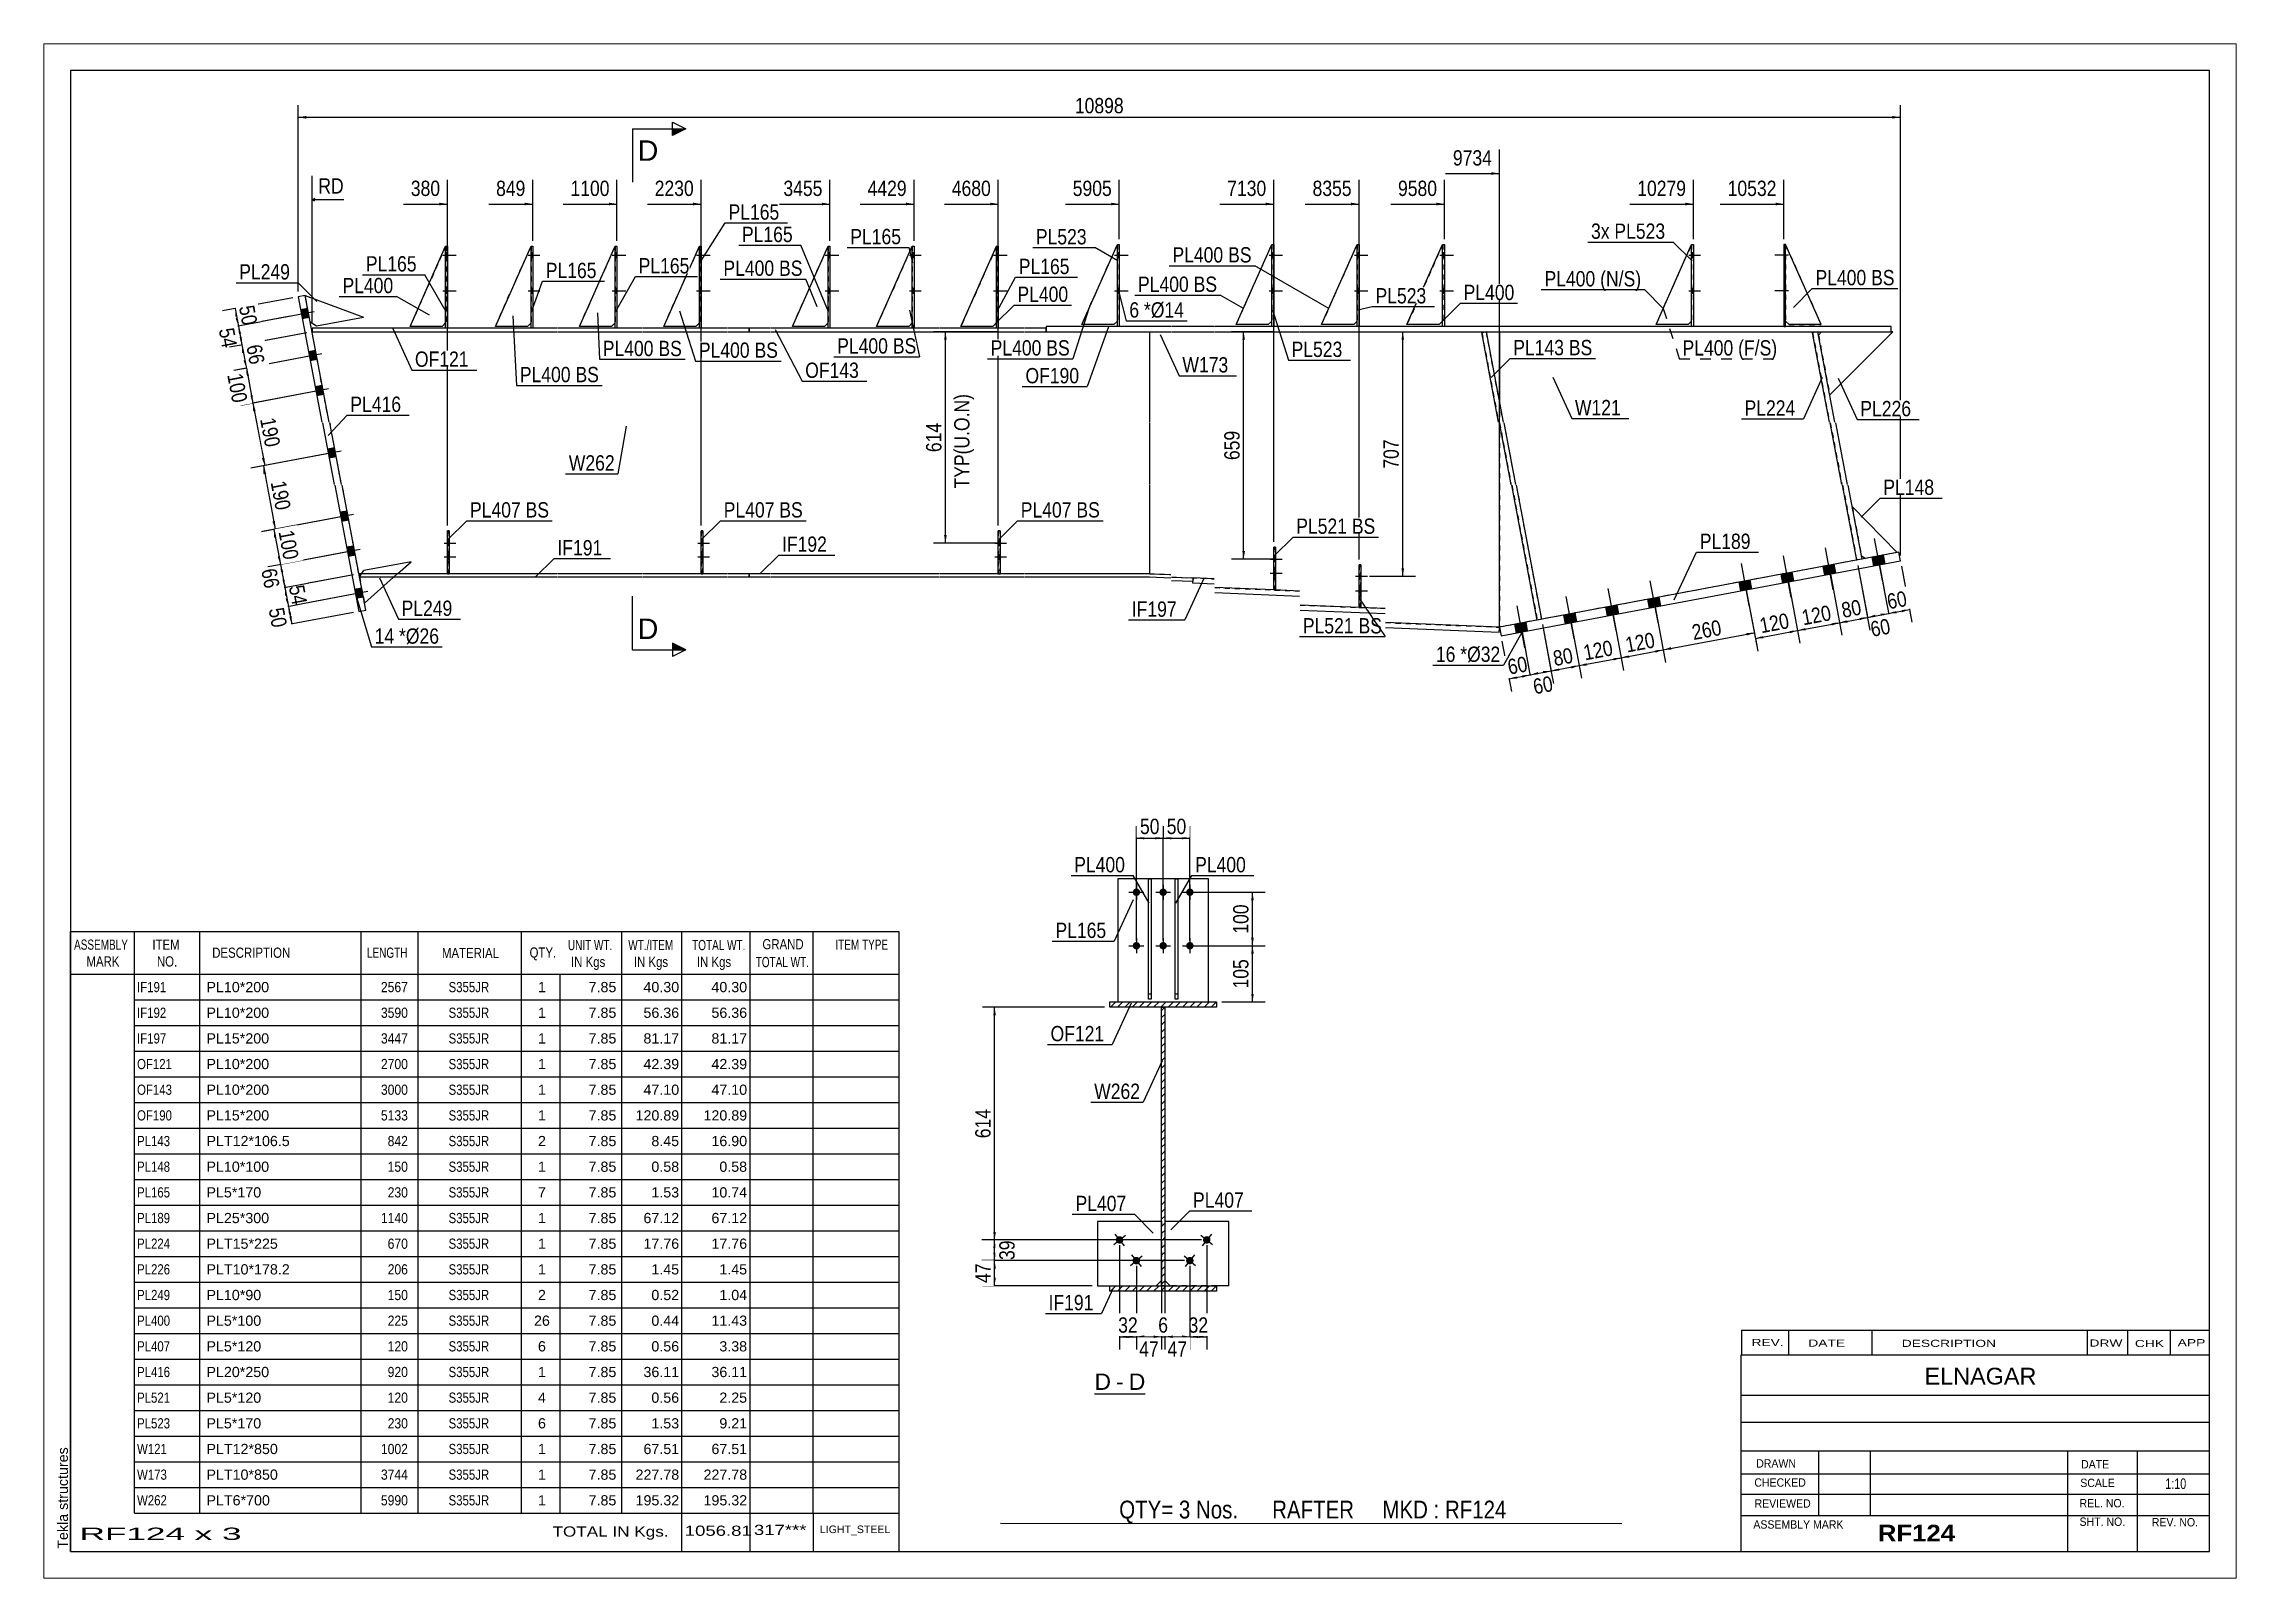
# Paper-space layout 'Layout1' of a CAD drawing. Header units: millimetres. Extents: x 0 to 410, y 0 to 287.
# The model-space entities are those that its viewports show. They can reach past a viewport. Long polylines and large blocks are cut down to what shows.
import ezdxf

# ---------------------------------------------------------------- set-up
doc = ezdxf.new("R2010")
doc.units = ezdxf.units.MM
doc.linetypes.add('DXK_LINE_DOT1', pattern=[1.8814, 0.9407, -0.9407])
doc.linetypes.add('DXK_LINE_DOT2', pattern=[3.9198, 1.9599, -1.9599])
doc.layers.add('Viewport layer', color=7, linetype='Continuous', plot=False)
doc.styles.add('Arial', font='ARIAL.TTF', dxfattribs={"height": 0.2})
doc.styles.add('Arial Bold', font='ARIALBD.TTF', dxfattribs={"height": 0.2})
doc.styles.add('Arial Narrow', font='ARIALN.TTF', dxfattribs={"height": 0.2})

# ---------------------------------------------------------------- blocks, each defined once
blk = doc.blocks.new('Unknown-627019921-1200')
at = {"color": 5, "linetype": 'Continuous'}
for p, q in [((354.85, 70.78), (-45.15, 70.78)), ((-45.15, 70.78), (-45.15, -206.22)), ((354.85, -206.22), (354.85, 70.78)), ((-45.15, -206.22), (354.85, -206.22))]:
    blk.add_line(p, q, dxfattribs=at)
at = {"color": 174, "linetype": 'Continuous', "style": 'Arial'}
blk.add_text('Tekla structures', height=1.9102, rotation=90, dxfattribs=at).set_placement((-45.65, -205.72))
blk = doc.blocks.new('Unknown-627019921-12 - 1985')
at = {"color": 7, "linetype": 'Continuous'}
blk.add_line((146.34, -176.75), (155.84, -176.75), dxfattribs=at)
at = {"color": 0, "linetype": 'Continuous'}
blk.add_wipeout([(149.42, -176), (149.42, -172.8), (146.34, -172.8), (146.34, -176)], dxfattribs=at)
blk.add_wipeout([(151.8, -176), (151.8, -172.8), (150.38, -172.8), (150.38, -176)], dxfattribs=at)
at = {"color": 96, "linetype": 'Continuous', "style": 'Arial'}
blk.add_text('D', height=3.06, dxfattribs=at).set_placement((146.34, -176))
at = {"color": 0, "linetype": 'Continuous'}
blk.add_wipeout([(155.84, -176), (155.84, -172.8), (152.76, -172.8), (152.76, -176)], dxfattribs=at)
at = {"color": 96, "linetype": 'Continuous', "style": 'Arial'}
for s, p in [('-', (150.38, -176)), ('D', (152.76, -176))]:
    blk.add_text(s, height=3.06, dxfattribs=at).set_placement(p)
blk = doc.blocks.new('Part-627019921-1223 - 1220')
at = {"color": 7, "linetype": 'DXK_LINE_DOT1'}
for p, q in [((275.6, 38.26), (275.59, 23.92)), ((282.26, 23.26), (275.6, 38.26)), ((275.59, 23.92), (276.26, 23.26)), ((276.26, 23.26), (282.26, 23.26))]:
    blk.add_line(p, q, dxfattribs=at)
blk = doc.blocks.new('Part-627019921-1279 - 1220')
at = {"color": 2, "linetype": 'Continuous'}
for p, q in [((150.62, 22.92), (150.62, 38.26)), ((150.62, 38.26), (150.96, 38.26)), ((150.96, 38.26), (150.96, 22.92))]:
    blk.add_line(p, q, dxfattribs=at)
at = {"color": 7, "linetype": 'DXK_LINE_DOT1'}
blk.add_line((150.96, 22.92), (150.62, 22.92), dxfattribs=at)
blk = doc.blocks.new('Part-627019921-1224 - 1220')
at = {"color": 7, "linetype": 'DXK_LINE_DOT1'}
for p, q in [((34.29, 22.92), (40.96, 37.92)), ((40.96, 37.92), (40.96, 23.59)), ((40.29, 22.92), (34.29, 22.92)), ((40.96, 23.59), (40.29, 22.92))]:
    blk.add_line(p, q, dxfattribs=at)
blk = doc.blocks.new('Part-627019921-1282 - 1220')
at = {"color": 2, "linetype": 'Continuous'}
for p, q in [((-1.28, 28.72), (9.66, 24.67)), ((0.81, 23.01), (9.66, 24.67)), ((-0.35, 23.81), (0.81, 23.01))]:
    blk.add_line(p, q, dxfattribs=at)
at = {"color": 7, "linetype": 'DXK_LINE_DOT1'}
blk.add_line((-0.35, 23.81), (-1.28, 28.72), dxfattribs=at)
blk = doc.blocks.new('Part-627019921-1225 - 1220')
at = {"color": 7, "linetype": 'DXK_LINE_DOT1'}
for p, q in [((65.78, 22.92), (72.45, 37.92)), ((72.45, 37.92), (72.45, 23.59)), ((71.78, 22.92), (65.78, 22.92)), ((72.45, 23.59), (71.78, 22.92))]:
    blk.add_line(p, q, dxfattribs=at)
blk = doc.blocks.new('Part-627019921-1226 - 1220')
at = {"color": 7, "linetype": 'DXK_LINE_DOT1'}
for p, q in [((188.81, 23.26), (195.48, 38.26)), ((195.48, 38.26), (195.48, 23.92)), ((194.81, 23.26), (188.81, 23.26)), ((195.48, 23.92), (194.81, 23.26))]:
    blk.add_line(p, q, dxfattribs=at)
blk = doc.blocks.new('Part-627019921-1227 - 1220')
at = {"color": 7, "linetype": 'DXK_LINE_DOT1'}
for p, q in [((172.85, 23.26), (179.51, 38.26)), ((179.51, 38.26), (179.51, 23.92)), ((178.85, 23.26), (172.85, 23.26)), ((179.51, 23.92), (178.85, 23.26))]:
    blk.add_line(p, q, dxfattribs=at)
blk = doc.blocks.new('Part-627019921-1228 - 1220')
at = {"color": 7, "linetype": 'DXK_LINE_DOT1'}
for p, q in [((25, 37.92), (18.34, 22.92)), ((25, 37.92), (25, 23.59)), ((24.33, 22.92), (18.34, 22.92)), ((25, 23.59), (24.99, 23.58))]:
    blk.add_line(p, q, dxfattribs=at)
at = {"color": 2, "linetype": 'Continuous'}
for p, q in [((24.34, 22.92), (24.33, 22.92)), ((24.99, 23.58), (24.34, 22.92))]:
    blk.add_line(p, q, dxfattribs=at)
blk = doc.blocks.new('Part-627019921-1286 - 1220')
at = {"color": 7, "linetype": 'DXK_LINE_DOT1'}
for p, q in [((128.01, 37.92), (121.34, 22.92)), ((128.01, 37.92), (128.01, 23.59)), ((127.33, 22.92), (121.34, 22.92)), ((128.01, 23.59), (128, 23.58))]:
    blk.add_line(p, q, dxfattribs=at)
at = {"color": 2, "linetype": 'Continuous'}
for p, q in [((127.34, 22.92), (127.33, 22.92)), ((128, 23.58), (127.34, 22.92))]:
    blk.add_line(p, q, dxfattribs=at)
blk = doc.blocks.new('Part-627019921-1229 - 1220')
at = {"color": 7, "linetype": 'DXK_LINE_DOT1'}
for p, q in [((128.33, -15.33), (128.33, -23.33)), ((128.67, -15.33), (128.33, -15.33)), ((128.67, -23.33), (128.67, -15.33)), ((128.33, -22.67), (128.67, -22.67)), ((128.33, -23.33), (128.67, -23.33))]:
    blk.add_line(p, q, dxfattribs=at)
blk = doc.blocks.new('Part-627019921-1230 - 1220')
at = {"color": 2, "linetype": 'Continuous'}
for p, q in [((128.33, -23.33), (128.33, -15.33)), ((128.33, -15.33), (128.67, -15.33)), ((128.67, -15.33), (128.67, -23.33)), ((128.67, -23.33), (128.33, -23.33))]:
    blk.add_line(p, q, dxfattribs=at)
blk = doc.blocks.new('Part-627019921-1280 - 1220')
at = {"color": 2, "linetype": 'Continuous'}
for p, q in [((251.36, 23.26), (258.02, 38.26)), ((257.36, 23.26), (251.36, 23.26)), ((258.02, 23.92), (257.36, 23.26))]:
    blk.add_line(p, q, dxfattribs=at)
at = {"color": 7, "linetype": 'DXK_LINE_DOT1'}
blk.add_line((258.02, 38.26), (258.02, 23.92), dxfattribs=at)
blk = doc.blocks.new('Part-627019921-1231 - 1220')
at = {"color": 2, "linetype": 'Continuous'}
for p, q in [((50.03, 22.92), (56.69, 37.92)), ((56.03, 22.92), (50.03, 22.92)), ((56.69, 23.59), (56.03, 22.92))]:
    blk.add_line(p, q, dxfattribs=at)
at = {"color": 7, "linetype": 'DXK_LINE_DOT1'}
blk.add_line((56.69, 37.92), (56.69, 23.59), dxfattribs=at)
blk = doc.blocks.new('Part-627019921-1232 - 1220')
at = {"color": 2, "linetype": 'Continuous'}
for p, q in [((89.85, 22.92), (96.51, 37.92)), ((95.85, 22.92), (89.85, 22.92)), ((96.51, 23.59), (95.85, 22.92))]:
    blk.add_line(p, q, dxfattribs=at)
at = {"color": 7, "linetype": 'DXK_LINE_DOT1'}
blk.add_line((96.51, 37.92), (96.51, 23.59), dxfattribs=at)
blk = doc.blocks.new('Part-627019921-1233 - 1220')
at = {"color": 2, "linetype": 'Continuous'}
for p, q in [((121.33, 22.92), (128, 37.92)), ((127.33, 22.92), (121.33, 22.92)), ((128, 23.59), (127.33, 22.92))]:
    blk.add_line(p, q, dxfattribs=at)
at = {"color": 7, "linetype": 'DXK_LINE_DOT1'}
blk.add_line((128, 37.92), (128, 23.59), dxfattribs=at)
blk = doc.blocks.new('Part-627019921-1234 - 1220')
at = {"color": 2, "linetype": 'Continuous'}
for p, q in [((143.96, 23.26), (150.62, 38.26)), ((149.96, 23.26), (143.96, 23.26)), ((150.62, 23.92), (149.96, 23.26))]:
    blk.add_line(p, q, dxfattribs=at)
at = {"color": 7, "linetype": 'DXK_LINE_DOT1'}
blk.add_line((150.62, 38.26), (150.62, 23.92), dxfattribs=at)
blk = doc.blocks.new('Part-627019921-1235 - 1220')
at = {"color": 7, "linetype": 'DXK_LINE_DOT1'}
for p, q in [((195.81, -21.66), (195.81, -29.66)), ((196.15, -21.66), (195.81, -21.66)), ((196.15, -29.66), (196.15, -21.66)), ((195.81, -28.99), (196.15, -28.99)), ((195.81, -29.66), (196.15, -29.66))]:
    blk.add_line(p, q, dxfattribs=at)
blk = doc.blocks.new('Part-627019921-1236 - 1220')
at = {"color": 2, "linetype": 'Continuous'}
for p, q in [((204.78, 23.26), (211.45, 38.26)), ((210.78, 23.26), (204.78, 23.26)), ((211.45, 23.92), (210.78, 23.26))]:
    blk.add_line(p, q, dxfattribs=at)
at = {"color": 7, "linetype": 'DXK_LINE_DOT1'}
blk.add_line((211.45, 38.26), (211.45, 23.92), dxfattribs=at)
blk = doc.blocks.new('Part-627019921-1237 - 1220')
at = {"color": 2, "linetype": 'Continuous'}
for p, q in [((282.26, 23.26), (275.6, 38.26)), ((276.26, 23.26), (275.59, 23.92)), ((282.26, 23.26), (276.26, 23.26))]:
    blk.add_line(p, q, dxfattribs=at)
blk = doc.blocks.new('Part-627019921-1238 - 1220')
at = {"color": 7, "linetype": 'DXK_LINE_DOT1'}
for p, q in [((179.85, -18.38), (179.85, -26.38)), ((180.18, -18.38), (179.85, -18.38)), ((180.18, -26.38), (180.18, -18.38)), ((179.85, -25.72), (180.18, -25.72)), ((179.85, -26.38), (180.18, -26.38))]:
    blk.add_line(p, q, dxfattribs=at)
blk = doc.blocks.new('Part-627019921-1239 - 1220')
at = {"color": 7, "linetype": 'DXK_LINE_DOT1'}
for p, q in [((25.33, -15.33), (25.33, -23.33)), ((25.66, -15.33), (25.33, -15.33)), ((25.66, -23.33), (25.66, -15.33)), ((25.33, -22.67), (25.66, -22.67)), ((25.33, -23.33), (25.66, -23.33))]:
    blk.add_line(p, q, dxfattribs=at)
blk = doc.blocks.new('Part-627019921-1240 - 1220')
at = {"color": 2, "linetype": 'Continuous'}
for p, q in [((34.29, 22.92), (40.96, 37.92)), ((40.29, 22.92), (34.29, 22.92)), ((40.96, 23.59), (40.29, 22.92))]:
    blk.add_line(p, q, dxfattribs=at)
blk = doc.blocks.new('Part-627019921-1241 - 1220')
at = {"color": 7, "linetype": 'DXK_LINE_DOT1'}
for p, q in [((72.78, -15.33), (72.78, -23.33)), ((73.11, -15.33), (72.78, -15.33)), ((73.11, -23.33), (73.11, -15.33)), ((72.78, -22.67), (73.11, -22.67)), ((72.78, -23.33), (73.11, -23.33))]:
    blk.add_line(p, q, dxfattribs=at)
blk = doc.blocks.new('Part-627019921-1242 - 1220')
at = {"color": 2, "linetype": 'Continuous'}
for p, q in [((72.78, -23.33), (72.78, -15.33)), ((72.78, -15.33), (73.11, -15.33)), ((73.11, -15.33), (73.11, -23.33)), ((73.11, -23.33), (72.78, -23.33))]:
    blk.add_line(p, q, dxfattribs=at)
blk = doc.blocks.new('Part-627019921-1243 - 1220')
at = {"color": 2, "linetype": 'Continuous'}
for p, q in [((65.78, 22.92), (72.45, 37.92)), ((71.78, 22.92), (65.78, 22.92)), ((72.45, 23.59), (71.78, 22.92))]:
    blk.add_line(p, q, dxfattribs=at)
blk = doc.blocks.new('Part-627019921-1244 - 1220')
at = {"color": 2, "linetype": 'Continuous'}
for p, q in [((72.45, 22.59), (72.45, 37.92)), ((72.45, 37.92), (72.78, 37.92)), ((72.78, 37.92), (72.78, 22.59))]:
    blk.add_line(p, q, dxfattribs=at)
at = {"color": 7, "linetype": 'DXK_LINE_DOT1'}
blk.add_line((72.78, 22.59), (72.45, 22.59), dxfattribs=at)
blk = doc.blocks.new('Part-627019921-1245 - 1220')
at = {"color": 2, "linetype": 'Continuous'}
for p, q in [((40.96, 22.59), (40.96, 37.92)), ((40.96, 37.92), (41.29, 37.92)), ((41.29, 37.92), (41.29, 22.59))]:
    blk.add_line(p, q, dxfattribs=at)
at = {"color": 7, "linetype": 'DXK_LINE_DOT1'}
blk.add_line((41.29, 22.59), (40.96, 22.59), dxfattribs=at)
blk = doc.blocks.new('Part-627019921-1247 - 1220')
at = {"color": 2, "linetype": 'Continuous'}
for p, q in [((105.6, 22.92), (112.27, 37.92)), ((111.6, 22.92), (105.6, 22.92)), ((112.27, 23.59), (111.6, 22.92))]:
    blk.add_line(p, q, dxfattribs=at)
at = {"color": 7, "linetype": 'DXK_LINE_DOT1'}
blk.add_line((112.27, 37.92), (112.27, 23.59), dxfattribs=at)
blk = doc.blocks.new('Part-627019921-1248 - 1220')
at = {"color": 7, "linetype": 'DXK_LINE_DOT1'}
for p, q in [((105.6, 22.92), (112.27, 37.92)), ((111.6, 22.92), (105.6, 22.92)), ((112.27, 23.59), (111.6, 22.92))]:
    blk.add_line(p, q, dxfattribs=at)
blk = doc.blocks.new('Bolt-627019921-1306 - 1220')
at = {"linetype": 'Continuous'}
for points in [[(41.29, 35.79), (41.29, 36.72), (40.96, 36.72), (40.96, 35.79)], [(41.29, 35.79), (41.29, 36.72), (40.96, 36.72), (40.96, 35.79)], [(41.29, 35.79), (41.29, 36.72), (40.96, 36.72), (40.96, 35.79)], [(41.29, 29.12), (41.29, 30.06), (40.96, 30.06), (40.96, 29.12)], [(41.29, 29.12), (41.29, 30.06), (40.96, 30.06), (40.96, 29.12)], [(41.29, 29.12), (41.29, 30.06), (40.96, 30.06), (40.96, 29.12)]]:
    blk.add_hatch(color=3, dxfattribs=at).paths.add_polyline_path(points)
at = {"color": 3, "linetype": 'Continuous'}
for p, q in [((40.43, 36.26), (42.63, 36.26)), ((40.43, 36.26), (42.63, 36.26)), ((40.43, 36.26), (42.63, 36.26)), ((40.96, 36.72), (41.29, 36.72)), ((40.96, 36.72), (41.29, 36.72)), ((40.96, 36.72), (41.29, 36.72)), ((40.96, 35.79), (41.29, 35.79)), ((40.96, 35.79), (41.29, 35.79)), ((40.96, 35.79), (41.29, 35.79)), ((40.43, 29.59), (42.63, 29.59)), ((40.43, 29.59), (42.63, 29.59)), ((40.43, 29.59), (42.63, 29.59)), ((40.96, 30.06), (41.29, 30.06)), ((40.96, 30.06), (41.29, 30.06)), ((40.96, 30.06), (41.29, 30.06)), ((40.96, 29.12), (41.29, 29.12)), ((40.96, 29.12), (41.29, 29.12)), ((40.96, 29.12), (41.29, 29.12))]:
    blk.add_line(p, q, dxfattribs=at)
blk = doc.blocks.new('Part-627019921-1249 - 1220')
at = {"color": 2, "linetype": 'Continuous'}
for p, q in [((195.81, -29.66), (195.81, -21.66)), ((195.81, -21.66), (196.15, -21.66)), ((196.15, -21.66), (196.15, -29.66)), ((196.15, -29.66), (195.81, -29.66))]:
    blk.add_line(p, q, dxfattribs=at)
blk = doc.blocks.new('Part-627019921-1250 - 1220')
at = {"color": 2, "linetype": 'Continuous'}
for p, q in [((188.81, 23.26), (195.48, 38.26)), ((194.81, 23.26), (188.81, 23.26)), ((195.48, 23.92), (194.81, 23.26))]:
    blk.add_line(p, q, dxfattribs=at)
blk = doc.blocks.new('Part-627019921-1251 - 1220')
at = {"color": 2, "linetype": 'Continuous'}
for p, q in [((179.85, -26.38), (179.85, -18.38)), ((179.85, -18.38), (180.18, -18.38)), ((180.18, -18.38), (180.18, -26.38)), ((180.18, -26.38), (179.85, -26.38))]:
    blk.add_line(p, q, dxfattribs=at)
blk = doc.blocks.new('Part-627019921-1252 - 1220')
at = {"color": 2, "linetype": 'Continuous'}
for p, q in [((172.85, 23.26), (179.51, 38.26)), ((178.85, 23.26), (172.85, 23.26)), ((179.51, 23.92), (178.85, 23.26))]:
    blk.add_line(p, q, dxfattribs=at)
blk = doc.blocks.new('Bolt-627019921-1310 - 1220')
at = {"color": 3, "linetype": 'DXK_LINE_DOT2'}
for p, q in [((24.69, -17.61), (26.89, -17.61)), ((24.69, -20.2), (26.89, -20.2)), ((25.33, -17.15), (25.66, -17.15)), ((25.33, -18.08), (25.66, -18.08)), ((25.33, -19.73), (25.66, -19.73)), ((25.33, -20.67), (25.66, -20.67))]:
    blk.add_line(p, q, dxfattribs=at)
blk = doc.blocks.new('Part-627019921-1253 - 1220')
at = {"color": 2, "linetype": 'Continuous'}
for p, q in [((25.33, -23.33), (25.33, -15.33)), ((25.33, -15.33), (25.66, -15.33)), ((25.66, -15.33), (25.66, -23.33)), ((25.66, -23.33), (25.33, -23.33))]:
    blk.add_line(p, q, dxfattribs=at)
blk = doc.blocks.new('Part-627019921-1254 - 1220')
at = {"color": 2, "linetype": 'Continuous'}
for p, q in [((18.33, 22.92), (24.99, 37.92)), ((24.33, 22.92), (18.33, 22.92)), ((24.99, 23.59), (24.33, 22.92))]:
    blk.add_line(p, q, dxfattribs=at)
at = {"color": 7, "linetype": 'DXK_LINE_DOT1'}
blk.add_line((24.99, 37.92), (24.99, 23.59), dxfattribs=at)
blk = doc.blocks.new('Bolt-627019921-1304 - 1220')
at = {"linetype": 'Continuous'}
for points in [[(180.18, -21.07), (180.18, -20.14), (179.85, -20.14), (179.85, -21.07)], [(180.18, -23.72), (180.18, -22.78), (179.85, -22.78), (179.85, -23.72)]]:
    blk.add_hatch(color=3, dxfattribs=at).paths.add_polyline_path(points)
at = {"color": 3, "linetype": 'Continuous'}
for p, q in [((179.85, -20.14), (180.18, -20.14)), ((179.21, -20.6), (181.41, -20.6)), ((179.21, -23.25), (181.41, -23.25)), ((179.85, -21.07), (180.18, -21.07)), ((179.85, -22.78), (180.18, -22.78)), ((179.85, -23.72), (180.18, -23.72))]:
    blk.add_line(p, q, dxfattribs=at)
blk = doc.blocks.new('Part-627019921-1255 - 1220')
at = {"color": 2, "linetype": 'Continuous'}
for p, q in [((0, 22.59), (0, 21.92)), ((30.19, 22.59), (0, 22.59)), ((0, 21.92), (30.19, 21.92)), ((45.93, 22.59), (30.29, 22.59)), ((30.29, 21.92), (45.93, 21.92)), ((61.68, 22.59), (46.03, 22.59)), ((46.03, 21.92), (61.68, 21.92)), ((77.65, 22.59), (61.78, 22.59)), ((61.78, 21.92), (77.65, 21.92)), ((81.75, 22.59), (77.75, 22.59)), ((77.75, 21.92), (81.75, 21.92)), ((81.75, 21.92), (81.75, 22.59))]:
    blk.add_line(p, q, dxfattribs=at)
blk = doc.blocks.new('Part-627019921-1256 - 1220')
at = {"color": 2, "linetype": 'Continuous'}
for p, q in [((8.89, -24), (8.89, -23.33)), ((25.33, -23.33), (8.89, -23.33)), ((30.19, -24), (8.89, -24)), ((30.19, -23.33), (25.66, -23.33)), ((45.93, -23.33), (30.29, -23.33)), ((45.93, -24), (30.29, -24)), ((61.68, -23.33), (46.03, -23.33)), ((61.68, -24), (46.03, -24)), ((72.78, -23.33), (61.78, -23.33)), ((77.65, -24), (61.78, -24)), ((77.65, -23.33), (73.11, -23.33)), ((81.75, -23.33), (77.75, -23.33)), ((81.75, -24), (77.75, -24)), ((81.75, -24), (81.75, -23.33))]:
    blk.add_line(p, q, dxfattribs=at)
blk = doc.blocks.new('Part-627019921-1257 - 1220')
at = {"color": 2, "linetype": 'Continuous'}
for p, q in [((81.75, 22.59), (81.75, 21.92)), ((85.75, 22.59), (81.75, 22.59)), ((81.75, 21.92), (85.75, 21.92)), ((101.5, 22.59), (85.85, 22.59)), ((85.85, 21.92), (101.5, 21.92)), ((117.23, 22.59), (101.6, 22.59)), ((101.6, 21.92), (117.23, 21.92)), ((133.2, 22.59), (117.33, 22.59)), ((117.33, 21.92), (133.2, 21.92)), ((137.3, 22.59), (133.3, 22.59)), ((133.3, 21.92), (137.3, 21.92)), ((137.3, 21.92), (137.3, 22.59))]:
    blk.add_line(p, q, dxfattribs=at)
blk = doc.blocks.new('Part-627019921-1258 - 1220')
at = {"color": 2, "linetype": 'Continuous'}
for p, q in [((137.3, 22.92), (137.3, 21.92)), ((160.63, 22.92), (137.3, 22.92)), ((137.3, 21.92), (160.63, 21.92)), ((168.75, 22.92), (160.73, 22.92)), ((160.73, 21.92), (168.75, 21.92)), ((184.71, 22.92), (168.85, 22.92)), ((168.85, 21.92), (184.71, 21.92)), ((200.68, 22.92), (184.81, 22.92)), ((184.81, 21.92), (200.68, 21.92)), ((295.34, 22.92), (200.78, 22.92)), ((200.78, 21.92), (295.34, 21.92)), ((295.34, 21.92), (295.34, 22.92))]:
    blk.add_line(p, q, dxfattribs=at)
blk = doc.blocks.new('Part-627019921-1259 - 1220')
at = {"color": 2, "linetype": 'Continuous'}
for p, q in [((156.63, 21.92), (156.63, 5)), ((156.63, 4.9), (156.63, -6.67)), ((156.63, -6.77), (156.63, -23.33))]:
    blk.add_line(p, q, dxfattribs=at)
at = {"color": 7, "linetype": 'DXK_LINE_DOT1'}
for p, q in [((156.63, 21.92), (160.63, 21.92)), ((160.73, 21.92), (168.75, 21.92)), ((168.85, 21.92), (184.71, 21.92)), ((184.81, 21.92), (200.68, 21.92)), ((200.78, 21.92), (222.06, 21.92)), ((222.06, 21.92), (222.06, 5)), ((222.06, 4.9), (222.06, -6.67)), ((222.06, -6.77), (222.06, -33.33)), ((156.63, -23.33), (160.63, -23.49)), ((160.73, -23.97), (168.75, -24.29)), ((168.85, -25.94), (184.71, -26.57)), ((184.81, -29.21), (200.68, -29.84)), ((200.78, -32.48), (222.06, -33.33))]:
    blk.add_line(p, q, dxfattribs=at)
blk = doc.blocks.new('Part-627019921-1260 - 1220')
at = {"color": 2, "linetype": 'Continuous'}
for p, q in [((222.06, 21.92), (222.06, 8.6)), ((280.61, 21.92), (280.65, 21.73)), ((222.06, -6.67), (222.06, 4.9)), ((222.06, -33.33), (222.06, -6.77))]:
    blk.add_line(p, q, dxfattribs=at)
at = {"color": 7, "linetype": 'DXK_LINE_DOT1'}
for p, q in [((222.06, 21.92), (280.61, 21.92)), ((280.65, 21.73), (283.79, 5)), ((283.95, 4.9), (286.13, -6.67)), ((286.26, -6.77), (288.89, -20.78)), ((288.89, -20.78), (222.06, -33.33))]:
    blk.add_line(p, q, dxfattribs=at)
blk = doc.blocks.new('Part-627019921-1261 - 1220')
at = {"color": 2, "linetype": 'Continuous'}
for p, q in [((85.75, -23.33), (81.75, -23.33)), ((81.75, -23.33), (81.75, -24)), ((85.75, -24), (81.75, -24)), ((101.5, -23.33), (85.85, -23.33)), ((101.5, -24), (85.85, -24)), ((117.23, -23.33), (101.6, -23.33)), ((117.23, -24), (101.6, -24)), ((128.33, -23.33), (117.33, -23.33)), ((133.2, -24), (117.33, -24)), ((133.2, -23.33), (128.67, -23.33)), ((156.63, -23.33), (133.3, -23.33)), ((156.62, -24), (133.3, -24)), ((160.63, -24.16), (156.62, -24)), ((156.63, -23.33), (160.63, -23.49)), ((160.73, -23.97), (164.77, -24.13)), ((164.77, -24.13), (164.75, -24.8)), ((164.75, -24.8), (160.73, -24.64))]:
    blk.add_line(p, q, dxfattribs=at)
blk = doc.blocks.new('Part-627019921-1262 - 1220')
at = {"color": 2, "linetype": 'Continuous'}
for p, q in [((164.73, -25.13), (164.77, -24.13)), ((168.75, -24.29), (164.77, -24.13)), ((168.75, -25.29), (164.73, -25.13)), ((179.85, -26.38), (168.85, -25.94)), ((184.71, -27.57), (168.85, -26.94)), ((184.71, -26.57), (180.01, -26.38)), ((195.81, -29.65), (184.81, -29.21)), ((200.68, -30.85), (184.81, -30.21)), ((200.68, -29.84), (195.98, -29.66)), ((222.06, -33.33), (200.78, -32.48)), ((222.02, -34.33), (200.78, -33.48)), ((222.02, -34.33), (222.06, -33.33))]:
    blk.add_line(p, q, dxfattribs=at)
blk = doc.blocks.new('Part-627019921-1263 - 1220')
at = {"color": 2, "linetype": 'Continuous'}
for p, q in [((281.63, 21.91), (280.65, 21.73)), ((283.79, 5), (280.65, 21.73)), ((284.8, 5), (281.63, 21.91)), ((286.13, -6.67), (283.95, 4.9)), ((287.14, -6.67), (284.97, 4.9)), ((288.89, -20.78), (286.26, -6.77)), ((289.88, -20.6), (287.28, -6.77))]:
    blk.add_line(p, q, dxfattribs=at)
at = {"color": 7, "linetype": 'DXK_LINE_DOT1'}
blk.add_line((289.88, -20.6), (288.89, -20.78), dxfattribs=at)
blk = doc.blocks.new('Part-627019921-1264 - 1220')
at = {"color": 2, "linetype": 'Continuous'}
for p, q in [((218.77, 21.78), (219.56, 21.92)), ((221.92, 5), (218.77, 21.78)), ((219.56, 21.92), (222.74, 5)), ((224.26, -6.67), (222.09, 4.9)), ((222.9, 4.9), (225.08, -6.67)), ((229.14, -32), (224.4, -6.77)), ((225.21, -6.77), (229.92, -31.86))]:
    blk.add_line(p, q, dxfattribs=at)
blk = doc.blocks.new('Part-627019921-1265 - 1220')
at = {"color": 7, "linetype": 'DXK_LINE_DOT1'}
for p, q in [((219.56, 21.92), (218.77, 21.78)), ((218.77, 21.78), (221.92, 5)), ((219.56, 21.92), (222.74, 5)), ((222.09, 4.9), (224.26, -6.67)), ((222.9, 4.9), (225.08, -6.67)), ((224.4, -6.77), (229.14, -32)), ((225.21, -6.77), (229.92, -31.86))]:
    blk.add_line(p, q, dxfattribs=at)
blk = doc.blocks.new('Part-627019921-1266 - 1220')
at = {"color": 2, "linetype": 'Continuous'}
for p, q in [((281.75, 21.27), (282.29, 21.92)), ((283.84, 10.13), (295.63, 21.92)), ((295.63, 21.92), (295.34, 21.92))]:
    blk.add_line(p, q, dxfattribs=at)
at = {"color": 7, "linetype": 'DXK_LINE_DOT1'}
for p, q in [((281.75, 21.27), (283.84, 10.13)), ((282.29, 21.92), (295.34, 21.92))]:
    blk.add_line(p, q, dxfattribs=at)
blk = doc.blocks.new('Part-627019921-1267 - 1220')
at = {"color": 2, "linetype": 'Continuous'}
for p, q in [((296.76, -19.31), (222.06, -33.33)), ((297.06, -20.94), (296.76, -19.31)), ((222.37, -34.97), (297.06, -20.94)), ((222.06, -33.33), (222.37, -34.97))]:
    blk.add_line(p, q, dxfattribs=at)
blk = doc.blocks.new('Part-627019921-1268 - 1220')
at = {"color": 2, "linetype": 'Continuous'}
for p, q in [((288.03, -10.77), (296.43, -19.37)), ((289.75, -19.94), (290.53, -20.47))]:
    blk.add_line(p, q, dxfattribs=at)
at = {"color": 7, "linetype": 'DXK_LINE_DOT1'}
for p, q in [((288.03, -10.77), (289.75, -19.94)), ((296.43, -19.37), (290.53, -20.47))]:
    blk.add_line(p, q, dxfattribs=at)
blk = doc.blocks.new('Part-627019921-1269 - 1220')
at = {"color": 2, "linetype": 'Continuous'}
for p, q in [((258.02, 22.92), (258.02, 38.26)), ((258.02, 38.26), (258.36, 38.26)), ((258.36, 38.26), (258.36, 22.92))]:
    blk.add_line(p, q, dxfattribs=at)
at = {"color": 7, "linetype": 'DXK_LINE_DOT1'}
blk.add_line((258.36, 22.92), (258.02, 22.92), dxfattribs=at)
blk = doc.blocks.new('Part-627019921-1270 - 1220')
at = {"color": 2, "linetype": 'Continuous'}
for p, q in [((112.27, 22.59), (112.27, 37.92)), ((112.27, 37.92), (112.6, 37.92)), ((112.6, 37.92), (112.6, 22.59))]:
    blk.add_line(p, q, dxfattribs=at)
at = {"color": 7, "linetype": 'DXK_LINE_DOT1'}
blk.add_line((112.6, 22.59), (112.27, 22.59), dxfattribs=at)
blk = doc.blocks.new('Part-627019921-1271 - 1220')
at = {"color": 2, "linetype": 'Continuous'}
for p, q in [((24.99, 22.59), (24.99, 37.92)), ((24.99, 37.92), (25.33, 37.92)), ((25.33, 37.92), (25.33, 22.59))]:
    blk.add_line(p, q, dxfattribs=at)
at = {"color": 7, "linetype": 'DXK_LINE_DOT1'}
blk.add_line((25.33, 22.59), (24.99, 22.59), dxfattribs=at)
blk = doc.blocks.new('Part-627019921-1272 - 1220')
at = {"color": 2, "linetype": 'Continuous'}
for p, q in [((56.69, 22.59), (56.69, 37.92)), ((56.69, 37.92), (57.03, 37.92)), ((57.03, 37.92), (57.03, 22.59))]:
    blk.add_line(p, q, dxfattribs=at)
at = {"color": 7, "linetype": 'DXK_LINE_DOT1'}
blk.add_line((57.03, 22.59), (56.69, 22.59), dxfattribs=at)
blk = doc.blocks.new('Part-627019921-1273 - 1220')
at = {"color": 2, "linetype": 'Continuous'}
for p, q in [((96.51, 22.59), (96.51, 37.92)), ((96.51, 37.92), (96.85, 37.92)), ((96.85, 37.92), (96.85, 22.59))]:
    blk.add_line(p, q, dxfattribs=at)
at = {"color": 7, "linetype": 'DXK_LINE_DOT1'}
blk.add_line((96.85, 22.59), (96.51, 22.59), dxfattribs=at)
blk = doc.blocks.new('Part-627019921-1281 - 1220')
at = {"color": 2, "linetype": 'Continuous'}
for p, q in [((-1.28, 28.72), (-2.59, 28.48)), ((3.18, 5), (-1.28, 28.72)), ((-2.59, 28.48), (1.82, 5)), ((1.99, 4.9), (4.16, -6.67)), ((5.52, -6.67), (3.34, 4.9)), ((4.3, -6.77), (8.73, -30.39)), ((10.04, -30.15), (5.65, -6.77)), ((8.73, -30.39), (10.04, -30.15))]:
    blk.add_line(p, q, dxfattribs=at)
blk = doc.blocks.new('Part-627019921-1274 - 1220')
at = {"color": 2, "linetype": 'Continuous'}
for p, q in [((128, 22.59), (128, 37.92)), ((128, 37.92), (128.33, 37.92)), ((128.33, 37.92), (128.33, 22.59))]:
    blk.add_line(p, q, dxfattribs=at)
at = {"color": 7, "linetype": 'DXK_LINE_DOT1'}
blk.add_line((128.33, 22.59), (128, 22.59), dxfattribs=at)
blk = doc.blocks.new('Part-627019921-1275 - 1220')
at = {"color": 2, "linetype": 'Continuous'}
for p, q in [((179.51, 22.92), (179.51, 38.26)), ((179.51, 38.26), (179.85, 38.26)), ((179.85, 38.26), (179.85, 22.92))]:
    blk.add_line(p, q, dxfattribs=at)
at = {"color": 7, "linetype": 'DXK_LINE_DOT1'}
blk.add_line((179.85, 22.92), (179.51, 22.92), dxfattribs=at)
blk = doc.blocks.new('Part-627019921-1276 - 1220')
at = {"color": 2, "linetype": 'Continuous'}
for p, q in [((195.48, 22.92), (195.48, 38.26)), ((195.48, 38.26), (195.81, 38.26)), ((195.81, 38.26), (195.81, 22.92))]:
    blk.add_line(p, q, dxfattribs=at)
at = {"color": 7, "linetype": 'DXK_LINE_DOT1'}
blk.add_line((195.81, 22.92), (195.48, 22.92), dxfattribs=at)
blk = doc.blocks.new('Part-627019921-1277 - 1220')
at = {"color": 2, "linetype": 'Continuous'}
for p, q in [((211.45, 22.92), (211.45, 38.26)), ((211.45, 38.26), (211.78, 38.26)), ((211.78, 38.26), (211.78, 22.92))]:
    blk.add_line(p, q, dxfattribs=at)
at = {"color": 7, "linetype": 'DXK_LINE_DOT1'}
blk.add_line((211.78, 22.92), (211.45, 22.92), dxfattribs=at)
blk = doc.blocks.new('Part-627019921-1285 - 1220')
at = {"color": 7, "linetype": 'DXK_LINE_DOT1'}
for p, q in [((143.96, 23.26), (150.62, 38.26)), ((149.96, 23.26), (143.96, 23.26)), ((150.62, 23.92), (149.96, 23.26))]:
    blk.add_line(p, q, dxfattribs=at)
blk = doc.blocks.new('Part-627019921-1278 - 1220')
at = {"color": 2, "linetype": 'Continuous'}
for p, q in [((275.6, 38.26), (275.26, 38.26)), ((275.26, 38.26), (275.26, 22.92)), ((275.59, 22.92), (275.6, 38.26))]:
    blk.add_line(p, q, dxfattribs=at)
at = {"color": 7, "linetype": 'DXK_LINE_DOT1'}
blk.add_line((275.26, 22.92), (275.59, 22.92), dxfattribs=at)
blk = doc.blocks.new('Part-627019921-1283 - 1220')
at = {"color": 7, "linetype": 'DXK_LINE_DOT1'}
for p, q in [((8.87, -23.92), (9.28, -23.33)), ((8.87, -23.92), (9.8, -28.84)), ((15.25, -24), (16, -23.33))]:
    blk.add_line(p, q, dxfattribs=at)
at = {"color": 2, "linetype": 'Continuous'}
for p, q in [((8.89, -23.9), (8.87, -23.92)), ((9.28, -23.33), (9.67, -22.76)), ((18.52, -21.09), (9.67, -22.76)), ((9.8, -28.84), (15.25, -24)), ((16, -23.33), (18.52, -21.09))]:
    blk.add_line(p, q, dxfattribs=at)
blk = doc.blocks.new('Part-627019921-1284 - 1220')
at = {"color": 7, "linetype": 'DXK_LINE_DOT1'}
for p, q in [((211.46, 38.26), (204.79, 23.26)), ((211.46, 38.26), (211.46, 23.92)), ((210.78, 23.26), (204.79, 23.26)), ((211.46, 23.92), (211.45, 23.91))]:
    blk.add_line(p, q, dxfattribs=at)
at = {"color": 2, "linetype": 'Continuous'}
for p, q in [((210.79, 23.26), (210.78, 23.26)), ((211.45, 23.91), (210.79, 23.26))]:
    blk.add_line(p, q, dxfattribs=at)
blk = doc.blocks.new('Part-627019921-1287 - 1220')
at = {"color": 7, "linetype": 'DXK_LINE_DOT1'}
for p, q in [((89.85, 22.92), (96.51, 37.92)), ((95.85, 22.92), (89.85, 22.92)), ((96.51, 23.59), (95.85, 22.92))]:
    blk.add_line(p, q, dxfattribs=at)
blk = doc.blocks.new('Part-627019921-1288 - 1220')
at = {"color": 7, "linetype": 'DXK_LINE_DOT1'}
for p, q in [((50.03, 22.92), (56.69, 37.92)), ((56.03, 22.92), (50.03, 22.92)), ((56.69, 23.59), (56.03, 22.92))]:
    blk.add_line(p, q, dxfattribs=at)
blk = doc.blocks.new('Part-627019921-1289 - 1220')
at = {"color": 7, "linetype": 'DXK_LINE_DOT1'}
for p, q in [((3.18, 5), (0, 21.92)), ((0, 21.92), (30.19, 21.92)), ((30.29, 21.92), (45.93, 21.92)), ((46.03, 21.92), (61.68, 21.92)), ((61.78, 21.92), (77.65, 21.92)), ((77.75, 21.92), (85.75, 21.92)), ((85.85, 21.92), (101.5, 21.92)), ((101.6, 21.92), (117.23, 21.92)), ((117.33, 21.92), (133.2, 21.92)), ((133.3, 21.92), (156.63, 21.92)), ((156.63, 21.92), (156.63, 5)), ((5.52, -6.67), (3.34, 4.9)), ((156.63, 4.9), (156.63, -6.67)), ((8.76, -23.33), (5.65, -6.77)), ((156.63, -6.77), (156.63, -23.33)), ((25.33, -23.33), (8.89, -23.33)), ((30.19, -23.33), (25.66, -23.33)), ((45.93, -23.33), (30.29, -23.33)), ((61.68, -23.33), (46.03, -23.33)), ((72.78, -23.33), (61.78, -23.33)), ((77.65, -23.33), (73.11, -23.33)), ((85.75, -23.33), (77.75, -23.33)), ((101.5, -23.33), (85.85, -23.33)), ((117.23, -23.33), (101.6, -23.33)), ((128.33, -23.33), (117.33, -23.33)), ((133.2, -23.33), (128.67, -23.33)), ((156.63, -23.33), (133.3, -23.33))]:
    blk.add_line(p, q, dxfattribs=at)
at = {"color": 2, "linetype": 'Continuous'}
blk.add_line((8.89, -23.33), (8.76, -23.33), dxfattribs=at)
blk = doc.blocks.new('Bolt-627019921-1290 - 1220')
at = {"linetype": 'Continuous'}
for points in [[(112.6, 35.79), (112.6, 36.72), (112.27, 36.72), (112.27, 35.79)], [(112.6, 35.79), (112.6, 36.72), (112.27, 36.72), (112.27, 35.79)], [(112.6, 35.79), (112.6, 36.72), (112.27, 36.72), (112.27, 35.79)], [(112.6, 29.12), (112.6, 30.06), (112.27, 30.06), (112.27, 29.12)], [(112.6, 29.12), (112.6, 30.06), (112.27, 30.06), (112.27, 29.12)], [(112.6, 29.12), (112.6, 30.06), (112.27, 30.06), (112.27, 29.12)]]:
    blk.add_hatch(color=3, dxfattribs=at).paths.add_polyline_path(points)
at = {"color": 3, "linetype": 'Continuous'}
for p, q in [((111.73, 36.26), (113.93, 36.26)), ((111.73, 36.26), (113.93, 36.26)), ((111.73, 36.26), (113.93, 36.26)), ((112.27, 36.72), (112.6, 36.72)), ((112.27, 36.72), (112.6, 36.72)), ((112.27, 36.72), (112.6, 36.72)), ((112.27, 35.79), (112.6, 35.79)), ((112.27, 35.79), (112.6, 35.79)), ((112.27, 35.79), (112.6, 35.79)), ((111.73, 29.59), (113.93, 29.59)), ((111.73, 29.59), (113.93, 29.59)), ((111.73, 29.59), (113.93, 29.59)), ((112.27, 30.06), (112.6, 30.06)), ((112.27, 30.06), (112.6, 30.06)), ((112.27, 30.06), (112.6, 30.06)), ((112.27, 29.12), (112.6, 29.12)), ((112.27, 29.12), (112.6, 29.12)), ((112.27, 29.12), (112.6, 29.12))]:
    blk.add_line(p, q, dxfattribs=at)
blk = doc.blocks.new('Bolt-627019921-1291 - 1220')
at = {"linetype": 'Continuous'}
for points in [[(293.87, -19.85), (291.78, -20.24), (292.08, -21.88), (294.18, -21.49)], [(293.87, -19.85), (291.78, -20.24), (292.08, -21.88), (294.18, -21.49)], [(268.98, -24.52), (266.88, -24.92), (267.19, -26.55), (269.28, -26.16)], [(268.98, -24.52), (266.88, -24.92), (267.19, -26.55), (269.28, -26.16)], [(276.84, -23.05), (274.74, -23.44), (275.05, -25.08), (277.15, -24.68)], [(276.84, -23.05), (274.74, -23.44), (275.05, -25.08), (277.15, -24.68)], [(284.7, -21.57), (282.6, -21.96), (282.91, -23.6), (285.01, -23.21)], [(284.7, -21.57), (282.6, -21.96), (282.91, -23.6), (285.01, -23.21)], [(251.94, -27.72), (249.84, -28.12), (250.15, -29.75), (252.25, -29.36)], [(251.94, -27.72), (249.84, -28.12), (250.15, -29.75), (252.25, -29.36)], [(227.04, -32.4), (224.95, -32.79), (225.25, -34.43), (227.35, -34.04)], [(227.04, -32.4), (224.95, -32.79), (225.25, -34.43), (227.35, -34.04)], [(236.21, -30.68), (234.12, -31.07), (234.43, -32.71), (236.52, -32.31)], [(236.21, -30.68), (234.12, -31.07), (234.43, -32.71), (236.52, -32.31)], [(244.08, -29.2), (241.98, -29.59), (242.29, -31.23), (244.39, -30.84)], [(244.08, -29.2), (241.98, -29.59), (242.29, -31.23), (244.39, -30.84)]]:
    blk.add_hatch(color=3, dxfattribs=at).paths.add_polyline_path(points)
at = {"color": 3, "linetype": 'Continuous'}
for p, q in [((276.65, -27.81), (275.17, -19.97)), ((276.65, -27.81), (275.17, -19.97)), ((284.51, -26.34), (283.04, -18.49)), ((284.51, -26.34), (283.04, -18.49)), ((292.08, -21.88), (291.78, -20.24)), ((292.08, -21.88), (291.78, -20.24)), ((293.68, -24.61), (292.21, -16.77)), ((293.68, -24.61), (292.21, -16.77)), ((294.18, -21.49), (293.87, -19.85)), ((294.18, -21.49), (293.87, -19.85)), ((268.79, -29.29), (267.31, -21.44)), ((268.79, -29.29), (267.31, -21.44)), ((269.28, -26.16), (268.98, -24.52)), ((269.28, -26.16), (268.98, -24.52)), ((275.05, -25.08), (274.74, -23.44)), ((275.05, -25.08), (274.74, -23.44)), ((277.15, -24.68), (276.84, -23.05)), ((277.15, -24.68), (276.84, -23.05)), ((282.91, -23.6), (282.6, -21.96)), ((282.91, -23.6), (282.6, -21.96)), ((285.01, -23.21), (284.7, -21.57)), ((285.01, -23.21), (284.7, -21.57)), ((236.02, -35.44), (234.55, -27.6)), ((236.02, -35.44), (234.55, -27.6)), ((243.89, -33.97), (242.41, -26.12)), ((243.89, -33.97), (242.41, -26.12)), ((250.15, -29.75), (249.84, -28.12)), ((250.15, -29.75), (249.84, -28.12)), ((251.75, -32.49), (250.28, -24.64)), ((251.75, -32.49), (250.28, -24.64)), ((252.25, -29.36), (251.94, -27.72)), ((252.25, -29.36), (251.94, -27.72)), ((267.19, -26.55), (266.88, -24.92)), ((267.19, -26.55), (266.88, -24.92)), ((225.25, -34.43), (224.95, -32.79)), ((225.25, -34.43), (224.95, -32.79)), ((226.85, -37.17), (225.38, -29.32)), ((226.85, -37.17), (225.38, -29.32)), ((227.35, -34.04), (227.04, -32.4)), ((227.35, -34.04), (227.04, -32.4)), ((234.43, -32.71), (234.12, -31.07)), ((234.43, -32.71), (234.12, -31.07)), ((236.52, -32.31), (236.21, -30.68)), ((236.52, -32.31), (236.21, -30.68)), ((242.29, -31.23), (241.98, -29.59)), ((242.29, -31.23), (241.98, -29.59)), ((244.39, -30.84), (244.08, -29.2)), ((244.39, -30.84), (244.08, -29.2))]:
    blk.add_line(p, q, dxfattribs=at)
blk = doc.blocks.new('Bolt-627019921-1292 - 1220')
at = {"linetype": 'Continuous'}
for points in [[(25.33, 35.79), (25.33, 36.72), (24.99, 36.72), (24.99, 35.79)], [(25.33, 35.79), (25.33, 36.72), (24.99, 36.72), (24.99, 35.79)], [(25.33, 35.79), (25.33, 36.72), (24.99, 36.72), (24.99, 35.79)], [(25.33, 29.12), (25.33, 30.06), (24.99, 30.06), (24.99, 29.12)], [(25.33, 29.12), (25.33, 30.06), (24.99, 30.06), (24.99, 29.12)], [(25.33, 29.12), (25.33, 30.06), (24.99, 30.06), (24.99, 29.12)]]:
    blk.add_hatch(color=3, dxfattribs=at).paths.add_polyline_path(points)
at = {"color": 3, "linetype": 'Continuous'}
for p, q in [((24.46, 36.26), (26.99, 36.26)), ((24.46, 36.26), (26.99, 36.26)), ((24.46, 36.26), (26.99, 36.26)), ((24.99, 36.72), (25.33, 36.72)), ((24.99, 36.72), (25.33, 36.72)), ((24.99, 36.72), (25.33, 36.72)), ((24.99, 35.79), (25.33, 35.79)), ((24.99, 35.79), (25.33, 35.79)), ((24.99, 35.79), (25.33, 35.79)), ((24.46, 29.59), (26.99, 29.59)), ((24.46, 29.59), (26.99, 29.59)), ((24.46, 29.59), (26.99, 29.59)), ((24.99, 30.06), (25.33, 30.06)), ((24.99, 30.06), (25.33, 30.06)), ((24.99, 30.06), (25.33, 30.06)), ((24.99, 29.12), (25.33, 29.12)), ((24.99, 29.12), (25.33, 29.12)), ((24.99, 29.12), (25.33, 29.12))]:
    blk.add_line(p, q, dxfattribs=at)
blk = doc.blocks.new('Bolt-627019921-1293 - 1220')
at = {"linetype": 'Continuous'}
for points in [[(57.03, 35.79), (57.03, 36.72), (56.69, 36.72), (56.69, 35.79)], [(57.03, 35.79), (57.03, 36.72), (56.69, 36.72), (56.69, 35.79)], [(57.03, 35.79), (57.03, 36.72), (56.69, 36.72), (56.69, 35.79)], [(57.03, 29.12), (57.03, 30.06), (56.69, 30.06), (56.69, 29.12)], [(57.03, 29.12), (57.03, 30.06), (56.69, 30.06), (56.69, 29.12)], [(57.03, 29.12), (57.03, 30.06), (56.69, 30.06), (56.69, 29.12)]]:
    blk.add_hatch(color=3, dxfattribs=at).paths.add_polyline_path(points)
at = {"color": 3, "linetype": 'Continuous'}
for p, q in [((56.16, 36.26), (58.69, 36.26)), ((56.16, 36.26), (58.69, 36.26)), ((56.16, 36.26), (58.69, 36.26)), ((56.69, 36.72), (57.03, 36.72)), ((56.69, 36.72), (57.03, 36.72)), ((56.69, 36.72), (57.03, 36.72)), ((56.69, 35.79), (57.03, 35.79)), ((56.69, 35.79), (57.03, 35.79)), ((56.69, 35.79), (57.03, 35.79)), ((56.16, 29.59), (58.69, 29.59)), ((56.16, 29.59), (58.69, 29.59)), ((56.16, 29.59), (58.69, 29.59)), ((56.69, 30.06), (57.03, 30.06)), ((56.69, 30.06), (57.03, 30.06)), ((56.69, 30.06), (57.03, 30.06)), ((56.69, 29.12), (57.03, 29.12)), ((56.69, 29.12), (57.03, 29.12)), ((56.69, 29.12), (57.03, 29.12))]:
    blk.add_line(p, q, dxfattribs=at)
blk = doc.blocks.new('Bolt-627019921-1294 - 1220')
at = {"linetype": 'Continuous'}
for points in [[(96.85, 35.79), (96.85, 36.72), (96.51, 36.72), (96.51, 35.79)], [(96.85, 35.79), (96.85, 36.72), (96.51, 36.72), (96.51, 35.79)], [(96.85, 35.79), (96.85, 36.72), (96.51, 36.72), (96.51, 35.79)], [(96.85, 29.12), (96.85, 30.06), (96.51, 30.06), (96.51, 29.12)], [(96.85, 29.12), (96.85, 30.06), (96.51, 30.06), (96.51, 29.12)], [(96.85, 29.12), (96.85, 30.06), (96.51, 30.06), (96.51, 29.12)]]:
    blk.add_hatch(color=3, dxfattribs=at).paths.add_polyline_path(points)
at = {"color": 3, "linetype": 'Continuous'}
for p, q in [((95.98, 36.26), (98.51, 36.26)), ((95.98, 36.26), (98.51, 36.26)), ((95.98, 36.26), (98.51, 36.26)), ((96.51, 36.72), (96.85, 36.72)), ((96.51, 36.72), (96.85, 36.72)), ((96.51, 36.72), (96.85, 36.72)), ((96.51, 35.79), (96.85, 35.79)), ((96.51, 35.79), (96.85, 35.79)), ((96.51, 35.79), (96.85, 35.79)), ((95.98, 29.59), (98.51, 29.59)), ((95.98, 29.59), (98.51, 29.59)), ((95.98, 29.59), (98.51, 29.59)), ((96.51, 30.06), (96.85, 30.06)), ((96.51, 30.06), (96.85, 30.06)), ((96.51, 30.06), (96.85, 30.06)), ((96.51, 29.12), (96.85, 29.12)), ((96.51, 29.12), (96.85, 29.12)), ((96.51, 29.12), (96.85, 29.12))]:
    blk.add_line(p, q, dxfattribs=at)
blk = doc.blocks.new('Bolt-627019921-1295 - 1220')
at = {"linetype": 'Continuous'}
for points in [[(128.33, 35.79), (128.33, 36.72), (128, 36.72), (128, 35.79)], [(128.33, 35.79), (128.33, 36.72), (128, 36.72), (128, 35.79)], [(128.33, 35.79), (128.33, 36.72), (128, 36.72), (128, 35.79)], [(128.33, 29.12), (128.33, 30.06), (128, 30.06), (128, 29.12)], [(128.33, 29.12), (128.33, 30.06), (128, 30.06), (128, 29.12)], [(128.33, 29.12), (128.33, 30.06), (128, 30.06), (128, 29.12)]]:
    blk.add_hatch(color=3, dxfattribs=at).paths.add_polyline_path(points)
at = {"color": 3, "linetype": 'Continuous'}
for p, q in [((127.47, 36.26), (130, 36.26)), ((127.47, 36.26), (130, 36.26)), ((127.47, 36.26), (130, 36.26)), ((128, 36.72), (128.33, 36.72)), ((128, 36.72), (128.33, 36.72)), ((128, 36.72), (128.33, 36.72)), ((128, 35.79), (128.33, 35.79)), ((128, 35.79), (128.33, 35.79)), ((128, 35.79), (128.33, 35.79)), ((127.47, 29.59), (130, 29.59)), ((127.47, 29.59), (130, 29.59)), ((127.47, 29.59), (130, 29.59)), ((128, 30.06), (128.33, 30.06)), ((128, 30.06), (128.33, 30.06)), ((128, 30.06), (128.33, 30.06)), ((128, 29.12), (128.33, 29.12)), ((128, 29.12), (128.33, 29.12)), ((128, 29.12), (128.33, 29.12))]:
    blk.add_line(p, q, dxfattribs=at)
blk = doc.blocks.new('Bolt-627019921-1296 - 1220')
at = {"linetype": 'Continuous'}
for points in [[(179.85, 35.79), (179.85, 36.72), (179.51, 36.72), (179.51, 35.79)], [(179.85, 35.79), (179.85, 36.72), (179.51, 36.72), (179.51, 35.79)], [(179.85, 35.79), (179.85, 36.72), (179.51, 36.72), (179.51, 35.79)], [(179.85, 29.12), (179.85, 30.06), (179.51, 30.06), (179.51, 29.12)], [(179.85, 29.12), (179.85, 30.06), (179.51, 30.06), (179.51, 29.12)], [(179.85, 29.12), (179.85, 30.06), (179.51, 30.06), (179.51, 29.12)]]:
    blk.add_hatch(color=3, dxfattribs=at).paths.add_polyline_path(points)
at = {"color": 3, "linetype": 'Continuous'}
for p, q in [((178.98, 36.26), (181.51, 36.26)), ((178.98, 36.26), (181.51, 36.26)), ((178.98, 36.26), (181.51, 36.26)), ((179.51, 36.72), (179.85, 36.72)), ((179.51, 36.72), (179.85, 36.72)), ((179.51, 36.72), (179.85, 36.72)), ((179.51, 35.79), (179.85, 35.79)), ((179.51, 35.79), (179.85, 35.79)), ((179.51, 35.79), (179.85, 35.79)), ((178.98, 29.59), (181.51, 29.59)), ((178.98, 29.59), (181.51, 29.59)), ((178.98, 29.59), (181.51, 29.59)), ((179.51, 30.06), (179.85, 30.06)), ((179.51, 30.06), (179.85, 30.06)), ((179.51, 30.06), (179.85, 30.06)), ((179.51, 29.12), (179.85, 29.12)), ((179.51, 29.12), (179.85, 29.12)), ((179.51, 29.12), (179.85, 29.12))]:
    blk.add_line(p, q, dxfattribs=at)
blk = doc.blocks.new('Bolt-627019921-1297 - 1220')
at = {"linetype": 'Continuous'}
for points in [[(195.81, 35.79), (195.81, 36.72), (195.48, 36.72), (195.48, 35.79)], [(195.81, 35.79), (195.81, 36.72), (195.48, 36.72), (195.48, 35.79)], [(195.81, 35.79), (195.81, 36.72), (195.48, 36.72), (195.48, 35.79)], [(195.81, 29.12), (195.81, 30.06), (195.48, 30.06), (195.48, 29.12)], [(195.81, 29.12), (195.81, 30.06), (195.48, 30.06), (195.48, 29.12)], [(195.81, 29.12), (195.81, 30.06), (195.48, 30.06), (195.48, 29.12)]]:
    blk.add_hatch(color=3, dxfattribs=at).paths.add_polyline_path(points)
at = {"color": 3, "linetype": 'Continuous'}
for p, q in [((194.95, 36.26), (197.48, 36.26)), ((194.95, 36.26), (197.48, 36.26)), ((194.95, 36.26), (197.48, 36.26)), ((195.48, 36.72), (195.81, 36.72)), ((195.48, 36.72), (195.81, 36.72)), ((195.48, 36.72), (195.81, 36.72)), ((195.48, 35.79), (195.81, 35.79)), ((195.48, 35.79), (195.81, 35.79)), ((195.48, 35.79), (195.81, 35.79)), ((194.95, 29.59), (197.48, 29.59)), ((194.95, 29.59), (197.48, 29.59)), ((194.95, 29.59), (197.48, 29.59)), ((195.48, 30.06), (195.81, 30.06)), ((195.48, 30.06), (195.81, 30.06)), ((195.48, 30.06), (195.81, 30.06)), ((195.48, 29.12), (195.81, 29.12)), ((195.48, 29.12), (195.81, 29.12)), ((195.48, 29.12), (195.81, 29.12))]:
    blk.add_line(p, q, dxfattribs=at)
blk = doc.blocks.new('Bolt-627019921-1298 - 1220')
at = {"linetype": 'Continuous'}
for points in [[(211.78, 35.79), (211.78, 36.72), (211.45, 36.72), (211.45, 35.79)], [(211.78, 35.79), (211.78, 36.72), (211.45, 36.72), (211.45, 35.79)], [(211.78, 35.79), (211.78, 36.72), (211.45, 36.72), (211.45, 35.79)], [(211.78, 29.12), (211.78, 30.06), (211.45, 30.06), (211.45, 29.12)], [(211.78, 29.12), (211.78, 30.06), (211.45, 30.06), (211.45, 29.12)], [(211.78, 29.12), (211.78, 30.06), (211.45, 30.06), (211.45, 29.12)]]:
    blk.add_hatch(color=3, dxfattribs=at).paths.add_polyline_path(points)
at = {"color": 3, "linetype": 'Continuous'}
for p, q in [((210.91, 36.26), (213.45, 36.26)), ((210.91, 36.26), (213.45, 36.26)), ((210.91, 36.26), (213.45, 36.26)), ((211.45, 36.72), (211.78, 36.72)), ((211.45, 36.72), (211.78, 36.72)), ((211.45, 36.72), (211.78, 36.72)), ((211.45, 35.79), (211.78, 35.79)), ((211.45, 35.79), (211.78, 35.79)), ((211.45, 35.79), (211.78, 35.79)), ((210.91, 29.59), (213.45, 29.59)), ((210.91, 29.59), (213.45, 29.59)), ((210.91, 29.59), (213.45, 29.59)), ((211.45, 30.06), (211.78, 30.06)), ((211.45, 30.06), (211.78, 30.06)), ((211.45, 30.06), (211.78, 30.06)), ((211.45, 29.12), (211.78, 29.12)), ((211.45, 29.12), (211.78, 29.12)), ((211.45, 29.12), (211.78, 29.12))]:
    blk.add_line(p, q, dxfattribs=at)
blk = doc.blocks.new('Bolt-627019921-1299 - 1220')
at = {"linetype": 'Continuous'}
for points in [[(275.6, 35.79), (275.6, 36.72), (275.26, 36.72), (275.26, 35.79)], [(275.6, 35.79), (275.6, 36.72), (275.26, 36.72), (275.26, 35.79)], [(275.6, 35.79), (275.6, 36.72), (275.26, 36.72), (275.26, 35.79)], [(275.6, 29.12), (275.6, 30.06), (275.26, 30.06), (275.26, 29.12)], [(275.6, 29.12), (275.6, 30.06), (275.26, 30.06), (275.26, 29.12)], [(275.6, 29.12), (275.6, 30.06), (275.26, 30.06), (275.26, 29.12)]]:
    blk.add_hatch(color=3, dxfattribs=at).paths.add_polyline_path(points)
at = {"color": 3, "linetype": 'Continuous'}
for p, q in [((276.13, 36.26), (273.6, 36.26)), ((276.13, 36.26), (273.6, 36.26)), ((276.13, 36.26), (273.6, 36.26)), ((275.6, 36.72), (275.26, 36.72)), ((275.6, 36.72), (275.26, 36.72)), ((275.6, 36.72), (275.26, 36.72)), ((275.6, 35.79), (275.26, 35.79)), ((275.6, 35.79), (275.26, 35.79)), ((275.6, 35.79), (275.26, 35.79)), ((276.13, 29.59), (273.6, 29.59)), ((276.13, 29.59), (273.6, 29.59)), ((276.13, 29.59), (273.6, 29.59)), ((275.6, 30.06), (275.26, 30.06)), ((275.6, 30.06), (275.26, 30.06)), ((275.6, 30.06), (275.26, 30.06)), ((275.6, 29.12), (275.26, 29.12)), ((275.6, 29.12), (275.26, 29.12)), ((275.6, 29.12), (275.26, 29.12))]:
    blk.add_line(p, q, dxfattribs=at)
blk = doc.blocks.new('Bolt-627019921-1300 - 1220')
at = {"linetype": 'Continuous'}
for points in [[(150.96, 35.79), (150.96, 36.72), (150.62, 36.72), (150.62, 35.79)], [(150.96, 35.79), (150.96, 36.72), (150.62, 36.72), (150.62, 35.79)], [(150.96, 35.79), (150.96, 36.72), (150.62, 36.72), (150.62, 35.79)], [(150.96, 29.12), (150.96, 30.06), (150.62, 30.06), (150.62, 29.12)], [(150.96, 29.12), (150.96, 30.06), (150.62, 30.06), (150.62, 29.12)], [(150.96, 29.12), (150.96, 30.06), (150.62, 30.06), (150.62, 29.12)]]:
    blk.add_hatch(color=3, dxfattribs=at).paths.add_polyline_path(points)
at = {"color": 3, "linetype": 'Continuous'}
for p, q in [((150.09, 36.26), (152.62, 36.26)), ((150.09, 36.26), (152.62, 36.26)), ((150.09, 36.26), (152.62, 36.26)), ((150.62, 36.72), (150.96, 36.72)), ((150.62, 36.72), (150.96, 36.72)), ((150.62, 36.72), (150.96, 36.72)), ((150.62, 35.79), (150.96, 35.79)), ((150.62, 35.79), (150.96, 35.79)), ((150.62, 35.79), (150.96, 35.79)), ((150.09, 29.59), (152.62, 29.59)), ((150.09, 29.59), (152.62, 29.59)), ((150.09, 29.59), (152.62, 29.59)), ((150.62, 30.06), (150.96, 30.06)), ((150.62, 30.06), (150.96, 30.06)), ((150.62, 30.06), (150.96, 30.06)), ((150.62, 29.12), (150.96, 29.12)), ((150.62, 29.12), (150.96, 29.12)), ((150.62, 29.12), (150.96, 29.12))]:
    blk.add_line(p, q, dxfattribs=at)
blk = doc.blocks.new('Bolt-627019921-1301 - 1220')
at = {"linetype": 'Continuous'}
for points in [[(258.36, 35.79), (258.36, 36.72), (258.02, 36.72), (258.02, 35.79)], [(258.36, 35.79), (258.36, 36.72), (258.02, 36.72), (258.02, 35.79)], [(258.36, 35.79), (258.36, 36.72), (258.02, 36.72), (258.02, 35.79)], [(258.36, 29.12), (258.36, 30.06), (258.02, 30.06), (258.02, 29.12)], [(258.36, 29.12), (258.36, 30.06), (258.02, 30.06), (258.02, 29.12)], [(258.36, 29.12), (258.36, 30.06), (258.02, 30.06), (258.02, 29.12)]]:
    blk.add_hatch(color=3, dxfattribs=at).paths.add_polyline_path(points)
at = {"color": 3, "linetype": 'Continuous'}
for p, q in [((257.49, 36.26), (259.69, 36.26)), ((257.49, 36.26), (259.69, 36.26)), ((257.49, 36.26), (259.69, 36.26)), ((258.02, 36.72), (258.36, 36.72)), ((258.02, 36.72), (258.36, 36.72)), ((258.02, 36.72), (258.36, 36.72)), ((258.02, 35.79), (258.36, 35.79)), ((258.02, 35.79), (258.36, 35.79)), ((258.02, 35.79), (258.36, 35.79)), ((257.49, 29.59), (259.69, 29.59)), ((257.49, 29.59), (259.69, 29.59)), ((257.49, 29.59), (259.69, 29.59)), ((258.02, 30.06), (258.36, 30.06)), ((258.02, 30.06), (258.36, 30.06)), ((258.02, 30.06), (258.36, 30.06)), ((258.02, 29.12), (258.36, 29.12)), ((258.02, 29.12), (258.36, 29.12)), ((258.02, 29.12), (258.36, 29.12))]:
    blk.add_line(p, q, dxfattribs=at)
blk = doc.blocks.new('Bolt-627019921-1302 - 1220')
at = {"linetype": 'Continuous'}
for points in [[(-2.13, 26.05), (-1.81, 24.35), (-0.5, 24.59), (-0.82, 26.3)], [(-2.13, 26.05), (-1.81, 24.35), (-0.5, 24.59), (-0.82, 26.3)], [(-0.66, 18.19), (-0.34, 16.49), (0.98, 16.73), (0.66, 18.44)], [(-0.66, 18.19), (-0.34, 16.49), (0.98, 16.73), (0.66, 18.44)], [(0.58, 11.64), (0.9, 9.93), (2.21, 10.18), (1.89, 11.88)], [(0.58, 11.64), (0.9, 9.93), (2.21, 10.18), (1.89, 11.88)], [(2.91, -0.03), (3.23, -1.74), (4.54, -1.49), (4.22, 0.21)], [(2.91, -0.03), (3.23, -1.74), (4.54, -1.49), (4.22, 0.21)], [(5.25, -11.85), (5.57, -13.56), (6.88, -13.31), (6.56, -11.61)], [(5.25, -11.85), (5.57, -13.56), (6.88, -13.31), (6.56, -11.61)], [(6.48, -18.4), (6.8, -20.11), (8.11, -19.86), (7.79, -18.16)], [(6.48, -18.4), (6.8, -20.11), (8.11, -19.86), (7.79, -18.16)], [(7.96, -26.27), (8.28, -27.97), (9.59, -27.72), (9.27, -26.02)], [(7.96, -26.27), (8.28, -27.97), (9.59, -27.72), (9.27, -26.02)]]:
    blk.add_hatch(color=3, dxfattribs=at).paths.add_polyline_path(points)
at = {"color": 3, "linetype": 'Continuous'}
for p, q in [((0.38, 25.64), (-6.56, 24.34)), ((0.38, 25.64), (-6.56, 24.34)), ((-0.82, 26.3), (-2.13, 26.05)), ((-0.82, 26.3), (-2.13, 26.05)), ((-0.5, 24.59), (-1.81, 24.35)), ((-0.5, 24.59), (-1.81, 24.35)), ((1.86, 17.78), (-5.08, 16.48)), ((1.86, 17.78), (-5.08, 16.48)), ((0.66, 18.44), (-0.66, 18.19)), ((0.66, 18.44), (-0.66, 18.19)), ((0.98, 16.73), (-0.34, 16.49)), ((0.98, 16.73), (-0.34, 16.49)), ((3.09, 11.23), (-3.85, 9.92)), ((3.09, 11.23), (-3.85, 9.92)), ((1.89, 11.88), (0.58, 11.64)), ((1.89, 11.88), (0.58, 11.64)), ((2.21, 10.18), (0.9, 9.93)), ((2.21, 10.18), (0.9, 9.93)), ((4.22, 0.21), (2.91, -0.03)), ((4.22, 0.21), (2.91, -0.03)), ((5.43, -0.44), (-1.51, -1.75)), ((5.43, -0.44), (-1.51, -1.75)), ((4.54, -1.49), (3.23, -1.74)), ((4.54, -1.49), (3.23, -1.74)), ((7.76, -12.26), (0.82, -13.56)), ((7.76, -12.26), (0.82, -13.56)), ((6.56, -11.61), (5.25, -11.85)), ((6.56, -11.61), (5.25, -11.85)), ((6.88, -13.31), (5.57, -13.56)), ((6.88, -13.31), (5.57, -13.56)), ((8.99, -18.81), (2.06, -20.12)), ((8.99, -18.81), (2.06, -20.12)), ((7.79, -18.16), (6.48, -18.4)), ((7.79, -18.16), (6.48, -18.4)), ((8.11, -19.86), (6.8, -20.11)), ((8.11, -19.86), (6.8, -20.11)), ((10.47, -26.68), (3.53, -27.98)), ((10.47, -26.68), (3.53, -27.98)), ((9.27, -26.02), (7.96, -26.27)), ((9.27, -26.02), (7.96, -26.27)), ((9.59, -27.72), (8.28, -27.97)), ((9.59, -27.72), (8.28, -27.97))]:
    blk.add_line(p, q, dxfattribs=at)
blk = doc.blocks.new('Bolt-627019921-1303 - 1220')
at = {"linetype": 'Continuous'}
for points in [[(25.66, -18.08), (25.66, -17.15), (25.33, -17.15), (25.33, -18.08)], [(25.66, -20.67), (25.66, -19.73), (25.33, -19.73), (25.33, -20.67)]]:
    blk.add_hatch(color=3, dxfattribs=at).paths.add_polyline_path(points)
at = {"color": 3, "linetype": 'Continuous'}
for p, q in [((24.69, -17.61), (26.89, -17.61)), ((24.69, -20.2), (26.89, -20.2)), ((25.33, -17.15), (25.66, -17.15)), ((25.33, -18.08), (25.66, -18.08)), ((25.33, -19.73), (25.66, -19.73)), ((25.33, -20.67), (25.66, -20.67))]:
    blk.add_line(p, q, dxfattribs=at)
blk = doc.blocks.new('Bolt-627019921-1305 - 1220')
at = {"linetype": 'Continuous'}
for points in [[(196.15, -24.29), (196.15, -23.35), (195.81, -23.35), (195.81, -24.29)], [(196.15, -26.99), (196.15, -26.06), (195.81, -26.06), (195.81, -26.99)]]:
    blk.add_hatch(color=3, dxfattribs=at).paths.add_polyline_path(points)
at = {"color": 3, "linetype": 'Continuous'}
for p, q in [((195.18, -23.82), (197.38, -23.82)), ((195.81, -23.35), (196.15, -23.35)), ((195.81, -24.29), (196.15, -24.29)), ((195.18, -26.52), (197.38, -26.52)), ((195.81, -26.06), (196.15, -26.06)), ((195.81, -26.99), (196.15, -26.99))]:
    blk.add_line(p, q, dxfattribs=at)
blk = doc.blocks.new('Bolt-627019921-1307 - 1220')
at = {"linetype": 'Continuous'}
for points in [[(72.78, 35.79), (72.78, 36.72), (72.45, 36.72), (72.45, 35.79)], [(72.78, 35.79), (72.78, 36.72), (72.45, 36.72), (72.45, 35.79)], [(72.78, 35.79), (72.78, 36.72), (72.45, 36.72), (72.45, 35.79)], [(72.78, 29.12), (72.78, 30.06), (72.45, 30.06), (72.45, 29.12)], [(72.78, 29.12), (72.78, 30.06), (72.45, 30.06), (72.45, 29.12)], [(72.78, 29.12), (72.78, 30.06), (72.45, 30.06), (72.45, 29.12)]]:
    blk.add_hatch(color=3, dxfattribs=at).paths.add_polyline_path(points)
at = {"color": 3, "linetype": 'Continuous'}
for p, q in [((71.91, 36.26), (74.45, 36.26)), ((71.91, 36.26), (74.45, 36.26)), ((71.91, 36.26), (74.45, 36.26)), ((72.45, 36.72), (72.78, 36.72)), ((72.45, 36.72), (72.78, 36.72)), ((72.45, 36.72), (72.78, 36.72)), ((72.45, 35.79), (72.78, 35.79)), ((72.45, 35.79), (72.78, 35.79)), ((72.45, 35.79), (72.78, 35.79)), ((71.91, 29.59), (74.45, 29.59)), ((71.91, 29.59), (74.45, 29.59)), ((71.91, 29.59), (74.45, 29.59)), ((72.45, 30.06), (72.78, 30.06)), ((72.45, 30.06), (72.78, 30.06)), ((72.45, 30.06), (72.78, 30.06)), ((72.45, 29.12), (72.78, 29.12)), ((72.45, 29.12), (72.78, 29.12)), ((72.45, 29.12), (72.78, 29.12))]:
    blk.add_line(p, q, dxfattribs=at)
blk = doc.blocks.new('Bolt-627019921-1308 - 1220')
at = {"linetype": 'Continuous'}
for points in [[(73.11, -18.08), (73.11, -17.15), (72.78, -17.15), (72.78, -18.08)], [(73.11, -20.67), (73.11, -19.73), (72.78, -19.73), (72.78, -20.67)]]:
    blk.add_hatch(color=3, dxfattribs=at).paths.add_polyline_path(points)
at = {"color": 3, "linetype": 'Continuous'}
for p, q in [((72.15, -17.61), (74.35, -17.61)), ((72.15, -20.2), (74.35, -20.2)), ((72.78, -17.15), (73.11, -17.15)), ((72.78, -18.08), (73.11, -18.08)), ((72.78, -19.73), (73.11, -19.73)), ((72.78, -20.67), (73.11, -20.67))]:
    blk.add_line(p, q, dxfattribs=at)
blk = doc.blocks.new('Bolt-627019921-1309 - 1220')
at = {"color": 3, "linetype": 'DXK_LINE_DOT2'}
for p, q in [((72.15, -17.61), (74.35, -17.61)), ((72.15, -20.2), (74.35, -20.2)), ((72.78, -17.15), (73.11, -17.15)), ((72.78, -18.08), (73.11, -18.08)), ((72.78, -19.73), (73.11, -19.73)), ((72.78, -20.67), (73.11, -20.67))]:
    blk.add_line(p, q, dxfattribs=at)
blk = doc.blocks.new('Bolt-627019921-1311 - 1220')
at = {"color": 3, "linetype": 'DXK_LINE_DOT2'}
for p, q in [((179.85, -20.14), (180.18, -20.14)), ((179.21, -20.6), (181.41, -20.6)), ((179.21, -23.25), (181.41, -23.25)), ((179.85, -21.07), (180.18, -21.07)), ((179.85, -22.78), (180.18, -22.78)), ((179.85, -23.72), (180.18, -23.72))]:
    blk.add_line(p, q, dxfattribs=at)
blk = doc.blocks.new('Bolt-627019921-1312 - 1220')
at = {"color": 3, "linetype": 'DXK_LINE_DOT2'}
for p, q in [((195.18, -23.82), (197.38, -23.82)), ((195.81, -23.35), (196.15, -23.35)), ((195.81, -24.29), (196.15, -24.29)), ((195.18, -26.52), (197.38, -26.52)), ((195.81, -26.06), (196.15, -26.06)), ((195.81, -26.99), (196.15, -26.99))]:
    blk.add_line(p, q, dxfattribs=at)
blk = doc.blocks.new('Bolt-627019921-1313 - 1220')
at = {"linetype": 'Continuous'}
for points in [[(128.67, -18.08), (128.67, -17.15), (128.33, -17.15), (128.33, -18.08)], [(128.67, -20.67), (128.67, -19.73), (128.33, -19.73), (128.33, -20.67)]]:
    blk.add_hatch(color=3, dxfattribs=at).paths.add_polyline_path(points)
at = {"color": 3, "linetype": 'Continuous'}
for p, q in [((127.7, -17.61), (129.9, -17.61)), ((127.7, -20.2), (129.9, -20.2)), ((128.33, -17.15), (128.67, -17.15)), ((128.33, -18.08), (128.67, -18.08)), ((128.33, -19.73), (128.67, -19.73)), ((128.33, -20.67), (128.67, -20.67))]:
    blk.add_line(p, q, dxfattribs=at)
blk = doc.blocks.new('Bolt-627019921-1314 - 1220')
at = {"color": 3, "linetype": 'DXK_LINE_DOT2'}
for p, q in [((127.7, -17.61), (129.9, -17.61)), ((127.7, -20.2), (129.9, -20.2)), ((128.33, -17.15), (128.67, -17.15)), ((128.33, -18.08), (128.67, -18.08)), ((128.33, -19.73), (128.67, -19.73)), ((128.33, -20.67), (128.67, -20.67))]:
    blk.add_line(p, q, dxfattribs=at)
blk = doc.blocks.new('Part-627019921-6901 - 1220')
at = {"color": 7, "linetype": 'DXK_LINE_DOT1'}
for p, q in [((251.36, 23.26), (258.02, 38.26)), ((257.36, 23.26), (251.36, 23.26)), ((258.02, 23.92), (257.36, 23.26))]:
    blk.add_line(p, q, dxfattribs=at)
blk = doc.blocks.new('Part-627019921-2013 - 1985')
at = {"color": 2, "linetype": 'Continuous'}
for p, q in [((150.68, -80.42), (150.68, -103.42)), ((167.68, -80.42), (150.68, -80.42)), ((167.68, -103.42), (167.68, -80.42))]:
    blk.add_line(p, q, dxfattribs=at)
at = {"color": 7, "linetype": 'DXK_LINE_DOT1'}
blk.add_line((150.68, -103.42), (167.68, -103.42), dxfattribs=at)
blk = doc.blocks.new('Part-627019921-2035 - 1985')
at = {"color": 2, "linetype": 'Continuous'}
for p, q in [((161.43, -102.92), (161.43, -80.42)), ((161.43, -80.42), (161.93, -80.42)), ((161.93, -80.42), (161.93, -102.92)), ((161.93, -102.92), (161.43, -102.92))]:
    blk.add_line(p, q, dxfattribs=at)
at = {"color": 7, "linetype": 'DXK_LINE_DOT1'}
blk.add_line((161.43, -101.92), (161.93, -101.92), dxfattribs=at)
blk = doc.blocks.new('Part-627019921-2057 - 1985')
at = {"color": 2, "linetype": 'Continuous'}
for p, q in [((171.48, -144.52), (159.48, -144.52)), ((171.48, -156.52), (171.48, -144.52)), ((159.48, -155.52), (160.48, -156.52)), ((171.48, -156.52), (169.18, -156.52))]:
    blk.add_line(p, q, dxfattribs=at)
at = {"color": 7, "linetype": 'DXK_LINE_DOT1'}
for p, q in [((159.48, -144.52), (159.48, -155.52)), ((169.18, -156.52), (160.48, -156.52))]:
    blk.add_line(p, q, dxfattribs=at)
blk = doc.blocks.new('Part-627019921-2062 - 1985')
at = {"color": 2, "linetype": 'Continuous'}
for p, q in [((158.88, -144.52), (146.88, -144.52)), ((146.88, -144.52), (146.88, -156.52)), ((158.88, -155.52), (157.88, -156.52)), ((146.88, -156.52), (149.18, -156.52))]:
    blk.add_line(p, q, dxfattribs=at)
at = {"color": 7, "linetype": 'DXK_LINE_DOT1'}
for p, q in [((158.88, -144.52), (158.88, -155.52)), ((149.18, -156.52), (157.88, -156.52))]:
    blk.add_line(p, q, dxfattribs=at)
blk = doc.blocks.new('Part-627019921-2082 - 1985')
at = {"color": 2, "linetype": 'Continuous'}
for p, q in [((156.43, -102.92), (156.43, -80.42)), ((156.43, -80.42), (156.93, -80.42)), ((156.93, -80.42), (156.93, -102.92)), ((156.93, -102.92), (156.43, -102.92))]:
    blk.add_line(p, q, dxfattribs=at)
at = {"color": 7, "linetype": 'DXK_LINE_DOT1'}
blk.add_line((156.43, -101.92), (156.93, -101.92), dxfattribs=at)
blk = doc.blocks.new('Part-627019921-2105 - 1985')
at = {"linetype": 'Continuous'}
h = blk.add_hatch(dxfattribs=at)
h.set_pattern_fill('', scale=0.3, style=0, pattern_type=0)
h.set_pattern_definition([(45, (159.4772, -104.4245), (-0.67352, 0.67352), [])])
h.paths.add_polyline_path([(159.48, -156.52), (159.48, -104.42), (158.88, -104.42), (158.88, -156.52)])
at = {"color": 2, "linetype": 'Continuous'}
for p, q in [((158.88, -124.42), (158.88, -104.42)), ((158.88, -104.42), (159.48, -104.42)), ((159.48, -104.42), (159.48, -124.42)), ((158.88, -156.52), (158.88, -124.52)), ((159.48, -124.52), (159.48, -156.52)), ((159.48, -156.52), (158.88, -156.52))]:
    blk.add_line(p, q, dxfattribs=at)
blk = doc.blocks.new('Bolt-627019921-2123 - 1985')
at = {"linetype": 'Continuous'}
for points in [[(154.88, -82.92, -1), (153.48, -82.92, -1)], [(159.88, -82.92, -1), (158.48, -82.92, -1)], [(164.88, -82.92, -1), (163.48, -82.92, -1)], [(154.88, -92.92, -1), (153.48, -92.92, -1)], [(159.88, -92.92, -1), (158.48, -92.92, -1)], [(164.88, -92.92, -1), (163.48, -92.92, -1)]]:
    blk.add_hatch(color=3, dxfattribs=at).paths.add_polyline_path(points)
at = {"color": 3, "linetype": 'Continuous'}
for p, q in [((154.18, -81.52), (154.18, -84.32)), ((159.18, -81.52), (159.18, -84.32)), ((164.18, -81.52), (164.18, -84.32)), ((152.78, -82.92), (155.58, -82.92)), ((157.78, -82.92), (160.58, -82.92)), ((162.78, -82.92), (165.58, -82.92)), ((152.78, -92.92), (155.58, -92.92)), ((154.18, -91.52), (154.18, -94.32)), ((157.78, -92.92), (160.58, -92.92)), ((159.18, -91.52), (159.18, -94.32)), ((162.78, -92.92), (165.58, -92.92)), ((164.18, -91.52), (164.18, -94.32))]:
    blk.add_line(p, q, dxfattribs=at)
blk = doc.blocks.new('Bolt-627019921-2124 - 1985')
at = {"linetype": 'Continuous'}
for points in [[(167.88, -148.39, -1), (166.79, -147.5, -1)], [(164.72, -152.27, -1), (163.63, -151.38, -1)]]:
    blk.add_hatch(color=3, dxfattribs=at).paths.add_polyline_path(points)
at = {"color": 3, "linetype": 'Continuous'}
for p, q in [((166.25, -147.06), (168.42, -148.83)), ((168.22, -146.86), (166.45, -149.03)), ((163.09, -150.94), (165.26, -152.71)), ((165.06, -150.74), (163.29, -152.91))]:
    blk.add_line(p, q, dxfattribs=at)
blk = doc.blocks.new('Bolt-627019921-2125 - 1985')
at = {"linetype": 'Continuous'}
for points in [[(151.56, -147.5, -1), (150.48, -148.39, -1)], [(154.72, -151.38, -1), (153.63, -152.27, -1)]]:
    blk.add_hatch(color=3, dxfattribs=at).paths.add_polyline_path(points)
at = {"color": 3, "linetype": 'Continuous'}
for p, q in [((149.94, -148.83), (152.11, -147.06)), ((150.14, -146.86), (151.9, -149.03)), ((153.09, -152.71), (155.26, -150.94)), ((153.29, -150.74), (155.06, -152.91))]:
    blk.add_line(p, q, dxfattribs=at)
blk = doc.blocks.new('Part-627019921-2152 - 1985')
at = {"linetype": 'Continuous'}
h = blk.add_hatch(dxfattribs=at)
h.set_pattern_fill('', scale=0.3, style=0, pattern_type=0)
h.set_pattern_definition([(45, (169.1772, -103.4245), (-0.67352, 0.67352), [])])
h.paths.add_polyline_path([(169.18, -104.42), (169.18, -103.42), (149.18, -103.42), (149.18, -104.42)])
at = {"color": 2, "linetype": 'Continuous'}
for p, q in [((149.18, -104.42), (149.18, -103.42)), ((149.18, -103.42), (169.18, -103.42)), ((169.18, -104.42), (149.18, -104.42)), ((169.18, -103.42), (169.18, -104.42))]:
    blk.add_line(p, q, dxfattribs=at)
blk = doc.blocks.new('Part-627019921-2174 - 1985')
at = {"linetype": 'Continuous'}
h = blk.add_hatch(dxfattribs=at)
h.set_pattern_fill('', scale=0.3, style=0, pattern_type=0)
h.set_pattern_definition([(45, (169.1772, -156.5245), (-0.67352, 0.67352), [])])
h.paths.add_polyline_path([(169.18, -157.52), (169.18, -156.52), (149.18, -156.52), (149.18, -157.52)])
at = {"color": 2, "linetype": 'Continuous'}
for p, q in [((149.18, -157.52), (149.18, -156.52)), ((149.18, -156.52), (169.18, -156.52)), ((169.18, -157.52), (149.18, -157.52)), ((169.18, -156.52), (169.18, -157.52))]:
    blk.add_line(p, q, dxfattribs=at)
blk = doc.blocks.new('StraightDimension-627019921-9140 - 1220')
at = {"linetype": 'Continuous'}
blk.add_hatch(color=7, dxfattribs=at).paths.add_polyline_path([(256.86, 46.07), (258.36, 45.82), (256.86, 45.57)])
at = {"color": 7, "linetype": 'Continuous'}
for p, q in [((258.36, 39.26), (258.36, 50.32)), ((246.46, 45.82), (258.36, 45.82))]:
    blk.add_line(p, q, dxfattribs=at)
at = {"color": 0}
blk.add_wipeout([(257.58, 46.72), (257.58, 50.92), (247.24, 50.92), (247.24, 46.72)], dxfattribs=at)
at = {"color": 3, "style": 'Arial Narrow'}
blk.add_text('10279', height=2.863, dxfattribs=at).set_placement((247.84, 47.32))
blk = doc.blocks.new('StraightDimension-627019921-9146 - 1220')
at = {"linetype": 'Continuous'}
blk.add_hatch(color=7, dxfattribs=at).paths.add_polyline_path([(126.84, 46.07), (128.34, 45.82), (126.84, 45.57)])
at = {"color": 7, "linetype": 'Continuous'}
for p, q in [((128.34, -14.33), (128.34, 50.32)), ((118.28, 45.82), (128.34, 45.82))]:
    blk.add_line(p, q, dxfattribs=at)
at = {"color": 0}
blk.add_wipeout([(127.57, 46.72), (127.57, 50.92), (119.05, 50.92), (119.05, 46.72)], dxfattribs=at)
at = {"color": 3, "style": 'Arial Narrow'}
blk.add_text('4680', height=2.863, dxfattribs=at).set_placement((119.65, 47.32))
blk = doc.blocks.new('StraightDimension-627019921-9139 - 1220')
at = {"linetype": 'Continuous'}
blk.add_hatch(color=7, dxfattribs=at).paths.add_polyline_path([(273.76, 46.07), (275.26, 45.82), (273.76, 45.57)])
at = {"color": 7, "linetype": 'Continuous'}
for p, q in [((275.26, 39.26), (275.26, 50.32)), ((263.37, 45.82), (275.26, 45.82))]:
    blk.add_line(p, q, dxfattribs=at)
at = {"color": 0}
blk.add_wipeout([(274.49, 46.72), (274.49, 50.92), (264.15, 50.92), (264.15, 46.72)], dxfattribs=at)
at = {"color": 3, "style": 'Arial Narrow'}
blk.add_text('10532', height=2.863, dxfattribs=at).set_placement((264.75, 47.32))
blk = doc.blocks.new('StraightDimension-627019921-9148 - 1220')
at = {"linetype": 'Continuous'}
blk.add_hatch(color=7, dxfattribs=at).paths.add_polyline_path([(95.35, 46.07), (96.85, 45.82), (95.35, 45.57)])
at = {"color": 7, "linetype": 'Continuous'}
for p, q in [((96.85, 38.92), (96.85, 50.32)), ((86.78, 45.82), (96.85, 45.82))]:
    blk.add_line(p, q, dxfattribs=at)
at = {"color": 0}
blk.add_wipeout([(96.07, 46.72), (96.07, 50.92), (87.56, 50.92), (87.56, 46.72)], dxfattribs=at)
at = {"color": 3, "style": 'Arial Narrow'}
blk.add_text('3455', height=2.863, dxfattribs=at).set_placement((88.16, 47.32))
blk = doc.blocks.new('StraightDimension-627019921-9147 - 1220')
at = {"linetype": 'Continuous'}
blk.add_hatch(color=7, dxfattribs=at).paths.add_polyline_path([(111.1, 46.07), (112.6, 45.82), (111.1, 45.57)])
at = {"color": 7, "linetype": 'Continuous'}
for p, q in [((112.6, 38.92), (112.6, 50.32)), ((102.54, 45.82), (112.6, 45.82))]:
    blk.add_line(p, q, dxfattribs=at)
at = {"color": 0}
blk.add_wipeout([(111.82, 46.72), (111.82, 50.92), (103.31, 50.92), (103.31, 46.72)], dxfattribs=at)
at = {"color": 3, "style": 'Arial Narrow'}
blk.add_text('4429', height=2.863, dxfattribs=at).set_placement((103.91, 47.32))
blk = doc.blocks.new('StraightDimension-627019921-1668 - 1220')
at = {"linetype": 'Continuous'}
for points in [[(268.22, -34.41), (269.74, -34.38), (268.31, -34.9)], [(254.23, -37.55), (252.71, -37.58), (254.13, -37.06)]]:
    blk.add_hatch(color=7, dxfattribs=at).paths.add_polyline_path(points)
at = {"color": 7, "linetype": 'Continuous'}
for p, q in [((268.11, -25.7), (270.18, -36.74)), ((251.08, -28.9), (253.15, -39.94)), ((252.71, -37.58), (269.74, -34.38))]:
    blk.add_line(p, q, dxfattribs=at)
at = {"color": 0}
blk.add_wipeout([(264.48, -35.22), (263.71, -31.09), (257.14, -32.32), (257.91, -36.45)], dxfattribs=at)
at = {"color": 3, "style": 'Arial Narrow'}
blk.add_text('260', height=2.863, rotation=10.6341, dxfattribs=at).set_placement((258.39, -35.75))
blk = doc.blocks.new('StraightDimension-627019921-1628 - 1220')
at = {"linetype": 'Continuous'}
for points in [[(225.4, -42.96), (223.88, -42.99), (225.3, -42.47)], [(226.29, -42.29), (227.81, -42.26), (226.38, -42.78)]]:
    blk.add_hatch(color=7, dxfattribs=at).paths.add_polyline_path(points)
at = {"color": 7, "linetype": 'Continuous'}
for p, q in [((222.55, -35.95), (224.32, -45.35)), ((226.18, -33.58), (228.25, -44.61)), ((223.88, -42.99), (227.81, -42.26))]:
    blk.add_line(p, q, dxfattribs=at)
at = {"color": 0}
blk.add_wipeout([(228.2, -42.03), (227.43, -37.9), (222.65, -38.8), (223.43, -42.93)], dxfattribs=at)
at = {"color": 3, "style": 'Arial Narrow'}
blk.add_text('60', height=2.863, rotation=10.6341, dxfattribs=at).set_placement((223.91, -42.23))
blk = doc.blocks.new('StraightDimension-627019921-1590 - 1220')
at = {"linetype": 'Continuous'}
for points in [[(296.36, -30.74), (294.84, -30.77), (296.27, -30.25)], [(297.25, -30.07), (298.77, -30.04), (297.34, -30.56)]]:
    blk.add_hatch(color=7, dxfattribs=at).paths.add_polyline_path(points)
at = {"color": 7, "linetype": 'Continuous'}
for p, q in [((293.01, -21.03), (295.28, -33.13)), ((297.25, -21.93), (299.21, -32.39)), ((294.84, -30.77), (298.77, -30.04))]:
    blk.add_line(p, q, dxfattribs=at)
at = {"color": 0}
blk.add_wipeout([(299.16, -29.81), (298.39, -25.68), (293.62, -26.58), (294.39, -30.71)], dxfattribs=at)
at = {"color": 3, "style": 'Arial Narrow'}
blk.add_text('60', height=2.863, rotation=10.6341, dxfattribs=at).set_placement((294.87, -30))
blk = doc.blocks.new('StraightDimension-627019921-1781 - 1220')
at = {"linetype": 'Continuous'}
for points in [[(-9.07, -4.68), (-9.1, -3.16), (-8.57, -4.59)], [(-6.9, -13.49), (-6.87, -15.01), (-7.39, -13.58)]]:
    blk.add_hatch(color=7, dxfattribs=at).paths.add_polyline_path(points)
at = {"color": 7, "linetype": 'Continuous'}
for p, q in [((3.4, -0.81), (-11.46, -3.6)), ((-9.1, -3.16), (-6.87, -15.01)), ((5.74, -12.64), (-9.23, -15.45))]:
    blk.add_line(p, q, dxfattribs=at)
at = {"color": 0}
blk.add_wipeout([(-7.22, -12.34), (-3.09, -11.57), (-4.33, -5), (-8.45, -5.77)], dxfattribs=at)
at = {"color": 3, "style": 'Arial Narrow'}
blk.add_text('190', height=2.863, rotation=-79.3661, dxfattribs=at).set_placement((-7.75, -6.25))
blk = doc.blocks.new('StraightDimension-627019921-9145 - 1220')
at = {"linetype": 'Continuous'}
blk.add_hatch(color=7, dxfattribs=at).paths.add_polyline_path([(149.46, 46.07), (150.96, 45.82), (149.46, 45.57)])
at = {"color": 7, "linetype": 'Continuous'}
for p, q in [((150.96, 39.26), (150.96, 50.32)), ((140.89, 45.82), (150.96, 45.82))]:
    blk.add_line(p, q, dxfattribs=at)
at = {"color": 0}
blk.add_wipeout([(150.18, 46.72), (150.18, 50.92), (141.67, 50.92), (141.67, 46.72)], dxfattribs=at)
at = {"color": 3, "style": 'Arial Narrow'}
blk.add_text('5905', height=2.863, dxfattribs=at).set_placement((142.27, 47.32))
blk = doc.blocks.new('StraightDimension-627019921-1359 - 1220')
at = {"linetype": 'Continuous'}
for points in [[(-1.09, 61.79), (-2.59, 62.04), (-1.09, 62.29)], [(295.56, 62.29), (297.06, 62.04), (295.56, 61.79)]]:
    blk.add_hatch(color=7, dxfattribs=at).paths.add_polyline_path(points)
at = {"color": 7, "linetype": 'Continuous'}
for p, q in [((-2.59, 29.48), (-2.59, 64.29)), ((-2.59, 62.04), (297.06, 62.04)), ((297.06, -19.94), (297.06, 64.29))]:
    blk.add_line(p, q, dxfattribs=at)
at = {"color": 0}
blk.add_wipeout([(152.41, 62.19), (152.41, 66.39), (142.07, 66.39), (142.07, 62.19)], dxfattribs=at)
at = {"color": 3, "style": 'Arial Narrow'}
blk.add_text('10898', height=2.863, dxfattribs=at).set_placement((142.67, 62.79))
blk = doc.blocks.new('StraightDimension-627019921-1605 - 1220')
at = {"linetype": 'Continuous'}
for points in [[(292.43, -31.48), (290.91, -31.51), (292.34, -30.99)], [(293.32, -30.8), (294.84, -30.77), (293.41, -31.3)]]:
    blk.add_hatch(color=7, dxfattribs=at).paths.add_polyline_path(points)
at = {"color": 7, "linetype": 'Continuous'}
for p, q in [((289.08, -21.77), (291.32, -33.72)), ((293.01, -21.03), (295.26, -32.99)), ((290.91, -31.51), (294.84, -30.77))]:
    blk.add_line(p, q, dxfattribs=at)
at = {"color": 0}
blk.add_wipeout([(296.06, -34.97), (295.29, -30.84), (290.52, -31.74), (291.29, -35.87)], dxfattribs=at)
at = {"color": 3, "style": 'Arial Narrow'}
blk.add_text('60', height=2.863, rotation=10.6341, dxfattribs=at).set_placement((291.77, -35.17))
blk = doc.blocks.new('StraightDimension-627019921-1618 - 1220')
at = {"linetype": 'Continuous'}
for points in [[(287.18, -32.47), (285.66, -32.5), (287.09, -31.98)], [(289.39, -31.54), (290.91, -31.51), (289.48, -32.03)]]:
    blk.add_hatch(color=7, dxfattribs=at).paths.add_polyline_path(points)
at = {"color": 7, "linetype": 'Continuous'}
for p, q in [((283.83, -22.75), (286.1, -34.86)), ((289.08, -21.77), (291.35, -33.87)), ((285.66, -32.5), (290.91, -31.51))]:
    blk.add_line(p, q, dxfattribs=at)
at = {"color": 0}
blk.add_wipeout([(290.64, -31.41), (289.87, -27.28), (285.1, -28.18), (285.87, -32.31)], dxfattribs=at)
at = {"color": 3, "style": 'Arial Narrow'}
blk.add_text('80', height=2.863, rotation=10.6341, dxfattribs=at).set_placement((286.35, -31.61))
blk = doc.blocks.new('StraightDimension-627019921-1623 - 1220')
at = {"linetype": 'Continuous'}
for points in [[(284.14, -32.53), (285.66, -32.5), (284.23, -33.02)], [(279.34, -33.94), (277.82, -33.97), (279.25, -33.45)]]:
    blk.add_hatch(color=7, dxfattribs=at).paths.add_polyline_path(points)
at = {"color": 7, "linetype": 'Continuous'}
for p, q in [((275.99, -24.22), (278.26, -36.33)), ((283.83, -22.75), (286.1, -34.86)), ((277.82, -33.97), (285.66, -32.5))]:
    blk.add_line(p, q, dxfattribs=at)
at = {"color": 0}
blk.add_wipeout([(285, -32.47), (284.22, -28.34), (277.65, -29.58), (278.43, -33.7)], dxfattribs=at)
at = {"color": 3, "style": 'Arial Narrow'}
blk.add_text('120', height=2.863, rotation=10.6341, dxfattribs=at).set_placement((278.91, -33))
blk = doc.blocks.new('StraightDimension-627019921-1641 - 1220')
at = {"linetype": 'Continuous'}
for points in [[(229.33, -42.22), (227.81, -42.26), (229.24, -41.73)], [(230.22, -41.55), (231.74, -41.52), (230.31, -42.04)]]:
    blk.add_hatch(color=7, dxfattribs=at).paths.add_polyline_path(points)
at = {"color": 7, "linetype": 'Continuous'}
for p, q in [((226.18, -33.58), (228.22, -44.47)), ((230.11, -32.84), (232.15, -43.73)), ((227.81, -42.26), (231.74, -41.52))]:
    blk.add_line(p, q, dxfattribs=at)
at = {"color": 0}
blk.add_wipeout([(232.96, -45.71), (232.19, -41.59), (227.42, -42.48), (228.19, -46.61)], dxfattribs=at)
at = {"color": 3, "style": 'Arial Narrow'}
blk.add_text('60', height=2.863, rotation=10.6341, dxfattribs=at).set_placement((228.67, -45.91))
blk = doc.blocks.new('StraightDimension-627019921-1655 - 1220')
at = {"linetype": 'Continuous'}
for points in [[(233.26, -41.49), (231.74, -41.52), (233.17, -41)], [(235.46, -40.56), (236.98, -40.53), (235.55, -41.06)]]:
    blk.add_hatch(color=7, dxfattribs=at).paths.add_polyline_path(points)
at = {"color": 7, "linetype": 'Continuous'}
for p, q in [((235.35, -31.86), (237.42, -42.89)), ((230.11, -32.84), (232.18, -43.88)), ((231.74, -41.52), (236.98, -40.53))]:
    blk.add_line(p, q, dxfattribs=at)
at = {"color": 0}
blk.add_wipeout([(236.72, -40.43), (235.94, -36.3), (231.17, -37.2), (231.95, -41.33)], dxfattribs=at)
at = {"color": 3, "style": 'Arial Narrow'}
blk.add_text('80', height=2.863, rotation=10.6341, dxfattribs=at).set_placement((232.42, -40.63))
blk = doc.blocks.new('StraightDimension-627019921-1662 - 1220')
at = {"linetype": 'Continuous'}
for points in [[(238.5, -40.5), (236.98, -40.53), (238.41, -40.01)], [(243.32, -39.09), (244.84, -39.06), (243.42, -39.58)]]:
    blk.add_hatch(color=7, dxfattribs=at).paths.add_polyline_path(points)
at = {"color": 7, "linetype": 'Continuous'}
for p, q in [((235.35, -31.86), (237.42, -42.89)), ((243.21, -30.38), (245.29, -41.42)), ((236.98, -40.53), (244.84, -39.06))]:
    blk.add_line(p, q, dxfattribs=at)
at = {"color": 0}
blk.add_wipeout([(244.17, -39.03), (243.39, -34.9), (236.82, -36.14), (237.6, -40.26)], dxfattribs=at)
at = {"color": 3, "style": 'Arial Narrow'}
blk.add_text('120', height=2.863, rotation=10.6341, dxfattribs=at).set_placement((238.08, -39.56))
blk = doc.blocks.new('StraightDimension-627019921-1665 - 1220')
at = {"linetype": 'Continuous'}
for points in [[(246.36, -39.03), (244.84, -39.06), (246.27, -38.53)], [(251.19, -37.61), (252.71, -37.58), (251.28, -38.1)]]:
    blk.add_hatch(color=7, dxfattribs=at).paths.add_polyline_path(points)
at = {"color": 7, "linetype": 'Continuous'}
for p, q in [((243.21, -30.38), (245.29, -41.42)), ((251.08, -28.9), (253.15, -39.94)), ((244.84, -39.06), (252.71, -37.58))]:
    blk.add_line(p, q, dxfattribs=at)
at = {"color": 0}
blk.add_wipeout([(252.03, -37.55), (251.26, -33.43), (244.69, -34.66), (245.46, -38.79)], dxfattribs=at)
at = {"color": 3, "style": 'Arial Narrow'}
blk.add_text('120', height=2.863, rotation=10.6341, dxfattribs=at).set_placement((245.94, -38.09))
blk = doc.blocks.new('StraightDimension-627019921-1671 - 1220')
at = {"linetype": 'Continuous'}
for points in [[(271.46, -35.42), (269.94, -35.45), (271.37, -34.93)], [(276.3, -34), (277.82, -33.97), (276.39, -34.49)]]:
    blk.add_hatch(color=7, dxfattribs=at).paths.add_polyline_path(points)
at = {"color": 7, "linetype": 'Continuous'}
for p, q in [((275.99, -24.22), (278.26, -36.33)), ((268.11, -25.7), (270.39, -37.81)), ((269.94, -35.45), (277.82, -33.97))]:
    blk.add_line(p, q, dxfattribs=at)
at = {"color": 0}
blk.add_wipeout([(277.14, -33.95), (276.36, -29.82), (269.79, -31.05), (270.57, -35.18)], dxfattribs=at)
at = {"color": 3, "style": 'Arial Narrow'}
blk.add_text('120', height=2.863, rotation=10.6341, dxfattribs=at).set_placement((271.05, -34.48))
blk = doc.blocks.new('StraightDimension-627019921-1675 - 1220')
at = {"linetype": 'Continuous'}
for points in [[(203.74, 20.42), (203.99, 21.92), (204.24, 20.42)], [(204.24, -22.32), (203.99, -23.82), (203.74, -22.32)]]:
    blk.add_hatch(color=7, dxfattribs=at).paths.add_polyline_path(points)
at = {"color": 7, "linetype": 'Continuous'}
for p, q in [((197.76, 21.92), (206.39, 21.92)), ((203.99, -23.82), (203.99, 21.92)), ((197.76, -23.82), (206.39, -23.82))]:
    blk.add_line(p, q, dxfattribs=at)
at = {"color": 0}
blk.add_wipeout([(203.84, 2.39), (199.64, 2.39), (199.64, -4.29), (203.84, -4.29)], dxfattribs=at)
at = {"color": 3, "style": 'Arial Narrow'}
blk.add_text('707', height=2.863, rotation=90.0002, dxfattribs=at).set_placement((203.24, -3.69))
blk = doc.blocks.new('StraightDimension-627019921-1687 - 1220')
at = {"linetype": 'Continuous'}
for points in [[(173.98, 20.42), (174.23, 21.92), (174.48, 20.42)], [(174.48, -19.1), (174.23, -20.6), (173.98, -19.1)]]:
    blk.add_hatch(color=7, dxfattribs=at).paths.add_polyline_path(points)
at = {"color": 7, "linetype": 'Continuous'}
for p, q in [((179.79, 21.92), (171.98, 21.92)), ((174.23, -20.6), (174.23, 21.92)), ((179.79, -20.6), (171.98, -20.6))]:
    blk.add_line(p, q, dxfattribs=at)
at = {"color": 0}
blk.add_wipeout([(174.08, 4), (169.88, 4), (169.88, -2.68), (174.08, -2.68)], dxfattribs=at)
at = {"color": 3, "style": 'Arial Narrow'}
blk.add_text('659', height=2.863, rotation=90.0002, dxfattribs=at).set_placement((173.48, -2.08))
blk = doc.blocks.new('StraightDimension-627019921-1699 - 1220')
at = {"linetype": 'Continuous'}
for points in [[(118.21, 20.42), (118.46, 21.92), (118.71, 20.42)], [(118.71, -16.11), (118.46, -17.61), (118.21, -16.11)]]:
    blk.add_hatch(color=7, dxfattribs=at).paths.add_polyline_path(points)
at = {"color": 7, "linetype": 'Continuous'}
for p, q in [((128.28, 21.92), (116.21, 21.92)), ((118.46, -17.61), (118.46, 21.92)), ((128.28, -17.61), (116.21, -17.61))]:
    blk.add_line(p, q, dxfattribs=at)
at = {"color": 0}
blk.add_wipeout([(118.31, 5.5), (114.11, 5.5), (114.11, -1.19), (118.31, -1.19)], dxfattribs=at)
at = {"color": 0, "linetype": 'Continuous'}
blk.add_wipeout([(123.56, 10.9), (119.36, 10.9), (119.36, -8), (123.56, -8)], dxfattribs=at)
at = {"color": 3, "linetype": 'Continuous', "style": 'Arial Narrow'}
blk.add_text('TYP(U.O.N)', height=2.863, rotation=90.0002, dxfattribs=at).set_placement((122.96, -7.4))
at = {"color": 3, "style": 'Arial Narrow'}
blk.add_text('614', height=2.863, rotation=90.0002, dxfattribs=at).set_placement((117.71, -0.59))
blk = doc.blocks.new('StraightDimension-627019921-1713 - 1220')
at = {"linetype": 'Continuous'}
for points in [[(-14.34, 24.74), (-14.37, 26.26), (-13.85, 24.83)], [(-13.79, 24.51), (-13.76, 22.99), (-14.28, 24.41)]]:
    blk.add_hatch(color=7, dxfattribs=at).paths.add_polyline_path(points)
at = {"color": 7, "linetype": 'Continuous'}
for p, q in [((-3.57, 28.29), (-16.73, 25.82)), ((-4.07, 24.81), (-16.12, 22.54)), ((-14.37, 26.26), (-13.76, 22.99))]:
    blk.add_line(p, q, dxfattribs=at)
at = {"color": 0}
blk.add_wipeout([(-13.47, 22.27), (-9.34, 23.04), (-10.24, 27.81), (-14.37, 27.04)], dxfattribs=at)
at = {"color": 3, "style": 'Arial Narrow'}
blk.add_text('50', height=2.863, rotation=-79.3661, dxfattribs=at).set_placement((-13.67, 26.56))
blk = doc.blocks.new('StraightDimension-627019921-1723 - 1220')
at = {"linetype": 'Continuous'}
for points in [[(-13.73, 21.47), (-13.76, 22.99), (-13.23, 21.56)], [(-13.13, 20.98), (-13.1, 19.46), (-13.62, 20.89)]]:
    blk.add_hatch(color=7, dxfattribs=at).paths.add_polyline_path(points)
at = {"color": 7, "linetype": 'Continuous'}
for p, q in [((-4.07, 24.81), (-15.97, 22.57)), ((-0.98, 21.74), (-15.31, 19.05)), ((-13.76, 22.99), (-13.1, 19.46))]:
    blk.add_line(p, q, dxfattribs=at)
at = {"color": 0}
blk.add_wipeout([(-17.25, 18.04), (-13.13, 18.81), (-14.02, 23.58), (-18.15, 22.81)], dxfattribs=at)
at = {"color": 3, "style": 'Arial Narrow'}
blk.add_text('54', height=2.863, rotation=-79.3661, dxfattribs=at).set_placement((-17.45, 22.33))
blk = doc.blocks.new('StraightDimension-627019921-1732 - 1220')
at = {"linetype": 'Continuous'}
for points in [[(-5.04, -27.45), (-5.07, -25.93), (-4.55, -27.36)], [(-4.44, -27.95), (-4.41, -29.47), (-4.93, -28.04)]]:
    blk.add_hatch(color=7, dxfattribs=at).paths.add_polyline_path(points)
at = {"color": 7, "linetype": 'Continuous'}
for p, q in [((7.78, -23.52), (-7.43, -26.37)), ((8.45, -27.06), (-6.77, -29.91)), ((-5.07, -25.93), (-4.41, -29.47))]:
    blk.add_line(p, q, dxfattribs=at)
at = {"color": 0}
blk.add_wipeout([(-4.14, -30.06), (-0.02, -29.28), (-0.91, -24.51), (-5.04, -25.29)], dxfattribs=at)
at = {"color": 3, "style": 'Arial Narrow'}
blk.add_text('54', height=2.863, rotation=-79.3661, dxfattribs=at).set_placement((-4.34, -25.77))
blk = doc.blocks.new('StraightDimension-627019921-1756 - 1220')
at = {"linetype": 'Continuous'}
for points in [[(-5.85, -23.12), (-5.88, -21.6), (-5.36, -23.03)], [(-5.1, -24.41), (-5.07, -25.93), (-5.59, -24.5)]]:
    blk.add_hatch(color=7, dxfattribs=at).paths.add_polyline_path(points)
at = {"color": 7, "linetype": 'Continuous'}
for p, q in [((6.97, -19.19), (-8.1, -22.02)), ((7.78, -23.52), (-7.28, -26.35)), ((-5.88, -21.6), (-5.07, -25.93))]:
    blk.add_line(p, q, dxfattribs=at)
at = {"color": 0}
blk.add_wipeout([(-9.3, -26.96), (-5.18, -26.18), (-6.07, -21.41), (-10.2, -22.18)], dxfattribs=at)
at = {"color": 3, "style": 'Arial Narrow'}
blk.add_text('66', height=2.863, rotation=-79.3661, dxfattribs=at).set_placement((-9.5, -22.66))
blk = doc.blocks.new('StraightDimension-627019921-9151 - 1220')
at = {"linetype": 'Continuous'}
blk.add_hatch(color=7, dxfattribs=at).paths.add_polyline_path([(39.79, 46.07), (41.29, 45.82), (39.79, 45.57)])
at = {"color": 7, "linetype": 'Continuous'}
for p, q in [((41.29, 38.92), (41.29, 50.32)), ((33.06, 45.82), (41.29, 45.82))]:
    blk.add_line(p, q, dxfattribs=at)
at = {"color": 0}
blk.add_wipeout([(40.52, 46.72), (40.52, 50.92), (33.83, 50.92), (33.83, 46.72)], dxfattribs=at)
at = {"color": 3, "style": 'Arial Narrow'}
blk.add_text('849', height=2.863, dxfattribs=at).set_placement((34.43, 47.32))
blk = doc.blocks.new('StraightDimension-627019921-1772 - 1220')
at = {"linetype": 'Continuous'}
for points in [[(-7.08, -16.58), (-7.11, -15.06), (-6.59, -16.48)], [(-5.92, -20.08), (-5.88, -21.6), (-6.41, -20.17)]]:
    blk.add_hatch(color=7, dxfattribs=at).paths.add_polyline_path(points)
at = {"color": 7, "linetype": 'Continuous'}
for p, q in [((5.74, -12.64), (-9.47, -15.5)), ((-7.11, -15.06), (-5.88, -21.6)), ((6.97, -19.19), (-8.24, -22.05))]:
    blk.add_line(p, q, dxfattribs=at)
at = {"color": 0}
blk.add_wipeout([(-5.73, -21.59), (-1.61, -20.81), (-2.84, -14.24), (-6.97, -15.02)], dxfattribs=at)
at = {"color": 3, "style": 'Arial Narrow'}
blk.add_text('100', height=2.863, rotation=-79.3661, dxfattribs=at).set_placement((-6.27, -15.5))
blk = doc.blocks.new('StraightDimension-627019921-1798 - 1220')
at = {"linetype": 'Continuous'}
for points in [[(-11.02, 7.05), (-11.05, 8.57), (-10.53, 7.14)], [(-8.89, -1.6), (-8.85, -3.12), (-9.38, -1.69)]]:
    blk.add_hatch(color=7, dxfattribs=at).paths.add_polyline_path(points)
at = {"color": 7, "linetype": 'Continuous'}
for p, q in [((1.06, 10.85), (-13.41, 8.13)), ((-11.05, 8.57), (-8.85, -3.12)), ((3.4, -0.81), (-11.21, -3.56))]:
    blk.add_line(p, q, dxfattribs=at)
at = {"color": 0}
blk.add_wipeout([(-9.19, -0.53), (-5.06, 0.25), (-6.29, 6.82), (-10.42, 6.04)], dxfattribs=at)
at = {"color": 3, "style": 'Arial Narrow'}
blk.add_text('190', height=2.863, rotation=-79.3661, dxfattribs=at).set_placement((-9.72, 5.56))
blk = doc.blocks.new('StraightDimension-627019921-1815 - 1220')
at = {"linetype": 'Continuous'}
for points in [[(-12.25, 13.6), (-12.28, 15.12), (-11.76, 13.69)], [(-11.08, 10.09), (-11.05, 8.57), (-11.57, 10)]]:
    blk.add_hatch(color=7, dxfattribs=at).paths.add_polyline_path(points)
at = {"color": 7, "linetype": 'Continuous'}
for p, q in [((-0.17, 17.39), (-14.49, 14.7)), ((-12.28, 15.12), (-11.05, 8.57)), ((1.06, 10.85), (-13.26, 8.16))]:
    blk.add_line(p, q, dxfattribs=at)
at = {"color": 0}
blk.add_wipeout([(-15.32, 7.76), (-11.2, 8.53), (-12.43, 15.1), (-16.56, 14.33)], dxfattribs=at)
at = {"color": 3, "style": 'Arial Narrow'}
blk.add_text('100', height=2.863, rotation=-79.3661, dxfattribs=at).set_placement((-15.86, 13.85))
blk = doc.blocks.new('StraightDimension-627019921-1825 - 1220')
at = {"linetype": 'Continuous'}
for points in [[(-13.06, 17.94), (-13.1, 19.46), (-12.57, 18.04)], [(-12.31, 16.64), (-12.28, 15.12), (-12.8, 16.55)]]:
    blk.add_hatch(color=7, dxfattribs=at).paths.add_polyline_path(points)
at = {"color": 7, "linetype": 'Continuous'}
for p, q in [((-0.98, 21.74), (-15.45, 19.02)), ((-0.17, 17.39), (-14.64, 14.67)), ((-13.1, 19.46), (-12.28, 15.12))]:
    blk.add_line(p, q, dxfattribs=at)
at = {"color": 0}
blk.add_wipeout([(-12.09, 14.93), (-7.96, 15.71), (-8.86, 20.48), (-12.99, 19.71)], dxfattribs=at)
at = {"color": 3, "style": 'Arial Narrow'}
blk.add_text('66', height=2.863, rotation=-79.3661, dxfattribs=at).set_placement((-12.29, 19.23))
blk = doc.blocks.new('StraightDimension-627019921-1832 - 1220')
at = {"linetype": 'Continuous'}
for points in [[(-4.38, -30.99), (-4.41, -29.47), (-3.88, -30.9)], [(-3.82, -31.23), (-3.79, -32.75), (-4.31, -31.32)]]:
    blk.add_hatch(color=7, dxfattribs=at).paths.add_polyline_path(points)
at = {"color": 7, "linetype": 'Continuous'}
for p, q in [((8.45, -27.06), (-6.62, -29.89)), ((7.75, -30.58), (-6, -33.16)), ((-4.41, -29.47), (-3.79, -32.75))]:
    blk.add_line(p, q, dxfattribs=at)
at = {"color": 0}
blk.add_wipeout([(-7.93, -34.3), (-3.8, -33.52), (-4.69, -28.75), (-8.82, -29.52)], dxfattribs=at)
at = {"color": 3, "style": 'Arial Narrow'}
blk.add_text('50', height=2.863, rotation=-79.3661, dxfattribs=at).set_placement((-8.12, -30))
blk = doc.blocks.new('StraightDimension-627019921-9141 - 1220')
at = {"linetype": 'Continuous'}
blk.add_hatch(color=7, dxfattribs=at).paths.add_polyline_path([(220.56, 51.77), (222.06, 51.52), (220.56, 51.27)])
at = {"color": 7, "linetype": 'Continuous'}
for p, q in [((222.06, -32.33), (222.06, 56.02)), ((212, 51.52), (222.06, 51.52))]:
    blk.add_line(p, q, dxfattribs=at)
at = {"color": 0}
blk.add_wipeout([(221.29, 52.42), (221.29, 56.62), (212.77, 56.62), (212.77, 52.42)], dxfattribs=at)
at = {"color": 3, "style": 'Arial Narrow'}
blk.add_text('9734', height=2.863, dxfattribs=at).set_placement((213.37, 53.02))
blk = doc.blocks.new('StraightDimension-627019921-9142 - 1220')
at = {"linetype": 'Continuous'}
blk.add_hatch(color=7, dxfattribs=at).paths.add_polyline_path([(210.29, 46.07), (211.79, 45.82), (210.29, 45.57)])
at = {"color": 7, "linetype": 'Continuous'}
for p, q in [((211.79, 39.26), (211.79, 50.32)), ((201.73, 45.82), (211.79, 45.82))]:
    blk.add_line(p, q, dxfattribs=at)
at = {"color": 0}
blk.add_wipeout([(211.01, 46.72), (211.01, 50.92), (202.5, 50.92), (202.5, 46.72)], dxfattribs=at)
at = {"color": 3, "style": 'Arial Narrow'}
blk.add_text('9580', height=2.863, dxfattribs=at).set_placement((203.1, 47.32))
blk = doc.blocks.new('StraightDimension-627019921-9143 - 1220')
at = {"linetype": 'Continuous'}
blk.add_hatch(color=7, dxfattribs=at).paths.add_polyline_path([(194.31, 46.07), (195.81, 45.82), (194.31, 45.57)])
at = {"color": 7, "linetype": 'Continuous'}
for p, q in [((195.81, -20.66), (195.81, 50.32)), ((185.75, 45.82), (195.81, 45.82))]:
    blk.add_line(p, q, dxfattribs=at)
at = {"color": 0}
blk.add_wipeout([(195.04, 46.72), (195.04, 50.92), (186.52, 50.92), (186.52, 46.72)], dxfattribs=at)
at = {"color": 3, "style": 'Arial Narrow'}
blk.add_text('8355', height=2.863, dxfattribs=at).set_placement((187.12, 47.32))
blk = doc.blocks.new('StraightDimension-627019921-9144 - 1220')
at = {"linetype": 'Continuous'}
blk.add_hatch(color=7, dxfattribs=at).paths.add_polyline_path([(178.35, 46.07), (179.85, 45.82), (178.35, 45.57)])
at = {"color": 7, "linetype": 'Continuous'}
for p, q in [((179.85, -17.38), (179.85, 50.32)), ((169.78, 45.82), (179.85, 45.82))]:
    blk.add_line(p, q, dxfattribs=at)
at = {"color": 0}
blk.add_wipeout([(179.07, 46.72), (179.07, 50.92), (170.56, 50.92), (170.56, 46.72)], dxfattribs=at)
at = {"color": 3, "style": 'Arial Narrow'}
blk.add_text('7130', height=2.863, dxfattribs=at).set_placement((171.16, 47.32))
blk = doc.blocks.new('StraightDimension-627019921-9149 - 1220')
at = {"linetype": 'Continuous'}
blk.add_hatch(color=7, dxfattribs=at).paths.add_polyline_path([(71.28, 46.07), (72.78, 45.82), (71.28, 45.57)])
at = {"color": 7, "linetype": 'Continuous'}
for p, q in [((72.78, -14.33), (72.78, 50.32)), ((62.72, 45.82), (72.78, 45.82))]:
    blk.add_line(p, q, dxfattribs=at)
at = {"color": 0}
blk.add_wipeout([(72, 46.72), (72, 50.92), (63.49, 50.92), (63.49, 46.72)], dxfattribs=at)
at = {"color": 3, "style": 'Arial Narrow'}
blk.add_text('2230', height=2.863, dxfattribs=at).set_placement((64.09, 47.32))
blk = doc.blocks.new('StraightDimension-627019921-9150 - 1220')
at = {"linetype": 'Continuous'}
blk.add_hatch(color=7, dxfattribs=at).paths.add_polyline_path([(55.53, 46.07), (57.03, 45.82), (55.53, 45.57)])
at = {"color": 7, "linetype": 'Continuous'}
for p, q in [((57.03, 38.92), (57.03, 50.32)), ((46.96, 45.82), (57.03, 45.82))]:
    blk.add_line(p, q, dxfattribs=at)
at = {"color": 0}
blk.add_wipeout([(56.25, 46.72), (56.25, 50.92), (47.74, 50.92), (47.74, 46.72)], dxfattribs=at)
at = {"color": 3, "style": 'Arial Narrow'}
blk.add_text('1100', height=2.863, dxfattribs=at).set_placement((48.34, 47.32))
blk = doc.blocks.new('StraightDimension-627019921-9152 - 1220')
at = {"linetype": 'Continuous'}
blk.add_hatch(color=7, dxfattribs=at).paths.add_polyline_path([(23.84, 46.07), (25.34, 45.82), (23.84, 45.57)])
at = {"color": 7, "linetype": 'Continuous'}
for p, q in [((25.34, -14.33), (25.34, 50.32)), ((17.1, 45.82), (25.34, 45.82))]:
    blk.add_line(p, q, dxfattribs=at)
at = {"color": 0, "linetype": 'Continuous'}
blk.add_wipeout([(6.53, 47.17), (6.53, 51.37), (0.59, 51.37), (0.59, 47.17)], dxfattribs=at)
at = {"color": 7, "linetype": 'Continuous'}
for p, q in [((0, 23.59), (0, 51.07)), ((0.5, 46.82), (0, 46.57)), ((0.5, 46.32), (0, 46.57)), ((5.93, 46.57), (0, 46.57))]:
    blk.add_line(p, q, dxfattribs=at)
at = {"color": 3, "linetype": 'Continuous', "style": 'Arial Narrow'}
blk.add_text('RD', height=2.863, dxfattribs=at).set_placement((1.19, 47.77))
at = {"color": 0}
blk.add_wipeout([(24.56, 46.72), (24.56, 50.92), (17.88, 50.92), (17.88, 46.72)], dxfattribs=at)
at = {"color": 3, "style": 'Arial Narrow'}
blk.add_text('380', height=2.863, dxfattribs=at).set_placement((18.48, 47.32))
blk = doc.blocks.new('StraightDimension-627019921-2269 - 1985')
at = {"linetype": 'Continuous'}
for points in [[(155.68, -166.3), (154.18, -166.05), (155.68, -165.8)], [(157.38, -165.8), (158.88, -166.05), (157.38, -166.3)]]:
    blk.add_hatch(color=7, dxfattribs=at).paths.add_polyline_path(points)
at = {"color": 7, "linetype": 'Continuous'}
for p, q in [((154.18, -152.82), (154.18, -168.3)), ((158.88, -152.82), (158.88, -168.3)), ((154.18, -166.05), (158.88, -166.05))]:
    blk.add_line(p, q, dxfattribs=at)
at = {"color": 0}
blk.add_wipeout([(158.96, -170.4), (158.96, -166.2), (154.1, -166.2), (154.1, -170.4)], dxfattribs=at)
at = {"color": 3, "style": 'Arial Narrow'}
blk.add_text('47', height=2.863, dxfattribs=at).set_placement((154.7, -169.8))
blk = doc.blocks.new('StraightDimension-627019921-3667 - 1985')
at = {"linetype": 'Continuous'}
for points in [[(160.68, -73.03), (159.18, -72.78), (160.68, -72.53)], [(162.68, -72.53), (164.18, -72.78), (162.68, -73.03)]]:
    blk.add_hatch(color=7, dxfattribs=at).paths.add_polyline_path(points)
at = {"color": 7, "linetype": 'Continuous'}
for p, q in [((159.18, -91.92), (159.18, -70.53)), ((159.18, -72.78), (164.18, -72.78)), ((164.18, -91.92), (164.18, -70.53))]:
    blk.add_line(p, q, dxfattribs=at)
at = {"color": 0}
blk.add_wipeout([(164.11, -72.63), (164.11, -68.43), (159.25, -68.43), (159.25, -72.63)], dxfattribs=at)
at = {"color": 3, "style": 'Arial Narrow'}
blk.add_text('50', height=2.863, dxfattribs=at).set_placement((159.85, -72.03))
blk = doc.blocks.new('StraightDimension-627019921-2249 - 1985')
at = {"linetype": 'Continuous'}
for points in [[(165.68, -166.3), (164.18, -166.05), (165.68, -165.8)], [(165.83, -165.8), (167.33, -166.05), (165.83, -166.3)]]:
    blk.add_hatch(color=7, dxfattribs=at).paths.add_polyline_path(points)
at = {"color": 7, "linetype": 'Continuous'}
for p, q in [((167.33, -148.95), (167.33, -168.45)), ((164.18, -152.82), (164.18, -168.45)), ((164.18, -166.05), (167.33, -166.05))]:
    blk.add_line(p, q, dxfattribs=at)
at = {"color": 0}
blk.add_wipeout([(168.18, -165.9), (168.18, -161.7), (163.33, -161.7), (163.33, -165.9)], dxfattribs=at)
at = {"color": 3, "style": 'Arial Narrow'}
blk.add_text('32', height=2.863, dxfattribs=at).set_placement((163.93, -165.3))
blk = doc.blocks.new('StraightDimension-627019921-2210 - 1985')
at = {"linetype": 'Continuous'}
for points in [[(175.63, -94.42), (175.88, -92.92), (176.13, -94.42)], [(176.13, -101.92), (175.88, -103.42), (175.63, -101.92)]]:
    blk.add_hatch(color=7, dxfattribs=at).paths.add_polyline_path(points)
at = {"color": 7, "linetype": 'Continuous'}
for p, q in [((165.18, -92.92), (178.28, -92.92)), ((175.88, -103.42), (175.88, -92.92)), ((170.18, -103.42), (178.28, -103.42))]:
    blk.add_line(p, q, dxfattribs=at)
at = {"color": 0}
blk.add_wipeout([(175.73, -94.83), (171.53, -94.83), (171.53, -101.52), (175.73, -101.52)], dxfattribs=at)
at = {"color": 3, "style": 'Arial Narrow'}
blk.add_text('105', height=2.863, rotation=90.0002, dxfattribs=at).set_placement((175.13, -100.92))
blk = doc.blocks.new('StraightDimension-627019921-2309 - 1985')
at = {"linetype": 'Continuous'}
for points in [[(127.4, -149.45), (127.65, -147.95), (127.9, -149.45)], [(127.9, -150.32), (127.65, -151.82), (127.4, -150.32)]]:
    blk.add_hatch(color=7, dxfattribs=at).paths.add_polyline_path(points)
at = {"color": 7, "linetype": 'Continuous'}
for p, q in [((166.33, -147.95), (125.25, -147.95)), ((127.65, -151.82), (127.65, -147.95)), ((163.18, -151.82), (125.25, -151.82))]:
    blk.add_line(p, q, dxfattribs=at)
at = {"color": 0}
blk.add_wipeout([(132, -147.46), (127.8, -147.46), (127.8, -152.31), (132, -152.31)], dxfattribs=at)
at = {"color": 3, "style": 'Arial Narrow'}
blk.add_text('39', height=2.863, rotation=90.0002, dxfattribs=at).set_placement((131.4, -151.71))
blk = doc.blocks.new('StraightDimension-627019921-2220 - 1985')
at = {"linetype": 'Continuous'}
for points in [[(175.63, -84.42), (175.88, -82.92), (176.13, -84.42)], [(176.13, -91.42), (175.88, -92.92), (175.63, -91.42)]]:
    blk.add_hatch(color=7, dxfattribs=at).paths.add_polyline_path(points)
at = {"color": 7, "linetype": 'Continuous'}
for p, q in [((165.18, -82.92), (178.28, -82.92)), ((175.88, -92.92), (175.88, -82.92)), ((165.18, -92.92), (178.28, -92.92))]:
    blk.add_line(p, q, dxfattribs=at)
at = {"color": 0}
blk.add_wipeout([(175.73, -84.58), (171.53, -84.58), (171.53, -91.27), (175.73, -91.27)], dxfattribs=at)
at = {"color": 3, "style": 'Arial Narrow'}
blk.add_text('100', height=2.863, rotation=90.0002, dxfattribs=at).set_placement((175.13, -90.67))
blk = doc.blocks.new('StraightDimension-627019921-2236 - 1985')
at = {"linetype": 'Continuous'}
for points in [[(160.98, -166.3), (159.48, -166.05), (160.98, -165.8)], [(162.68, -165.8), (164.18, -166.05), (162.68, -166.3)]]:
    blk.add_hatch(color=7, dxfattribs=at).paths.add_polyline_path(points)
at = {"color": 7, "linetype": 'Continuous'}
for p, q in [((159.48, -152.82), (159.48, -168.3)), ((164.18, -152.82), (164.18, -168.3)), ((159.48, -166.05), (164.18, -166.05))]:
    blk.add_line(p, q, dxfattribs=at)
at = {"color": 0}
blk.add_wipeout([(164.26, -170.4), (164.26, -166.2), (159.4, -166.2), (159.4, -170.4)], dxfattribs=at)
at = {"color": 3, "style": 'Arial Narrow'}
blk.add_text('47', height=2.863, dxfattribs=at).set_placement((160, -169.8))
blk = doc.blocks.new('StraightDimension-627019921-2259 - 1985')
at = {"linetype": 'Continuous'}
for points in [[(152.52, -166.3), (151.02, -166.05), (152.52, -165.8)], [(152.68, -165.8), (154.18, -166.05), (152.68, -166.3)]]:
    blk.add_hatch(color=7, dxfattribs=at).paths.add_polyline_path(points)
at = {"color": 7, "linetype": 'Continuous'}
for p, q in [((151.02, -148.95), (151.02, -168.45)), ((154.18, -152.82), (154.18, -168.45)), ((151.02, -166.05), (154.18, -166.05))]:
    blk.add_line(p, q, dxfattribs=at)
at = {"color": 0}
blk.add_wipeout([(155.03, -165.9), (155.03, -161.7), (150.17, -161.7), (150.17, -165.9)], dxfattribs=at)
at = {"color": 3, "style": 'Arial Narrow'}
blk.add_text('32', height=2.863, dxfattribs=at).set_placement((150.77, -165.3))
blk = doc.blocks.new('StraightDimension-627019921-2282 - 1985')
at = {"linetype": 'Continuous'}
for points in [[(157.38, -165.8), (158.88, -166.05), (157.38, -166.3)], [(160.98, -166.3), (159.48, -166.05), (160.98, -165.8)]]:
    blk.add_hatch(color=7, dxfattribs=at).paths.add_polyline_path(points)
at = {"color": 7, "linetype": 'Continuous'}
for p, q in [((158.88, -152.82), (158.88, -168.45)), ((159.48, -152.82), (159.48, -168.45)), ((158.88, -166.05), (159.48, -166.05))]:
    blk.add_line(p, q, dxfattribs=at)
at = {"color": 0}
blk.add_wipeout([(160.69, -165.9), (160.69, -161.7), (157.66, -161.7), (157.66, -165.9)], dxfattribs=at)
at = {"color": 3, "style": 'Arial Narrow'}
blk.add_text('6', height=2.86, dxfattribs=at).set_placement((158.26, -165.3))
blk = doc.blocks.new('StraightDimension-627019921-2299 - 1985')
at = {"linetype": 'Continuous'}
for points in [[(127.4, -153.32), (127.65, -151.82), (127.9, -153.32)], [(127.9, -155.02), (127.65, -156.52), (127.4, -155.02)]]:
    blk.add_hatch(color=7, dxfattribs=at).paths.add_polyline_path(points)
at = {"color": 7, "linetype": 'Continuous'}
for p, q in [((163.18, -151.82), (125.4, -151.82)), ((127.65, -156.52), (127.65, -151.82)), ((145.88, -156.52), (125.4, -156.52))]:
    blk.add_line(p, q, dxfattribs=at)
at = {"color": 0}
blk.add_wipeout([(127.5, -151.75), (123.3, -151.75), (123.3, -156.6), (127.5, -156.6)], dxfattribs=at)
at = {"color": 3, "style": 'Arial Narrow'}
blk.add_text('47', height=2.863, rotation=90.0002, dxfattribs=at).set_placement((126.9, -156))
blk = doc.blocks.new('StraightDimension-627019921-2319 - 1985')
at = {"linetype": 'Continuous'}
for points in [[(127.4, -105.92), (127.65, -104.42), (127.9, -105.92)], [(127.9, -146.45), (127.65, -147.95), (127.4, -146.45)]]:
    blk.add_hatch(color=7, dxfattribs=at).paths.add_polyline_path(points)
at = {"color": 7, "linetype": 'Continuous'}
for p, q in [((148.18, -104.42), (125.4, -104.42)), ((127.65, -147.95), (127.65, -104.42)), ((166.33, -147.95), (125.4, -147.95))]:
    blk.add_line(p, q, dxfattribs=at)
at = {"color": 0}
blk.add_wipeout([(127.5, -122.84), (123.3, -122.84), (123.3, -129.53), (127.5, -129.53)], dxfattribs=at)
at = {"color": 3, "style": 'Arial Narrow'}
blk.add_text('614', height=2.863, rotation=90.0002, dxfattribs=at).set_placement((126.9, -128.93))
blk = doc.blocks.new('StraightDimension-627019921-3665 - 1985')
at = {"linetype": 'Continuous'}
for points in [[(155.68, -73.03), (154.18, -72.78), (155.68, -72.53)], [(157.68, -72.53), (159.18, -72.78), (157.68, -73.03)]]:
    blk.add_hatch(color=7, dxfattribs=at).paths.add_polyline_path(points)
at = {"color": 7, "linetype": 'Continuous'}
for p, q in [((154.18, -91.92), (154.18, -70.53)), ((154.18, -72.78), (159.18, -72.78)), ((159.18, -91.92), (159.18, -70.53))]:
    blk.add_line(p, q, dxfattribs=at)
at = {"color": 0}
blk.add_wipeout([(159.11, -72.63), (159.11, -68.43), (154.25, -68.43), (154.25, -72.63)], dxfattribs=at)
at = {"color": 3, "style": 'Arial Narrow'}
blk.add_text('50', height=2.863, dxfattribs=at).set_placement((154.85, -72.03))
blk = doc.blocks.new('CBS_BOM-627019921-9368')
at = {"color": 7, "linetype": 'Continuous'}
for p, q in [((-45.18, -98.25), (-45.18, -90.25)), ((-45.18, -90.25), (109.74, -90.25)), ((-33.18, -98.25), (-33.18, -90.25)), ((-20.99, -98.25), (-20.99, -90.25)), ((9.17, -98.25), (9.17, -90.25)), ((19.85, -98.25), (19.85, -90.25)), ((39.17, -98.25), (39.17, -90.25)), ((57.97, -98.25), (57.97, -90.25)), ((69.18, -98.25), (69.18, -90.25)), ((81.97, -98.25), (81.97, -90.25)), ((93.72, -98.25), (93.72, -90.25)), ((109.74, -90.26), (109.74, -98.24)), ((-45.18, -98.25), (109.74, -98.25)), ((-45.18, -103.05), (-45.18, -98.25)), ((-33.18, -103.05), (-33.18, -98.25)), ((-20.99, -103.05), (-20.99, -98.25)), ((9.17, -103.05), (9.17, -98.25)), ((19.85, -103.05), (19.85, -98.25)), ((39.17, -103.05), (39.17, -98.25)), ((46.43, -103.05), (46.43, -98.25)), ((57.97, -103.05), (57.97, -98.25)), ((69.18, -103.05), (69.18, -98.25)), ((81.97, -103.05), (81.97, -98.25)), ((93.74, -103.05), (93.74, -98.25)), ((109.74, -98.26), (109.74, -103.05)), ((-45.18, -107.85), (-45.18, -103.05)), ((-33.18, -103.05), (109.74, -103.05)), ((-33.18, -107.85), (-33.18, -103.05)), ((-20.99, -107.85), (-20.99, -103.05)), ((9.17, -107.85), (9.17, -103.05)), ((19.85, -107.85), (19.85, -103.05)), ((39.17, -107.85), (39.17, -103.05)), ((46.43, -107.85), (46.43, -103.05)), ((57.97, -107.85), (57.97, -103.05)), ((69.18, -107.85), (69.18, -103.05)), ((81.97, -107.85), (81.97, -103.05)), ((93.74, -107.85), (93.74, -103.05)), ((109.74, -103.06), (109.74, -107.85)), ((-45.18, -112.65), (-45.18, -107.85)), ((-33.18, -107.85), (109.74, -107.85)), ((-33.18, -112.65), (-33.18, -107.85)), ((-20.99, -112.65), (-20.99, -107.85)), ((9.17, -112.65), (9.17, -107.85)), ((19.85, -112.65), (19.85, -107.85)), ((39.17, -112.65), (39.17, -107.85)), ((46.43, -112.65), (46.43, -107.85)), ((57.97, -112.65), (57.97, -107.85)), ((69.18, -112.65), (69.18, -107.85)), ((81.97, -112.65), (81.97, -107.85)), ((93.74, -112.65), (93.74, -107.85)), ((109.74, -107.86), (109.74, -112.65)), ((-45.18, -117.45), (-45.18, -112.65)), ((-33.18, -112.65), (109.74, -112.65)), ((-33.18, -117.45), (-33.18, -112.65)), ((-20.99, -117.45), (-20.99, -112.65)), ((9.17, -117.45), (9.17, -112.65)), ((19.85, -117.45), (19.85, -112.65)), ((39.17, -117.45), (39.17, -112.65)), ((46.43, -117.45), (46.43, -112.65)), ((57.97, -117.45), (57.97, -112.65)), ((69.18, -117.45), (69.18, -112.65)), ((81.97, -117.45), (81.97, -112.65)), ((93.74, -117.45), (93.74, -112.65)), ((109.74, -112.66), (109.74, -117.45)), ((-45.18, -122.25), (-45.18, -117.45)), ((-33.18, -117.45), (109.74, -117.45)), ((-33.18, -122.25), (-33.18, -117.45)), ((-20.99, -122.25), (-20.99, -117.45)), ((9.17, -122.25), (9.17, -117.45)), ((19.85, -122.25), (19.85, -117.45)), ((39.17, -122.25), (39.17, -117.45)), ((46.43, -122.25), (46.43, -117.45)), ((57.97, -122.25), (57.97, -117.45)), ((69.18, -122.25), (69.18, -117.45)), ((81.97, -122.25), (81.97, -117.45)), ((93.74, -122.25), (93.74, -117.45)), ((109.74, -117.46), (109.74, -122.25)), ((-45.18, -127.05), (-45.18, -122.25)), ((-33.18, -122.25), (109.74, -122.25)), ((-33.18, -127.05), (-33.18, -122.25)), ((-20.99, -127.05), (-20.99, -122.25)), ((9.17, -127.05), (9.17, -122.25)), ((19.85, -127.05), (19.85, -122.25)), ((39.17, -127.05), (39.17, -122.25)), ((46.43, -127.05), (46.43, -122.25)), ((57.97, -127.05), (57.97, -122.25)), ((69.18, -127.05), (69.18, -122.25)), ((81.97, -127.05), (81.97, -122.25)), ((93.74, -127.05), (93.74, -122.25)), ((109.74, -122.26), (109.74, -127.05)), ((-45.18, -131.85), (-45.18, -127.05)), ((-33.18, -127.05), (109.74, -127.05)), ((-33.18, -131.85), (-33.18, -127.05)), ((-20.99, -131.85), (-20.99, -127.05)), ((9.17, -131.85), (9.17, -127.05)), ((19.85, -131.85), (19.85, -127.05)), ((39.17, -131.85), (39.17, -127.05)), ((46.43, -131.85), (46.43, -127.05)), ((57.97, -131.85), (57.97, -127.05)), ((69.18, -131.85), (69.18, -127.05)), ((81.97, -131.85), (81.97, -127.05)), ((93.74, -131.85), (93.74, -127.05)), ((109.74, -127.06), (109.74, -131.85)), ((-45.18, -136.65), (-45.18, -131.85)), ((-33.18, -131.85), (109.74, -131.85)), ((-33.18, -136.65), (-33.18, -131.85)), ((-20.99, -136.65), (-20.99, -131.85)), ((9.17, -136.65), (9.17, -131.85)), ((19.85, -136.65), (19.85, -131.85)), ((39.17, -136.65), (39.17, -131.85)), ((46.43, -136.65), (46.43, -131.85)), ((57.97, -136.65), (57.97, -131.85)), ((69.18, -136.65), (69.18, -131.85)), ((81.97, -136.65), (81.97, -131.85)), ((93.74, -136.65), (93.74, -131.85)), ((109.74, -131.86), (109.74, -136.65)), ((-45.18, -141.45), (-45.18, -136.65)), ((-33.18, -136.65), (109.74, -136.65)), ((-33.18, -141.45), (-33.18, -136.65)), ((-20.99, -141.45), (-20.99, -136.65)), ((9.17, -141.45), (9.17, -136.65)), ((19.85, -141.45), (19.85, -136.65)), ((39.17, -141.45), (39.17, -136.65)), ((46.43, -141.45), (46.43, -136.65)), ((57.97, -141.45), (57.97, -136.65)), ((69.18, -141.45), (69.18, -136.65)), ((81.97, -141.45), (81.97, -136.65)), ((93.74, -141.45), (93.74, -136.65)), ((109.74, -136.66), (109.74, -141.45)), ((-45.18, -146.25), (-45.18, -141.45)), ((-33.18, -141.45), (109.74, -141.45)), ((-33.18, -146.25), (-33.18, -141.45)), ((-20.99, -146.25), (-20.99, -141.45)), ((9.17, -146.25), (9.17, -141.45)), ((19.85, -146.25), (19.85, -141.45)), ((39.17, -146.25), (39.17, -141.45)), ((46.43, -146.25), (46.43, -141.45)), ((57.97, -146.25), (57.97, -141.45)), ((69.18, -146.25), (69.18, -141.45)), ((81.97, -146.25), (81.97, -141.45)), ((93.74, -146.25), (93.74, -141.45)), ((109.74, -141.46), (109.74, -146.25)), ((-45.18, -151.05), (-45.18, -146.25)), ((-33.18, -146.25), (109.74, -146.25)), ((-33.18, -151.05), (-33.18, -146.25)), ((-20.99, -151.05), (-20.99, -146.25)), ((9.17, -151.05), (9.17, -146.25)), ((19.85, -151.05), (19.85, -146.25)), ((39.17, -151.05), (39.17, -146.25)), ((46.43, -151.05), (46.43, -146.25)), ((57.97, -151.05), (57.97, -146.25)), ((69.18, -151.05), (69.18, -146.25)), ((81.97, -151.05), (81.97, -146.25)), ((93.74, -151.05), (93.74, -146.25)), ((109.74, -146.26), (109.74, -151.05)), ((-45.18, -155.85), (-45.18, -151.05)), ((-33.18, -151.05), (109.74, -151.05)), ((-33.18, -155.85), (-33.18, -151.05)), ((-20.99, -155.85), (-20.99, -151.05)), ((9.17, -155.85), (9.17, -151.05)), ((19.85, -155.85), (19.85, -151.05)), ((39.17, -155.85), (39.17, -151.05)), ((46.43, -155.85), (46.43, -151.05)), ((57.97, -155.85), (57.97, -151.05)), ((69.18, -155.85), (69.18, -151.05)), ((81.97, -155.85), (81.97, -151.05)), ((93.74, -155.85), (93.74, -151.05)), ((109.74, -151.06), (109.74, -155.85)), ((-45.18, -160.65), (-45.18, -155.85)), ((-33.18, -155.85), (109.74, -155.85)), ((-33.18, -160.65), (-33.18, -155.85)), ((-20.99, -160.65), (-20.99, -155.85)), ((9.17, -160.65), (9.17, -155.85)), ((19.85, -160.65), (19.85, -155.85)), ((39.17, -160.65), (39.17, -155.85)), ((46.43, -160.65), (46.43, -155.85)), ((57.97, -160.65), (57.97, -155.85)), ((69.18, -160.65), (69.18, -155.85)), ((81.97, -160.65), (81.97, -155.85)), ((93.74, -160.65), (93.74, -155.85)), ((109.74, -155.86), (109.74, -160.65)), ((-45.18, -165.45), (-45.18, -160.65)), ((-33.18, -160.65), (109.74, -160.65)), ((-33.18, -165.45), (-33.18, -160.65)), ((-20.99, -165.45), (-20.99, -160.65)), ((9.17, -165.45), (9.17, -160.65)), ((19.85, -165.45), (19.85, -160.65)), ((39.17, -165.45), (39.17, -160.65)), ((46.43, -165.45), (46.43, -160.65)), ((57.97, -165.45), (57.97, -160.65)), ((69.18, -165.45), (69.18, -160.65)), ((81.97, -165.45), (81.97, -160.65)), ((93.74, -165.45), (93.74, -160.65)), ((109.74, -160.66), (109.74, -165.45)), ((-45.18, -170.25), (-45.18, -165.45)), ((-33.18, -165.45), (109.74, -165.45)), ((-33.18, -170.25), (-33.18, -165.45)), ((-20.99, -170.25), (-20.99, -165.45)), ((9.17, -170.25), (9.17, -165.45)), ((19.85, -170.25), (19.85, -165.45)), ((39.17, -170.25), (39.17, -165.45)), ((46.43, -170.25), (46.43, -165.45)), ((57.97, -170.25), (57.97, -165.45)), ((69.18, -170.25), (69.18, -165.45)), ((81.97, -170.25), (81.97, -165.45)), ((93.74, -170.25), (93.74, -165.45)), ((109.74, -165.46), (109.74, -170.25)), ((-45.18, -175.05), (-45.18, -170.25)), ((-33.18, -170.25), (109.74, -170.25)), ((-33.18, -175.05), (-33.18, -170.25)), ((-20.99, -175.05), (-20.99, -170.25)), ((9.17, -175.05), (9.17, -170.25)), ((19.85, -175.05), (19.85, -170.25)), ((39.17, -175.05), (39.17, -170.25)), ((46.43, -175.05), (46.43, -170.25)), ((57.97, -175.05), (57.97, -170.25)), ((69.18, -175.05), (69.18, -170.25)), ((81.97, -175.05), (81.97, -170.25)), ((93.74, -175.05), (93.74, -170.25)), ((109.74, -170.26), (109.74, -175.05)), ((-45.18, -179.85), (-45.18, -175.05)), ((-33.18, -175.05), (109.74, -175.05)), ((-33.18, -179.85), (-33.18, -175.05)), ((-20.99, -179.85), (-20.99, -175.05)), ((9.17, -179.85), (9.17, -175.05)), ((19.85, -179.85), (19.85, -175.05)), ((39.17, -179.85), (39.17, -175.05)), ((46.43, -179.85), (46.43, -175.05)), ((57.97, -179.85), (57.97, -175.05)), ((69.18, -179.85), (69.18, -175.05)), ((81.97, -179.85), (81.97, -175.05)), ((93.74, -179.85), (93.74, -175.05)), ((109.74, -175.06), (109.74, -179.85)), ((-45.18, -184.65), (-45.18, -179.85)), ((-33.18, -179.85), (109.74, -179.85)), ((-33.18, -184.65), (-33.18, -179.85)), ((-20.99, -184.65), (-20.99, -179.85)), ((9.17, -184.65), (9.17, -179.85)), ((19.85, -184.65), (19.85, -179.85)), ((39.17, -184.65), (39.17, -179.85)), ((46.43, -184.65), (46.43, -179.85)), ((57.97, -184.65), (57.97, -179.85)), ((69.18, -184.65), (69.18, -179.85)), ((81.97, -184.65), (81.97, -179.85)), ((93.74, -184.65), (93.74, -179.85)), ((109.74, -179.86), (109.74, -184.65)), ((-45.18, -189.45), (-45.18, -184.65)), ((-33.18, -184.65), (109.74, -184.65)), ((-33.18, -189.45), (-33.18, -184.65)), ((-20.99, -189.45), (-20.99, -184.65)), ((9.17, -189.45), (9.17, -184.65)), ((19.85, -189.45), (19.85, -184.65)), ((39.17, -189.45), (39.17, -184.65)), ((46.43, -189.45), (46.43, -184.65)), ((57.97, -189.45), (57.97, -184.65)), ((69.18, -189.45), (69.18, -184.65)), ((81.97, -189.45), (81.97, -184.65)), ((93.74, -189.45), (93.74, -184.65)), ((109.74, -184.66), (109.74, -189.45)), ((-45.18, -194.25), (-45.18, -189.45)), ((-33.18, -189.45), (109.74, -189.45)), ((-33.18, -194.25), (-33.18, -189.45)), ((-20.99, -194.25), (-20.99, -189.45)), ((9.17, -194.25), (9.17, -189.45)), ((19.85, -194.25), (19.85, -189.45)), ((39.17, -194.25), (39.17, -189.45)), ((46.43, -194.25), (46.43, -189.45)), ((57.97, -194.25), (57.97, -189.45)), ((69.18, -194.25), (69.18, -189.45)), ((81.97, -194.25), (81.97, -189.45)), ((93.74, -194.25), (93.74, -189.45)), ((109.74, -189.46), (109.74, -194.25)), ((-45.18, -199.05), (-45.18, -194.25)), ((-33.18, -194.25), (109.74, -194.25)), ((-33.18, -199.05), (-33.18, -194.25)), ((-20.99, -199.05), (-20.99, -194.25)), ((9.17, -199.05), (9.17, -194.25)), ((19.85, -199.05), (19.85, -194.25)), ((39.17, -199.05), (39.17, -194.25)), ((46.43, -199.05), (46.43, -194.25)), ((57.97, -199.05), (57.97, -194.25)), ((69.18, -199.05), (69.18, -194.25)), ((81.97, -199.05), (81.97, -194.25)), ((93.74, -199.05), (93.74, -194.25)), ((109.74, -194.26), (109.74, -199.05)), ((-45.18, -206.25), (-45.18, -199.07)), ((-33.18, -199.05), (109.74, -199.05)), ((69.18, -206.25), (69.18, -199.07)), ((81.97, -206.25), (81.97, -199.07)), ((93.78, -206.25), (93.78, -199.07)), ((109.74, -199.05), (109.74, -206.25)), ((-45.18, -206.25), (109.74, -206.25))]:
    blk.add_line(p, q, dxfattribs=at)
at = {"color": 3, "linetype": 'Continuous', "style": 'Arial'}
for s, height, width, p in [('ASSEMBLY', 1.91, 0.7, (-44.5, -93.67)), ('ITEM', 1.91, 0.8, (-29.85, -93.67)), ('DESCRIPTION', 1.9102, 0.8, (-18.66, -95.18)), ('LENGTH', 1.91, 0.7, (10.28, -95.18)), ('MATERIAL', 1.91, 0.8, (24.3, -95.23)), ('QTY.', 1.91, 0.8, (40.69, -95.15)), ('UNIT WT.', 1.91, 0.7, (47.86, -93.75)), ('WT./ITEM', 1.91, 0.7, (59.15, -93.75)), ('TOTAL WT.', 1.91, 0.7, (71.09, -93.75)), ('GRAND', 1.91, 0.8, (84.24, -93.59)), ('ITEM TYPE', 1.91, 0.7, (97.88, -93.67)), ('MARK', 1.91, 0.8, (-42.18, -96.81)), ('NO.', 1.91, 0.8, (-29, -96.81)), ('IN Kgs', 1.91, 0.8, (48.44, -96.89)), ('IN Kgs', 1.91, 0.8, (60.19, -96.89)), ('IN Kgs', 1.91, 0.8, (71.98, -96.89)), ('TOTAL WT.', 1.91, 0.7, (82.98, -96.93))]:
    blk.add_text(s, height=height, dxfattribs=dict(at, width=width)).set_placement(p)
at = {"color": 7, "linetype": 'Continuous', "style": 'Arial'}
for s, width, p in [('IF191', 0.8, (-32.72, -101.61)), ('2567', 0.85, (12.89, -101.61)), ('S355JR', 0.8, (25.54, -101.61)), ('IF192', 0.8, (-32.72, -106.41)), ('3590', 0.85, (12.89, -106.41)), ('S355JR', 0.8, (25.54, -106.41)), ('IF197', 0.8, (-32.72, -111.21)), ('3447', 0.85, (12.89, -111.21)), ('S355JR', 0.8, (25.54, -111.21)), ('OF121', 0.8, (-32.72, -116.01)), ('2700', 0.85, (12.89, -116.01)), ('S355JR', 0.8, (25.54, -116.01)), ('OF143', 0.8, (-32.72, -120.81)), ('3000', 0.85, (12.89, -120.81)), ('S355JR', 0.8, (25.54, -120.81)), ('OF190', 0.8, (-32.72, -125.61)), ('5133', 0.85, (12.89, -125.61)), ('S355JR', 0.8, (25.54, -125.61)), ('PL143', 0.8, (-32.72, -130.41)), ('842', 0.85, (14.15, -130.41)), ('S355JR', 0.8, (25.54, -130.41)), ('PL148', 0.8, (-32.72, -135.21)), ('150', 0.85, (14.15, -135.21)), ('S355JR', 0.8, (25.54, -135.21)), ('PL165', 0.8, (-32.72, -140.01)), ('230', 0.85, (14.15, -140.01)), ('S355JR', 0.8, (25.54, -140.01)), ('PL189', 0.8, (-32.72, -144.81)), ('1140', 0.85, (12.89, -144.81)), ('S355JR', 0.8, (25.54, -144.81)), ('PL224', 0.8, (-32.72, -149.61)), ('670', 0.85, (14.15, -149.61)), ('S355JR', 0.8, (25.54, -149.61)), ('PL226', 0.8, (-32.72, -154.41)), ('206', 0.85, (14.15, -154.41)), ('S355JR', 0.8, (25.54, -154.41)), ('PL249', 0.8, (-32.72, -159.21)), ('150', 0.85, (14.15, -159.21)), ('S355JR', 0.8, (25.54, -159.21)), ('PL400', 0.8, (-32.72, -164.01)), ('225', 0.85, (14.15, -164.01)), ('S355JR', 0.8, (25.54, -164.01)), ('PL407', 0.8, (-32.72, -168.81)), ('120', 0.85, (14.15, -168.81)), ('S355JR', 0.8, (25.54, -168.81)), ('PL416', 0.8, (-32.72, -173.61)), ('920', 0.85, (14.15, -173.61)), ('S355JR', 0.8, (25.54, -173.61)), ('PL521', 0.8, (-32.72, -178.41)), ('120', 0.85, (14.15, -178.41)), ('S355JR', 0.8, (25.54, -178.41)), ('PL523', 0.8, (-32.72, -183.21)), ('230', 0.85, (14.15, -183.21)), ('S355JR', 0.8, (25.54, -183.21)), ('W121', 0.8, (-32.72, -188.01)), ('1002', 0.85, (12.89, -188.01)), ('S355JR', 0.8, (25.54, -188.01)), ('W173', 0.8, (-32.72, -192.81)), ('3744', 0.85, (12.89, -192.81)), ('S355JR', 0.8, (25.54, -192.81)), ('W262', 0.8, (-32.72, -197.61)), ('5990', 0.85, (12.89, -197.61)), ('S355JR', 0.8, (25.54, -197.61))]:
    blk.add_text(s, height=1.91, dxfattribs=dict(at, width=width)).set_placement(p)
for s, height, p in [('PL10*200', 1.91, (-19.74, -101.61)), ('1', 1.91, (42.26, -101.61)), ('7.85', 1.91, (51.73, -101.61)), ('40.30', 1.91, (61.99, -101.61)), ('40.30', 1.91, (74.7, -101.61)), ('PL10*200', 1.91, (-19.74, -106.41)), ('1', 1.91, (42.26, -106.41)), ('7.85', 1.91, (51.73, -106.41)), ('56.36', 1.91, (61.99, -106.41)), ('56.36', 1.91, (74.7, -106.41)), ('PL15*200', 1.91, (-19.74, -111.21)), ('1', 1.91, (42.26, -111.21)), ('7.85', 1.91, (51.73, -111.21)), ('81.17', 1.91, (61.99, -111.21)), ('81.17', 1.91, (74.7, -111.21)), ('PL10*200', 1.91, (-19.74, -116.01)), ('1', 1.91, (42.26, -116.01)), ('7.85', 1.91, (51.73, -116.01)), ('42.39', 1.91, (61.99, -116.01)), ('42.39', 1.91, (74.7, -116.01)), ('PL10*200', 1.91, (-19.74, -120.81)), ('7.85', 1.91, (51.73, -120.81)), ('47.10', 1.91, (61.99, -120.81)), ('47.10', 1.91, (74.7, -120.81)), ('1', 1.91, (42.26, -120.81)), ('PL15*200', 1.91, (-19.74, -125.61)), ('1', 1.91, (42.26, -125.61)), ('7.85', 1.91, (51.73, -125.61)), ('120.89', 1.91, (60.51, -125.61)), ('120.89', 1.91, (73.22, -125.61)), ('PLT12*106.5', 1.9102, (-19.74, -130.41)), ('2', 1.91, (42.26, -130.41)), ('7.85', 1.91, (51.73, -130.41)), ('8.45', 1.91, (63.47, -130.41)), ('16.90', 1.91, (74.7, -130.41)), ('PL10*100', 1.91, (-19.74, -135.21)), ('1', 1.91, (42.26, -135.21)), ('7.85', 1.91, (51.73, -135.21)), ('0.58', 1.91, (63.47, -135.21)), ('0.58', 1.91, (76.18, -135.21)), ('PL5*170', 1.91, (-19.74, -140.01)), ('7', 1.91, (42.26, -140.01)), ('7.85', 1.91, (51.73, -140.01)), ('1.53', 1.91, (63.47, -140.01)), ('10.74', 1.91, (74.7, -140.01)), ('PL25*300', 1.91, (-19.74, -144.81)), ('1', 1.91, (42.26, -144.81)), ('7.85', 1.91, (51.73, -144.81)), ('67.12', 1.91, (61.99, -144.81)), ('67.12', 1.91, (74.7, -144.81)), ('PLT15*225', 1.91, (-19.74, -149.61)), ('1', 1.91, (42.26, -149.61)), ('7.85', 1.91, (51.73, -149.61)), ('17.76', 1.91, (61.99, -149.61)), ('17.76', 1.91, (74.7, -149.61)), ('PLT10*178.2', 1.9102, (-19.74, -154.41)), ('1', 1.91, (42.26, -154.41)), ('7.85', 1.91, (51.73, -154.41)), ('1.45', 1.91, (63.47, -154.41)), ('1.45', 1.91, (76.18, -154.41)), ('PL10*90', 1.91, (-19.74, -159.21)), ('2', 1.91, (42.26, -159.21)), ('7.85', 1.91, (51.73, -159.21)), ('0.52', 1.91, (63.47, -159.21)), ('1.04', 1.91, (76.18, -159.21)), ('PL5*100', 1.91, (-19.74, -164.01)), ('26', 1.91, (41.52, -164.01)), ('7.85', 1.91, (51.73, -164.01)), ('0.44', 1.91, (63.47, -164.01)), ('11.43', 1.91, (74.7, -164.01)), ('PL5*120', 1.91, (-19.74, -168.81)), ('6', 1.91, (42.26, -168.81)), ('7.85', 1.91, (51.73, -168.81)), ('0.56', 1.91, (63.47, -168.81)), ('3.38', 1.91, (76.18, -168.81)), ('PL20*250', 1.91, (-19.74, -173.61)), ('1', 1.91, (42.26, -173.61)), ('7.85', 1.91, (51.73, -173.61)), ('36.11', 1.91, (61.99, -173.61)), ('36.11', 1.91, (74.7, -173.61)), ('PL5*120', 1.91, (-19.74, -178.41)), ('4', 1.91, (42.26, -178.41)), ('7.85', 1.91, (51.73, -178.41)), ('0.56', 1.91, (63.47, -178.41)), ('2.25', 1.91, (76.18, -178.41)), ('PL5*170', 1.91, (-19.74, -183.21)), ('6', 1.91, (42.26, -183.21)), ('7.85', 1.91, (51.73, -183.21)), ('1.53', 1.91, (63.47, -183.21)), ('9.21', 1.91, (76.18, -183.21)), ('PLT12*850', 1.91, (-19.74, -188.01)), ('1', 1.91, (42.26, -188.01)), ('7.85', 1.91, (51.73, -188.01)), ('67.51', 1.91, (61.99, -188.01)), ('67.51', 1.91, (74.7, -188.01)), ('PLT10*850', 1.91, (-19.74, -192.81)), ('1', 1.91, (42.26, -192.81)), ('7.85', 1.91, (51.73, -192.81)), ('227.78', 1.91, (60.51, -192.81)), ('227.78', 1.91, (73.22, -192.81)), ('PLT6*700', 1.91, (-19.74, -197.61)), ('1', 1.91, (42.26, -197.61)), ('7.85', 1.91, (51.73, -197.61)), ('195.32', 1.91, (60.51, -197.61)), ('195.32', 1.91, (73.22, -197.61))]:
    blk.add_text(s, height=height, dxfattribs=at).set_placement(p)
at = {"color": 6, "linetype": 'Continuous', "style": 'Arial'}
for s, height, width, p in [('RF124 x 3', 2.292, 2.05, (-43.46, -204.06)), ('TOTAL IN Kgs.', 1.9102, 1.2, (44.98, -203.45)), ('1056.81', 1.91, 1.3, (69.71, -203.3)), ('317***', 1.91, 1.3, (82.64, -203.14))]:
    blk.add_text(s, height=height, dxfattribs=dict(at, width=width)).set_placement(p)
blk.add_text('LIGHT_STEEL', height=1.4135, dxfattribs=at).set_placement((94.99, -202.79))
blk = doc.blocks.new('CBS_CALLOFF-627019921-9369')
at = {"color": 7, "linetype": 'Continuous'}
blk.add_line((128.73, -200.95), (244.96, -200.97), dxfattribs=at)
at = {"color": 3, "linetype": 'Continuous', "style": 'Arial Narrow'}
blk.add_text('QTY= 3 Nos.      RAFTER     MKD : RF124', height=3.3405, dxfattribs=at).set_placement((150.96, -200.06))
blk = doc.blocks.new('CBS_NAME_BLOG-627019921-9370')
at = {"color": 7, "linetype": 'Continuous'}
for p, q in [((267.26, -169.47), (354.78, -169.47)), ((267.26, -206.18), (267.26, -169.47)), ((267.26, -177), (354.78, -177)), ((267.33, -182.06), (354.85, -182.06)), ((267.26, -187.43), (354.78, -187.43)), ((281.78, -199.54), (281.78, -187.44)), ((291.47, -199.51), (291.47, -187.44)), ((328.38, -206.18), (328.38, -187.45)), ((341.43, -206.18), (341.43, -187.43)), ((267.27, -191.73), (354.85, -191.71)), ((267.26, -195.48), (354.78, -195.48)), ((267.26, -199.52), (354.78, -199.52)), ((267.26, -206.22), (354.85, -206.22))]:
    blk.add_line(p, q, dxfattribs=at)
at = {"color": 3, "linetype": 'Continuous', "style": 'Arial'}
blk.add_text('ELNAGAR', height=3.133, dxfattribs=at).set_placement((301.58, -175))
at = {"color": 3, "linetype": 'Continuous'}
for s, height, style, width, p in [('CHECKED', 1.566, 'Arial', 0.9, (269.74, -194.11)), ('DRAWN', 1.566, 'Arial', 0.9, (270.09, -190.54)), ('SCALE', 1.566, 'Arial', 0.9, (330.7, -194.18)), ('DATE', 1.566, 'Arial', 0.9, (330.85, -190.7)), ('1:10', 1.957, 'Arial Narrow', 0.9, (346.59, -194.53)), ('REVIEWED', 1.566, 'Arial', 0.9, (269.78, -198.03)), ('REL. NO.', 1.566, 'Arial', 0.9, (330.56, -197.98)), ('ASSEMBLY MARK', 1.5663, 'Arial', 0.9, (269.56, -201.96)), ('SHT. NO.', 1.566, 'Arial', 0.9, (330.56, -201.44)), ('REV. NO.', 1.566, 'Arial', 0.9, (344.08, -201.54)), ('RF124', 3.131, 'Arial Bold', 1.1, (292.84, -204.36))]:
    blk.add_text(s, height=height, dxfattribs=dict(at, style=style, width=width)).set_placement(p)
blk = doc.blocks.new('CBS_REVISION-627019921-9371')
at = {"color": 7, "linetype": 'Continuous'}
for p, q in [((267.34, -164.84), (354.84, -164.84)), ((267.34, -164.84), (267.34, -169.47)), ((276.14, -164.84), (276.14, -169.47)), ((291.73, -164.84), (291.73, -169.41)), ((331.99, -164.84), (331.99, -169.47)), ((339.53, -164.84), (339.53, -169.47)), ((347.48, -164.84), (347.48, -169.47)), ((267.34, -169.47), (354.84, -169.47))]:
    blk.add_line(p, q, dxfattribs=at)
at = {"color": 7, "style": 'Arial Narrow', "width": 1.7}
for s, height, p in [('REV.', 1.326, (269.21, -167.79)), ('DATE', 1.326, (279.83, -167.91)), ('DESCRIPTION', 1.3257, (297.31, -167.96)), ('DRW', 1.326, (332.42, -167.9)), ('CHK', 1.326, (340.91, -167.99)), ('APP', 1.326, (348.91, -167.83))]:
    blk.add_text(s, height=height, dxfattribs=at).set_placement(p)
blk = doc.blocks.new('Mark-627019921-6317 - 1220')
at = {"color": 0}
blk.add_wipeout([(141.69, 32.71), (141.69, 35.71), (132.18, 35.71), (132.18, 32.71)], dxfattribs=at)
blk.add_wipeout([(141.69, 32.71), (141.69, 35.71), (132.18, 35.71), (132.18, 32.71)], dxfattribs=at)
at = {"color": 7, "linetype": 'Continuous'}
for p, q in [((128.08, 25.68), (131.58, 32.11)), ((131.58, 32.11), (143.19, 32.11))]:
    blk.add_line(p, q, dxfattribs=at)
at = {"color": 3, "style": 'Arial Narrow'}
blk.add_text('PL165', height=2.863, dxfattribs=at).set_placement((132.18, 32.71))
blk = doc.blocks.new('Mark-627019921-6935 - 1220')
at = {"color": 0}
blk.add_wipeout([(265.81, 17.48), (265.81, 20.48), (256.31, 20.48), (256.31, 17.48)], dxfattribs=at)
blk.add_wipeout([(265.81, 17.48), (265.81, 20.48), (256.31, 20.48), (256.31, 17.48)], dxfattribs=at)
at = {"color": 7, "linetype": 'DXK_LINE_DOT2'}
blk.add_line((252.71, 26.28), (255.71, 16.88), dxfattribs=at)
at = {"color": 0}
blk.add_wipeout([(274.01, 17.48), (274.01, 20.48), (266.71, 20.48), (266.71, 17.48)], dxfattribs=at)
blk.add_wipeout([(274.01, 17.48), (274.01, 20.48), (266.71, 20.48), (266.71, 17.48)], dxfattribs=at)
at = {"color": 7, "linetype": 'DXK_LINE_DOT2'}
blk.add_line((255.71, 16.88), (274.61, 16.88), dxfattribs=at)
at = {"color": 3, "style": 'Arial Narrow'}
for s, p in [('PL400', (256.31, 17.48)), ('(F/', (266.71, 17.48)), ('S)', (270.73, 17.48))]:
    blk.add_text(s, height=2.863, dxfattribs=at).set_placement(p)
blk = doc.blocks.new('Mark-627019921-6290 - 1220')
at = {"color": 0}
blk.add_wipeout([(161.72, -31.39), (161.72, -28.39), (153.32, -28.39), (153.32, -31.39)], dxfattribs=at)
blk.add_wipeout([(161.72, -31.39), (161.72, -28.39), (153.32, -28.39), (153.32, -31.39)], dxfattribs=at)
at = {"color": 7, "linetype": 'Continuous'}
for p in [(166.76, -24.26), (152.72, -31.99)]:
    blk.add_line(p, (163.22, -31.99), dxfattribs=at)
at = {"color": 3, "style": 'Arial Narrow'}
blk.add_text('IF197', height=2.863, dxfattribs=at).set_placement((153.32, -31.39))
blk = doc.blocks.new('Mark-627019921-6332 - 1220')
at = {"color": 0}
blk.add_wipeout([(-4.11, 31.7), (-4.11, 34.7), (-13.61, 34.7), (-13.61, 31.7)], dxfattribs=at)
blk.add_wipeout([(-4.11, 31.7), (-4.11, 34.7), (-13.61, 34.7), (-13.61, 31.7)], dxfattribs=at)
at = {"color": 7, "linetype": 'Continuous'}
for p in [(-14.21, 31.1), (0.93, 27.56)]:
    blk.add_line(p, (-2.61, 31.1), dxfattribs=at)
at = {"color": 3, "style": 'Arial Narrow'}
blk.add_text('PL249', height=2.863, dxfattribs=at).set_placement((-13.61, 31.7))
blk = doc.blocks.new('Mark-627019921-6293 - 1220')
at = {"color": 0}
blk.add_wipeout([(277.41, 6.23), (277.41, 9.23), (267.91, 9.23), (267.91, 6.23)], dxfattribs=at)
blk.add_wipeout([(277.41, 6.23), (277.41, 9.23), (267.91, 9.23), (267.91, 6.23)], dxfattribs=at)
at = {"color": 7, "linetype": 'Continuous'}
for p in [(282.45, 13.37), (267.31, 5.63)]:
    blk.add_line(p, (278.91, 5.63), dxfattribs=at)
at = {"color": 3, "style": 'Arial Narrow'}
blk.add_text('PL224', height=2.863, dxfattribs=at).set_placement((267.91, 6.23))
blk = doc.blocks.new('MarkSet-627019921-6067 - 1220')
at = {"color": 0}
blk.add_wipeout([(81.86, 17.05), (81.86, 20.05), (72.35, 20.05), (72.35, 17.05)], dxfattribs=at)
blk.add_wipeout([(81.86, 17.05), (81.86, 20.05), (72.35, 20.05), (72.35, 17.05)], dxfattribs=at)
at = {"color": 7, "linetype": 'Continuous'}
blk.add_line((68.75, 25.85), (71.75, 16.45), dxfattribs=at)
at = {"color": 0}
blk.add_wipeout([(87.14, 17.05), (87.14, 20.05), (82.76, 20.05), (82.76, 17.05)], dxfattribs=at)
blk.add_wipeout([(87.14, 17.05), (87.14, 20.05), (82.76, 20.05), (82.76, 17.05)], dxfattribs=at)
at = {"color": 7, "linetype": 'Continuous'}
blk.add_line((71.75, 16.45), (87.74, 16.45), dxfattribs=at)
at = {"color": 3, "style": 'Arial Narrow'}
for s, p in [('PL400', (72.35, 17.05)), ('BS', (82.76, 17.05))]:
    blk.add_text(s, height=2.863, dxfattribs=at).set_placement(p)
blk = doc.blocks.new('MarkSet-627019921-6045 - 1220')
at = {"color": 0}
blk.add_wipeout([(290.68, 30.62), (290.68, 33.62), (281.18, 33.62), (281.18, 30.62)], dxfattribs=at)
blk.add_wipeout([(290.68, 30.62), (290.68, 33.62), (281.18, 33.62), (281.18, 30.62)], dxfattribs=at)
at = {"color": 7, "linetype": 'Continuous'}
blk.add_line((277.04, 26.48), (280.58, 30.02), dxfattribs=at)
at = {"color": 0}
blk.add_wipeout([(295.96, 30.62), (295.96, 33.62), (291.58, 33.62), (291.58, 30.62)], dxfattribs=at)
blk.add_wipeout([(295.96, 30.62), (295.96, 33.62), (291.58, 33.62), (291.58, 30.62)], dxfattribs=at)
at = {"color": 7, "linetype": 'Continuous'}
blk.add_line((280.58, 30.02), (296.56, 30.02), dxfattribs=at)
at = {"color": 3, "style": 'Arial Narrow'}
for s, p in [('PL400', (281.18, 30.62)), ('BS', (291.58, 30.62))]:
    blk.add_text(s, height=2.863, dxfattribs=at).set_placement(p)
blk = doc.blocks.new('Mark-627019921-6329 - 1220')
at = {"color": 0}
blk.add_wipeout([(16.67, 6.93), (16.67, 9.93), (7.17, 9.93), (7.17, 6.93)], dxfattribs=at)
blk.add_wipeout([(16.67, 6.93), (16.67, 9.93), (7.17, 9.93), (7.17, 6.93)], dxfattribs=at)
at = {"color": 7, "linetype": 'Continuous'}
for p, q in [((3.03, 2.5), (6.57, 6.33)), ((6.57, 6.33), (18.17, 6.33))]:
    blk.add_line(p, q, dxfattribs=at)
at = {"color": 3, "style": 'Arial Narrow'}
blk.add_text('PL416', height=2.863, dxfattribs=at).set_placement((7.17, 6.93))
blk = doc.blocks.new('Mark-627019921-6275 - 1220')
at = {"color": 0}
blk.add_wipeout([(102.29, 13.29), (102.29, 16.29), (92.24, 16.29), (92.24, 13.29)], dxfattribs=at)
blk.add_wipeout([(102.29, 13.29), (102.29, 16.29), (92.24, 16.29), (92.24, 13.29)], dxfattribs=at)
at = {"color": 7, "linetype": 'Continuous'}
for p, q in [((86.62, 22.34), (91.64, 12.69)), ((91.64, 12.69), (103.79, 12.69))]:
    blk.add_line(p, q, dxfattribs=at)
at = {"color": 3, "style": 'Arial Narrow'}
blk.add_text('OF143', height=2.863, dxfattribs=at).set_placement((92.24, 13.29))
blk = doc.blocks.new('Mark-627019921-6233 - 1220')
at = {"color": 0}
blk.add_wipeout([(240.01, 30.41), (240.01, 33.41), (230.5, 33.41), (230.5, 30.41)], dxfattribs=at)
blk.add_wipeout([(240.01, 30.41), (240.01, 33.41), (230.5, 33.41), (230.5, 30.41)], dxfattribs=at)
blk.add_wipeout([(248.57, 30.41), (248.57, 33.41), (240.91, 33.41), (240.91, 30.41)], dxfattribs=at)
blk.add_wipeout([(248.57, 30.41), (248.57, 33.41), (240.91, 33.41), (240.91, 30.41)], dxfattribs=at)
at = {"color": 7, "linetype": 'Continuous'}
for p in [(229.9, 29.81), (252.71, 26.28)]:
    blk.add_line(p, (249.17, 29.81), dxfattribs=at)
at = {"color": 3, "style": 'Arial Narrow'}
for s, p in [('PL400', (230.5, 30.41)), ('(N/', (240.91, 30.41)), ('S)', (245.29, 30.41))]:
    blk.add_text(s, height=2.863, dxfattribs=at).set_placement(p)
blk = doc.blocks.new('Mark-627019921-6335 - 1220')
at = {"color": 0}
blk.add_wipeout([(26.25, -31.23), (26.25, -28.23), (16.75, -28.23), (16.75, -31.23)], dxfattribs=at)
blk.add_wipeout([(26.25, -31.23), (26.25, -28.23), (16.75, -28.23), (16.75, -31.23)], dxfattribs=at)
at = {"color": 7, "linetype": 'Continuous'}
for p, q in [((12.62, -24.1), (16.15, -31.83)), ((16.15, -31.83), (27.75, -31.83))]:
    blk.add_line(p, q, dxfattribs=at)
at = {"color": 3, "style": 'Arial Narrow'}
blk.add_text('PL249', height=2.863, dxfattribs=at).set_placement((16.75, -31.23))
blk = doc.blocks.new('Mark-627019921-6263 - 1220')
at = {"color": 0}
blk.add_wipeout([(87.4, 42.89), (87.4, 45.89), (77.9, 45.89), (77.9, 42.89)], dxfattribs=at)
blk.add_wipeout([(87.4, 42.89), (87.4, 45.89), (77.9, 45.89), (77.9, 42.89)], dxfattribs=at)
at = {"color": 7, "linetype": 'Continuous'}
for p, q in [((72.53, 34.84), (77.3, 42.29)), ((77.3, 42.29), (88.9, 42.29))]:
    blk.add_line(p, q, dxfattribs=at)
at = {"color": 3, "style": 'Arial Narrow'}
blk.add_text('PL165', height=2.863, dxfattribs=at).set_placement((77.9, 42.89))
blk = doc.blocks.new('SectionMark-627019921-1981 - 1220')
at = {"linetype": 'Continuous'}
for points in [[(67.42, 58.65), (67.42, 59.9), (69.92, 59.9)], [(67.42, -37.55), (67.42, -36.3), (69.92, -37.55)]]:
    blk.add_hatch(color=30, dxfattribs=at).paths.add_polyline_path(points)
at = {"color": 30, "linetype": 'Continuous'}
for p, q in [((67.42, 58.65), (67.42, 61.15)), ((67.42, 61.15), (69.92, 59.9)), ((69.92, 59.9), (67.42, 58.65)), ((69.92, -37.55), (67.42, -36.3)), ((67.42, -36.3), (67.42, -38.8)), ((69.92, -37.55), (67.42, -38.8))]:
    blk.add_line(p, q, dxfattribs=at)
at = {"color": 0, "linetype": 'Continuous'}
for points in [[(64.77, 53.9), (64.77, 57.9), (60.92, 57.9), (60.92, 53.9)], [(64.77, -35.55), (64.77, -31.55), (60.92, -31.55), (60.92, -35.55)]]:
    blk.add_wipeout(points, dxfattribs=at)
at = {"color": 30, "linetype": 'Continuous'}
for p, q in [((59.92, 59.9), (59.92, 49.9)), ((59.92, 59.9), (69.92, 59.9)), ((59.92, -37.55), (59.92, -27.55)), ((59.92, -37.55), (69.92, -37.55))]:
    blk.add_line(p, q, dxfattribs=at)
at = {"color": 96, "linetype": 'Continuous', "style": 'Arial'}
for p in [(60.92, 53.9), (60.92, -35.55)]:
    blk.add_text('D', height=3.82, dxfattribs=at).set_placement(p)
blk = doc.blocks.new('MarkSet-627019921-6056 - 1220')
at = {"color": 0}
blk.add_wipeout([(48.38, 12.49), (48.38, 15.49), (38.87, 15.49), (38.87, 12.49)], dxfattribs=at)
blk.add_wipeout([(48.38, 12.49), (48.38, 15.49), (38.87, 15.49), (38.87, 12.49)], dxfattribs=at)
at = {"color": 7, "linetype": 'Continuous'}
blk.add_line((37.55, 24.93), (38.27, 11.89), dxfattribs=at)
at = {"color": 0}
blk.add_wipeout([(53.66, 12.49), (53.66, 15.49), (49.28, 15.49), (49.28, 12.49)], dxfattribs=at)
blk.add_wipeout([(53.66, 12.49), (53.66, 15.49), (49.28, 15.49), (49.28, 12.49)], dxfattribs=at)
at = {"color": 7, "linetype": 'Continuous'}
blk.add_line((38.27, 11.89), (54.26, 11.89), dxfattribs=at)
at = {"color": 3, "style": 'Arial Narrow'}
for s, p in [('PL400', (38.87, 12.49)), ('BS', (49.28, 12.49))]:
    blk.add_text(s, height=2.863, dxfattribs=at).set_placement(p)
blk = doc.blocks.new('MarkSet-627019921-6078 - 1220')
at = {"color": 0}
blk.add_wipeout([(170.43, 34.88), (170.43, 37.88), (160.92, 37.88), (160.92, 34.88)], dxfattribs=at)
blk.add_wipeout([(170.43, 34.88), (170.43, 37.88), (160.92, 37.88), (160.92, 34.88)], dxfattribs=at)
blk.add_wipeout([(175.71, 34.88), (175.71, 37.88), (171.33, 37.88), (171.33, 34.88)], dxfattribs=at)
blk.add_wipeout([(175.71, 34.88), (175.71, 37.88), (171.33, 37.88), (171.33, 34.88)], dxfattribs=at)
at = {"color": 7, "linetype": 'Continuous'}
for p in [(160.32, 34.28), (190.16, 26.28)]:
    blk.add_line(p, (176.31, 34.28), dxfattribs=at)
at = {"color": 3, "style": 'Arial Narrow'}
for s, p in [('PL400', (160.92, 34.88)), ('BS', (171.33, 34.88))]:
    blk.add_text(s, height=2.863, dxfattribs=at).set_placement(p)
blk = doc.blocks.new('MarkSet-627019921-6089 - 1220')
at = {"color": 0}
blk.add_wipeout([(163.99, 29.38), (163.99, 32.38), (154.48, 32.38), (154.48, 29.38)], dxfattribs=at)
blk.add_wipeout([(163.99, 29.38), (163.99, 32.38), (154.48, 32.38), (154.48, 29.38)], dxfattribs=at)
blk.add_wipeout([(169.27, 29.38), (169.27, 32.38), (164.89, 32.38), (164.89, 29.38)], dxfattribs=at)
blk.add_wipeout([(169.27, 29.38), (169.27, 32.38), (164.89, 32.38), (164.89, 29.38)], dxfattribs=at)
at = {"color": 7, "linetype": 'Continuous'}
for p in [(153.88, 28.78), (174.2, 26.28)]:
    blk.add_line(p, (169.87, 28.78), dxfattribs=at)
at = {"color": 3, "style": 'Arial Narrow'}
for s, p in [('PL400', (154.48, 29.38)), ('BS', (164.89, 29.38))]:
    blk.add_text(s, height=2.863, dxfattribs=at).set_placement(p)
blk = doc.blocks.new('MarkSet-627019921-6100 - 1220')
at = {"color": 0}
blk.add_wipeout([(15.2, 29.14), (15.2, 32.14), (5.7, 32.14), (5.7, 29.14)], dxfattribs=at)
blk.add_wipeout([(15.2, 29.14), (15.2, 32.14), (5.7, 32.14), (5.7, 29.14)], dxfattribs=at)
at = {"color": 7, "linetype": 'Continuous'}
for p in [(5.1, 28.54), (21.98, 25.01)]:
    blk.add_line(p, (15.8, 28.54), dxfattribs=at)
at = {"color": 3, "style": 'Arial Narrow'}
blk.add_text('PL400', height=2.863, dxfattribs=at).set_placement((5.7, 29.14))
blk = doc.blocks.new('MarkSet-627019921-6111 - 1220')
at = {"color": 0}
blk.add_wipeout([(39.05, -12.82), (39.05, -9.82), (29.55, -9.82), (29.55, -12.82)], dxfattribs=at)
blk.add_wipeout([(39.05, -12.82), (39.05, -9.82), (29.55, -9.82), (29.55, -12.82)], dxfattribs=at)
at = {"color": 7, "linetype": 'Continuous'}
blk.add_line((25.41, -16.95), (28.95, -13.42), dxfattribs=at)
at = {"color": 0}
blk.add_wipeout([(44.33, -12.82), (44.33, -9.82), (39.95, -9.82), (39.95, -12.82)], dxfattribs=at)
blk.add_wipeout([(44.33, -12.82), (44.33, -9.82), (39.95, -9.82), (39.95, -12.82)], dxfattribs=at)
at = {"color": 7, "linetype": 'Continuous'}
blk.add_line((28.95, -13.42), (44.93, -13.42), dxfattribs=at)
at = {"color": 3, "style": 'Arial Narrow'}
for s, p in [('PL407', (29.55, -12.82)), ('BS', (39.95, -12.82))]:
    blk.add_text(s, height=2.863, dxfattribs=at).set_placement(p)
blk = doc.blocks.new('MarkSet-627019921-6122 - 1220')
at = {"color": 0}
blk.add_wipeout([(86.5, -12.82), (86.5, -9.82), (77, -9.82), (77, -12.82)], dxfattribs=at)
blk.add_wipeout([(86.5, -12.82), (86.5, -9.82), (77, -9.82), (77, -12.82)], dxfattribs=at)
at = {"color": 7, "linetype": 'Continuous'}
blk.add_line((72.86, -16.95), (76.4, -13.42), dxfattribs=at)
at = {"color": 0}
blk.add_wipeout([(91.79, -12.82), (91.79, -9.82), (87.4, -9.82), (87.4, -12.82)], dxfattribs=at)
blk.add_wipeout([(91.79, -12.82), (91.79, -9.82), (87.4, -9.82), (87.4, -12.82)], dxfattribs=at)
at = {"color": 7, "linetype": 'Continuous'}
blk.add_line((76.4, -13.42), (92.39, -13.42), dxfattribs=at)
at = {"color": 3, "style": 'Arial Narrow'}
for s, p in [('PL407', (77, -12.82)), ('BS', (87.4, -12.82))]:
    blk.add_text(s, height=2.863, dxfattribs=at).set_placement(p)
blk = doc.blocks.new('MarkSet-627019921-6133 - 1220')
at = {"color": 0}
blk.add_wipeout([(142.06, -12.82), (142.06, -9.82), (132.55, -9.82), (132.55, -12.82)], dxfattribs=at)
blk.add_wipeout([(142.06, -12.82), (142.06, -9.82), (132.55, -9.82), (132.55, -12.82)], dxfattribs=at)
at = {"color": 7, "linetype": 'Continuous'}
blk.add_line((128.42, -16.95), (131.95, -13.42), dxfattribs=at)
at = {"color": 0}
blk.add_wipeout([(147.34, -12.82), (147.34, -9.82), (142.96, -9.82), (142.96, -12.82)], dxfattribs=at)
blk.add_wipeout([(147.34, -12.82), (147.34, -9.82), (142.96, -9.82), (142.96, -12.82)], dxfattribs=at)
at = {"color": 7, "linetype": 'Continuous'}
blk.add_line((131.95, -13.42), (147.94, -13.42), dxfattribs=at)
at = {"color": 3, "style": 'Arial Narrow'}
for s, p in [('PL407', (132.55, -12.82)), ('BS', (142.96, -12.82))]:
    blk.add_text(s, height=2.863, dxfattribs=at).set_placement(p)
blk = doc.blocks.new('MarkSet-627019921-6144 - 1220')
at = {"color": 0}
blk.add_wipeout([(63.89, 17.37), (63.89, 20.37), (54.38, 20.37), (54.38, 17.37)], dxfattribs=at)
blk.add_wipeout([(63.89, 17.37), (63.89, 20.37), (54.38, 20.37), (54.38, 17.37)], dxfattribs=at)
at = {"color": 7, "linetype": 'Continuous'}
blk.add_line((53.41, 25.44), (53.78, 16.77), dxfattribs=at)
at = {"color": 0}
blk.add_wipeout([(69.17, 17.37), (69.17, 20.37), (64.79, 20.37), (64.79, 17.37)], dxfattribs=at)
blk.add_wipeout([(69.17, 17.37), (69.17, 20.37), (64.79, 20.37), (64.79, 17.37)], dxfattribs=at)
at = {"color": 7, "linetype": 'Continuous'}
blk.add_line((53.78, 16.77), (69.77, 16.77), dxfattribs=at)
at = {"color": 3, "style": 'Arial Narrow'}
for s, p in [('PL400', (54.38, 17.37)), ('BS', (64.79, 17.37))]:
    blk.add_text(s, height=2.863, dxfattribs=at).set_placement(p)
blk = doc.blocks.new('MarkSet-627019921-6155 - 1220')
at = {"color": 0}
blk.add_wipeout([(86.45, 32.38), (86.45, 35.38), (76.94, 35.38), (76.94, 32.38)], dxfattribs=at)
blk.add_wipeout([(86.45, 32.38), (86.45, 35.38), (76.94, 35.38), (76.94, 32.38)], dxfattribs=at)
blk.add_wipeout([(91.73, 32.38), (91.73, 35.38), (87.35, 35.38), (87.35, 32.38)], dxfattribs=at)
blk.add_wipeout([(91.73, 32.38), (91.73, 35.38), (87.35, 35.38), (87.35, 32.38)], dxfattribs=at)
at = {"color": 7, "linetype": 'Continuous'}
for p in [(76.34, 31.78), (94.46, 26.58)]:
    blk.add_line(p, (92.33, 31.78), dxfattribs=at)
at = {"color": 3, "style": 'Arial Narrow'}
for s, p in [('PL400', (76.94, 32.38)), ('BS', (87.35, 32.38))]:
    blk.add_text(s, height=2.863, dxfattribs=at).set_placement(p)
blk = doc.blocks.new('MarkSet-627019921-6166 - 1220')
at = {"color": 0}
blk.add_wipeout([(141.43, 27.51), (141.43, 30.51), (131.93, 30.51), (131.93, 27.51)], dxfattribs=at)
blk.add_wipeout([(141.43, 27.51), (141.43, 30.51), (131.93, 30.51), (131.93, 27.51)], dxfattribs=at)
at = {"color": 7, "linetype": 'Continuous'}
for p, q in [((127.79, 23.38), (131.33, 26.91)), ((131.33, 26.91), (142.03, 26.91))]:
    blk.add_line(p, q, dxfattribs=at)
at = {"color": 3, "style": 'Arial Narrow'}
blk.add_text('PL400', height=2.863, dxfattribs=at).set_placement((131.93, 27.51))
blk = doc.blocks.new('MarkSet-627019921-6177 - 1220')
at = {"color": 0}
blk.add_wipeout([(136.43, 17.48), (136.43, 20.48), (126.92, 20.48), (126.92, 17.48)], dxfattribs=at)
blk.add_wipeout([(136.43, 17.48), (136.43, 20.48), (126.92, 20.48), (126.92, 17.48)], dxfattribs=at)
blk.add_wipeout([(141.71, 17.48), (141.71, 20.48), (137.33, 20.48), (137.33, 17.48)], dxfattribs=at)
blk.add_wipeout([(141.71, 17.48), (141.71, 20.48), (137.33, 20.48), (137.33, 17.48)], dxfattribs=at)
at = {"color": 7, "linetype": 'Continuous'}
for p in [(145.31, 26.28), (126.32, 16.88)]:
    blk.add_line(p, (142.31, 16.88), dxfattribs=at)
at = {"color": 3, "style": 'Arial Narrow'}
for s, p in [('PL400', (126.92, 17.48)), ('BS', (137.33, 17.48))]:
    blk.add_text(s, height=2.863, dxfattribs=at).set_placement(p)
blk = doc.blocks.new('MarkSet-627019921-6188 - 1220')
at = {"color": 0}
blk.add_wipeout([(193.57, -15.87), (193.57, -12.87), (184.07, -12.87), (184.07, -15.87)], dxfattribs=at)
blk.add_wipeout([(193.57, -15.87), (193.57, -12.87), (184.07, -12.87), (184.07, -15.87)], dxfattribs=at)
at = {"color": 7, "linetype": 'Continuous'}
blk.add_line((179.93, -20), (183.47, -16.47), dxfattribs=at)
at = {"color": 0}
blk.add_wipeout([(198.85, -15.87), (198.85, -12.87), (194.47, -12.87), (194.47, -15.87)], dxfattribs=at)
blk.add_wipeout([(198.85, -15.87), (198.85, -12.87), (194.47, -12.87), (194.47, -15.87)], dxfattribs=at)
at = {"color": 7, "linetype": 'Continuous'}
blk.add_line((183.47, -16.47), (199.45, -16.47), dxfattribs=at)
at = {"color": 3, "style": 'Arial Narrow'}
for s, p in [('PL521', (184.07, -15.87)), ('BS', (194.47, -15.87))]:
    blk.add_text(s, height=2.863, dxfattribs=at).set_placement(p)
blk = doc.blocks.new('MarkSet-627019921-6199 - 1220')
at = {"color": 0}
blk.add_wipeout([(194.82, -34.51), (194.82, -31.51), (185.31, -31.51), (185.31, -34.51)], dxfattribs=at)
blk.add_wipeout([(194.82, -34.51), (194.82, -31.51), (185.31, -31.51), (185.31, -34.51)], dxfattribs=at)
blk.add_wipeout([(200.1, -34.51), (200.1, -31.51), (195.72, -31.51), (195.72, -34.51)], dxfattribs=at)
blk.add_wipeout([(200.1, -34.51), (200.1, -31.51), (195.72, -31.51), (195.72, -34.51)], dxfattribs=at)
at = {"color": 7, "linetype": 'Continuous'}
for p in [(195.9, -28.04), (184.71, -35.11)]:
    blk.add_line(p, (200.7, -35.11), dxfattribs=at)
at = {"color": 3, "style": 'Arial Narrow'}
for s, p in [('PL521', (185.31, -34.51)), ('BS', (195.72, -34.51))]:
    blk.add_text(s, height=2.863, dxfattribs=at).set_placement(p)
blk = doc.blocks.new('MarkSet-627019921-6213 - 1220')
at = {"color": 0}
blk.add_wipeout([(242.67, 39.31), (242.67, 42.31), (239.2, 42.31), (239.2, 39.31)], dxfattribs=at)
blk.add_wipeout([(242.67, 39.31), (242.67, 42.31), (239.2, 42.31), (239.2, 39.31)], dxfattribs=at)
blk.add_wipeout([(253.07, 39.31), (253.07, 42.31), (243.57, 42.31), (243.57, 39.31)], dxfattribs=at)
blk.add_wipeout([(253.07, 39.31), (253.07, 42.31), (243.57, 42.31), (243.57, 39.31)], dxfattribs=at)
at = {"color": 7, "linetype": 'Continuous'}
for p in [(238.6, 38.71), (258.11, 35.17)]:
    blk.add_line(p, (254.57, 38.71), dxfattribs=at)
at = {"color": 3, "style": 'Arial Narrow'}
for s, p in [('3x', (239.2, 39.31)), ('PL523', (243.57, 39.31))]:
    blk.add_text(s, height=2.863, dxfattribs=at).set_placement(p)
blk = doc.blocks.new('MarkSet-627019921-6225 - 1220')
at = {"color": 0}
blk.add_wipeout([(224.88, 27.85), (224.88, 30.85), (215.37, 30.85), (215.37, 27.85)], dxfattribs=at)
blk.add_wipeout([(224.88, 27.85), (224.88, 30.85), (215.37, 30.85), (215.37, 27.85)], dxfattribs=at)
at = {"color": 7, "linetype": 'Continuous'}
for p, q in [((211.24, 23.71), (214.77, 27.25)), ((214.77, 27.25), (225.48, 27.25))]:
    blk.add_line(p, q, dxfattribs=at)
at = {"color": 3, "style": 'Arial Narrow'}
blk.add_text('PL400', height=2.863, dxfattribs=at).set_placement((215.37, 27.85))
blk = doc.blocks.new('MarkSet-627019921-6247 - 1220')
at = {"color": 0}
blk.add_wipeout([(107.73, 17.85), (107.73, 20.85), (98.22, 20.85), (98.22, 17.85)], dxfattribs=at)
blk.add_wipeout([(107.73, 17.85), (107.73, 20.85), (98.22, 20.85), (98.22, 17.85)], dxfattribs=at)
blk.add_wipeout([(113.01, 17.85), (113.01, 20.85), (108.63, 20.85), (108.63, 17.85)], dxfattribs=at)
blk.add_wipeout([(113.01, 17.85), (113.01, 20.85), (108.63, 20.85), (108.63, 17.85)], dxfattribs=at)
at = {"color": 7, "linetype": 'Continuous'}
for p in [(111.72, 25.94), (97.62, 17.25)]:
    blk.add_line(p, (113.61, 17.25), dxfattribs=at)
at = {"color": 3, "style": 'Arial Narrow'}
for s, p in [('PL400', (98.22, 17.85)), ('BS', (108.63, 17.85))]:
    blk.add_text(s, height=2.863, dxfattribs=at).set_placement(p)
blk = doc.blocks.new('MarkSet-627019921-6258 - 1220')
at = {"color": 0}
blk.add_wipeout([(234.15, 17.53), (234.15, 20.53), (224.65, 20.53), (224.65, 17.53)], dxfattribs=at)
blk.add_wipeout([(234.15, 17.53), (234.15, 20.53), (224.65, 20.53), (224.65, 17.53)], dxfattribs=at)
at = {"color": 7, "linetype": 'Continuous'}
blk.add_line((220.51, 13.39), (224.05, 16.93), dxfattribs=at)
at = {"color": 0}
blk.add_wipeout([(239.43, 17.53), (239.43, 20.53), (235.05, 20.53), (235.05, 17.53)], dxfattribs=at)
blk.add_wipeout([(239.43, 17.53), (239.43, 20.53), (235.05, 20.53), (235.05, 17.53)], dxfattribs=at)
at = {"color": 7, "linetype": 'Continuous'}
blk.add_line((224.05, 16.93), (240.03, 16.93), dxfattribs=at)
at = {"color": 3, "style": 'Arial Narrow'}
for s, p in [('PL143', (224.65, 17.53)), ('BS', (235.05, 17.53))]:
    blk.add_text(s, height=2.863, dxfattribs=at).set_placement(p)
blk = doc.blocks.new('Mark-627019921-6266 - 1220')
at = {"color": 0}
blk.add_wipeout([(53.23, 31.96), (53.23, 34.96), (43.72, 34.96), (43.72, 31.96)], dxfattribs=at)
blk.add_wipeout([(53.23, 31.96), (53.23, 34.96), (43.72, 34.96), (43.72, 31.96)], dxfattribs=at)
at = {"color": 7, "linetype": 'Continuous'}
for p, q in [((41.04, 25.68), (43.12, 31.36)), ((43.12, 31.36), (54.73, 31.36))]:
    blk.add_line(p, q, dxfattribs=at)
at = {"color": 3, "style": 'Arial Narrow'}
blk.add_text('PL165', height=2.863, dxfattribs=at).set_placement((43.72, 31.96))
blk = doc.blocks.new('Mark-627019921-6269 - 1220')
at = {"color": 0}
blk.add_wipeout([(29.3, 15.37), (29.3, 18.37), (19.25, 18.37), (19.25, 15.37)], dxfattribs=at)
blk.add_wipeout([(29.3, 15.37), (29.3, 18.37), (19.25, 18.37), (19.25, 15.37)], dxfattribs=at)
at = {"color": 7, "linetype": 'Continuous'}
for p, q in [((15.11, 22.51), (18.65, 14.77)), ((18.65, 14.77), (30.8, 14.77))]:
    blk.add_line(p, q, dxfattribs=at)
at = {"color": 3, "style": 'Arial Narrow'}
blk.add_text('OF121', height=2.863, dxfattribs=at).set_placement((19.25, 15.37))
blk = doc.blocks.new('Mark-627019921-6272 - 1220')
at = {"color": 0}
blk.add_wipeout([(54.3, -19.91), (54.3, -16.91), (45.9, -16.91), (45.9, -19.91)], dxfattribs=at)
blk.add_wipeout([(54.3, -19.91), (54.3, -16.91), (45.9, -16.91), (45.9, -19.91)], dxfattribs=at)
at = {"color": 7, "linetype": 'Continuous'}
for p, q in [((41.76, -24), (45.3, -20.51)), ((45.3, -20.51), (55.8, -20.51))]:
    blk.add_line(p, q, dxfattribs=at)
at = {"color": 3, "style": 'Arial Narrow'}
blk.add_text('IF191', height=2.863, dxfattribs=at).set_placement((45.9, -19.91))
blk = doc.blocks.new('Mark-627019921-6278 - 1220')
at = {"color": 0}
blk.add_wipeout([(143.48, 12.28), (143.48, 15.28), (133.43, 15.28), (133.43, 12.28)], dxfattribs=at)
blk.add_wipeout([(143.48, 12.28), (143.48, 15.28), (133.43, 15.28), (133.43, 12.28)], dxfattribs=at)
at = {"color": 7, "linetype": 'Continuous'}
for p in [(148.98, 22.86), (132.83, 11.68)]:
    blk.add_line(p, (144.98, 11.68), dxfattribs=at)
at = {"color": 3, "style": 'Arial Narrow'}
blk.add_text('OF190', height=2.863, dxfattribs=at).set_placement((133.43, 12.28))
blk = doc.blocks.new('Mark-627019921-6281 - 1220')
at = {"color": 0}
blk.add_wipeout([(171.37, 14.31), (171.37, 17.31), (162.78, 17.31), (162.78, 14.31)], dxfattribs=at)
blk.add_wipeout([(171.37, 14.31), (171.37, 17.31), (162.78, 17.31), (162.78, 14.31)], dxfattribs=at)
at = {"color": 7, "linetype": 'Continuous'}
for p, q in [((158.65, 21.44), (162.18, 13.71)), ((162.18, 13.71), (172.87, 13.71))]:
    blk.add_line(p, q, dxfattribs=at)
at = {"color": 3, "style": 'Arial Narrow'}
blk.add_text('W173', height=2.863, dxfattribs=at).set_placement((162.78, 14.31))
blk = doc.blocks.new('Mark-627019921-6284 - 1220')
at = {"color": 0}
blk.add_wipeout([(244.78, 6.31), (244.78, 9.31), (236.19, 9.31), (236.19, 6.31)], dxfattribs=at)
blk.add_wipeout([(244.78, 6.31), (244.78, 9.31), (236.19, 9.31), (236.19, 6.31)], dxfattribs=at)
at = {"color": 7, "linetype": 'Continuous'}
for p, q in [((232.06, 13.45), (235.59, 5.71)), ((235.59, 5.71), (246.28, 5.71))]:
    blk.add_line(p, q, dxfattribs=at)
at = {"color": 3, "style": 'Arial Narrow'}
blk.add_text('W121', height=2.863, dxfattribs=at).set_placement((236.19, 6.31))
blk = doc.blocks.new('Mark-627019921-6287 - 1220')
at = {"color": 0}
blk.add_wipeout([(96.3, -19.24), (96.3, -16.24), (87.9, -16.24), (87.9, -19.24)], dxfattribs=at)
blk.add_wipeout([(96.3, -19.24), (96.3, -16.24), (87.9, -16.24), (87.9, -19.24)], dxfattribs=at)
at = {"color": 7, "linetype": 'Continuous'}
for p, q in [((83.76, -23.38), (87.3, -19.84)), ((87.3, -19.84), (97.8, -19.84))]:
    blk.add_line(p, q, dxfattribs=at)
at = {"color": 3, "style": 'Arial Narrow'}
blk.add_text('IF192', height=2.863, dxfattribs=at).set_placement((87.9, -19.24))
blk = doc.blocks.new('Mark-627019921-6296 - 1220')
at = {"color": 0}
blk.add_wipeout([(299.07, 6.12), (299.07, 9.12), (289.57, 9.12), (289.57, 6.12)], dxfattribs=at)
blk.add_wipeout([(299.07, 6.12), (299.07, 9.12), (289.57, 9.12), (289.57, 6.12)], dxfattribs=at)
at = {"color": 7, "linetype": 'Continuous'}
for p, q in [((285.43, 13.26), (288.97, 5.52)), ((288.97, 5.52), (300.57, 5.52))]:
    blk.add_line(p, q, dxfattribs=at)
at = {"color": 3, "style": 'Arial Narrow'}
blk.add_text('PL226', height=2.863, dxfattribs=at).set_placement((289.57, 6.12))
blk = doc.blocks.new('Mark-627019921-6299 - 1220')
at = {"color": 0}
blk.add_wipeout([(269.05, -18.7), (269.05, -15.7), (259.54, -15.7), (259.54, -18.7)], dxfattribs=at)
blk.add_wipeout([(269.05, -18.7), (269.05, -15.7), (259.54, -15.7), (259.54, -18.7)], dxfattribs=at)
at = {"color": 7, "linetype": 'Continuous'}
for p, q in [((254.74, -28.2), (258.94, -19.3)), ((258.94, -19.3), (270.55, -19.3))]:
    blk.add_line(p, q, dxfattribs=at)
at = {"color": 3, "style": 'Arial Narrow'}
blk.add_text('PL189', height=2.863, dxfattribs=at).set_placement((259.54, -18.7))
blk = doc.blocks.new('Mark-627019921-6302 - 1220')
at = {"color": 0}
blk.add_wipeout([(303.37, -8.59), (303.37, -5.59), (293.87, -5.59), (293.87, -8.59)], dxfattribs=at)
blk.add_wipeout([(303.37, -8.59), (303.37, -5.59), (293.87, -5.59), (293.87, -8.59)], dxfattribs=at)
at = {"color": 7, "linetype": 'Continuous'}
for p, q in [((289.73, -12.73), (293.27, -9.19)), ((293.27, -9.19), (304.87, -9.19))]:
    blk.add_line(p, q, dxfattribs=at)
at = {"color": 3, "style": 'Arial Narrow'}
blk.add_text('PL148', height=2.863, dxfattribs=at).set_placement((293.87, -8.59))
blk = doc.blocks.new('Mark-627019921-6305 - 1220')
at = {"color": 0}
blk.add_wipeout([(110.18, 38.3), (110.18, 41.3), (100.67, 41.3), (100.67, 38.3)], dxfattribs=at)
blk.add_wipeout([(110.18, 38.3), (110.18, 41.3), (100.67, 41.3), (100.67, 38.3)], dxfattribs=at)
at = {"color": 7, "linetype": 'Continuous'}
for p in [(100.07, 37.7), (112.35, 34.84)]:
    blk.add_line(p, (111.68, 37.7), dxfattribs=at)
at = {"color": 3, "style": 'Arial Narrow'}
blk.add_text('PL165', height=2.863, dxfattribs=at).set_placement((100.67, 38.3))
blk = doc.blocks.new('Mark-627019921-6308 - 1220')
at = {"color": 0}
blk.add_wipeout([(19.58, 33.2), (19.58, 36.2), (10.07, 36.2), (10.07, 33.2)], dxfattribs=at)
blk.add_wipeout([(19.58, 33.2), (19.58, 36.2), (10.07, 36.2), (10.07, 33.2)], dxfattribs=at)
at = {"color": 7, "linetype": 'Continuous'}
for p in [(9.47, 32.6), (25.08, 25.68)]:
    blk.add_line(p, (21.08, 32.6), dxfattribs=at)
at = {"color": 3, "style": 'Arial Narrow'}
blk.add_text('PL165', height=2.863, dxfattribs=at).set_placement((10.07, 33.2))
blk = doc.blocks.new('Mark-627019921-6311 - 1220')
at = {"color": 0}
blk.add_wipeout([(70.6, 32.84), (70.6, 35.84), (61.09, 35.84), (61.09, 32.84)], dxfattribs=at)
blk.add_wipeout([(70.6, 32.84), (70.6, 35.84), (61.09, 35.84), (61.09, 32.84)], dxfattribs=at)
at = {"color": 7, "linetype": 'Continuous'}
for p, q in [((56.78, 25.68), (60.49, 32.24)), ((60.49, 32.24), (72.1, 32.24))]:
    blk.add_line(p, q, dxfattribs=at)
at = {"color": 3, "style": 'Arial Narrow'}
blk.add_text('PL165', height=2.863, dxfattribs=at).set_placement((61.09, 32.84))
blk = doc.blocks.new('Mark-627019921-6314 - 1220')
at = {"color": 0}
blk.add_wipeout([(89.91, 38.7), (89.91, 41.7), (80.41, 41.7), (80.41, 38.7)], dxfattribs=at)
blk.add_wipeout([(89.91, 38.7), (89.91, 41.7), (80.41, 41.7), (80.41, 38.7)], dxfattribs=at)
at = {"color": 7, "linetype": 'Continuous'}
for p in [(79.81, 38.1), (96.6, 25.68)]:
    blk.add_line(p, (91.41, 38.1), dxfattribs=at)
at = {"color": 3, "style": 'Arial Narrow'}
blk.add_text('PL165', height=2.863, dxfattribs=at).set_placement((80.41, 38.7))
blk = doc.blocks.new('Mark-627019921-6320 - 1220')
at = {"color": 0}
blk.add_wipeout([(192.7, 17.21), (192.7, 20.21), (183.2, 20.21), (183.2, 17.21)], dxfattribs=at)
blk.add_wipeout([(192.7, 17.21), (192.7, 20.21), (183.2, 20.21), (183.2, 17.21)], dxfattribs=at)
at = {"color": 7, "linetype": 'Continuous'}
for p, q in [((179.6, 26.01), (182.6, 16.61)), ((182.6, 16.61), (194.2, 16.61))]:
    blk.add_line(p, q, dxfattribs=at)
at = {"color": 3, "style": 'Arial Narrow'}
blk.add_text('PL523', height=2.863, dxfattribs=at).set_placement((183.2, 17.21))
blk = doc.blocks.new('Mark-627019921-6323 - 1220')
at = {"color": 0}
blk.add_wipeout([(208.41, 27.22), (208.41, 30.22), (198.9, 30.22), (198.9, 27.22)], dxfattribs=at)
blk.add_wipeout([(208.41, 27.22), (208.41, 30.22), (198.9, 30.22), (198.9, 27.22)], dxfattribs=at)
at = {"color": 7, "linetype": 'Continuous'}
for p, q in [((195.56, 26.01), (198.3, 26.62)), ((198.3, 26.62), (209.91, 26.62))]:
    blk.add_line(p, q, dxfattribs=at)
at = {"color": 3, "style": 'Arial Narrow'}
blk.add_text('PL523', height=2.863, dxfattribs=at).set_placement((198.9, 27.22))
blk = doc.blocks.new('Mark-627019921-6326 - 1220')
at = {"color": 0}
blk.add_wipeout([(144.88, 38.27), (144.88, 41.27), (135.38, 41.27), (135.38, 38.27)], dxfattribs=at)
blk.add_wipeout([(144.88, 38.27), (144.88, 41.27), (135.38, 41.27), (135.38, 38.27)], dxfattribs=at)
at = {"color": 7, "linetype": 'Continuous'}
for p in [(134.78, 37.67), (150.71, 35.17)]:
    blk.add_line(p, (146.38, 37.67), dxfattribs=at)
at = {"color": 3, "style": 'Arial Narrow'}
blk.add_text('PL523', height=2.863, dxfattribs=at).set_placement((135.38, 38.27))
blk = doc.blocks.new('Mark-627019921-6338 - 1220')
at = {"color": 0}
blk.add_wipeout([(56.62, -4.04), (56.62, -1.04), (48.03, -1.04), (48.03, -4.04)], dxfattribs=at)
blk.add_wipeout([(56.62, -4.04), (56.62, -1.04), (48.03, -1.04), (48.03, -4.04)], dxfattribs=at)
at = {"color": 7, "linetype": 'Continuous'}
for p in [(58.73, 4.25), (47.43, -4.64)]:
    blk.add_line(p, (57.22, -4.64), dxfattribs=at)
at = {"color": 3, "style": 'Arial Narrow'}
blk.add_text('W262', height=2.863, dxfattribs=at).set_placement((48.03, -4.04))
blk = doc.blocks.new('Mark-627019921-6919 - 1220')
at = {"color": 0}
blk.add_wipeout([(154.69, 24.58), (154.69, 27.58), (152.86, 27.58), (152.86, 24.58)], dxfattribs=at)
blk.add_wipeout([(154.69, 24.58), (154.69, 27.58), (152.86, 27.58), (152.86, 24.58)], dxfattribs=at)
at = {"color": 7, "linetype": 'Continuous'}
blk.add_line((150.85, 29.59), (152.26, 23.98), dxfattribs=at)
at = {"color": 0}
blk.add_wipeout([(156.87, 24.58), (156.87, 27.58), (155.59, 27.58), (155.59, 24.58)], dxfattribs=at)
blk.add_wipeout([(156.87, 24.58), (156.87, 27.58), (155.59, 27.58), (155.59, 24.58)], dxfattribs=at)
at = {"color": 3, "style": 'Arial Narrow'}
blk.add_text('6', height=2.86, dxfattribs=at).set_placement((152.86, 24.58))
at = {"color": 0}
blk.add_wipeout([(163.08, 24.58), (163.08, 27.58), (156.87, 27.58), (156.87, 24.58)], dxfattribs=at)
blk.add_wipeout([(163.08, 24.58), (163.08, 27.58), (156.87, 27.58), (156.87, 24.58)], dxfattribs=at)
at = {"color": 7, "linetype": 'Continuous'}
blk.add_line((152.26, 23.98), (163.68, 23.98), dxfattribs=at)
at = {"color": 3, "style": 'Arial Narrow'}
for s, height, p in [('*', 2.86, (155.59, 24.58)), ('Ø14', 2.863, (156.87, 24.58))]:
    blk.add_text(s, height=height, dxfattribs=at).set_placement(p)
blk = doc.blocks.new('Mark-627019921-6926 - 1220')
at = {"color": 0}
blk.add_wipeout([(213.85, -39.83), (213.85, -36.83), (210.19, -36.83), (210.19, -39.83)], dxfattribs=at)
blk.add_wipeout([(213.85, -39.83), (213.85, -36.83), (210.19, -36.83), (210.19, -39.83)], dxfattribs=at)
blk.add_wipeout([(216.02, -39.83), (216.02, -36.83), (214.75, -36.83), (214.75, -39.83)], dxfattribs=at)
blk.add_wipeout([(216.02, -39.83), (216.02, -36.83), (214.75, -36.83), (214.75, -39.83)], dxfattribs=at)
at = {"color": 3, "style": 'Arial Narrow'}
blk.add_text('16', height=2.863, dxfattribs=at).set_placement((210.19, -39.83))
at = {"color": 0}
blk.add_wipeout([(222.24, -39.83), (222.24, -36.83), (216.02, -36.83), (216.02, -39.83)], dxfattribs=at)
blk.add_wipeout([(222.24, -39.83), (222.24, -36.83), (216.02, -36.83), (216.02, -39.83)], dxfattribs=at)
at = {"color": 7, "linetype": 'Continuous'}
for p in [(226.3, -34.23), (209.59, -40.43)]:
    blk.add_line(p, (222.84, -40.43), dxfattribs=at)
at = {"color": 3, "style": 'Arial Narrow'}
for s, height, p in [('Ø32', 2.863, (216.02, -39.83)), ('*', 2.86, (214.75, -39.83))]:
    blk.add_text(s, height=height, dxfattribs=at).set_placement(p)
blk = doc.blocks.new('Mark-627019921-6927 - 1220')
at = {"color": 0}
blk.add_wipeout([(15.37, -36.43), (15.37, -33.43), (11.72, -33.43), (11.72, -36.43)], dxfattribs=at)
blk.add_wipeout([(15.37, -36.43), (15.37, -33.43), (11.72, -33.43), (11.72, -36.43)], dxfattribs=at)
at = {"color": 7, "linetype": 'Continuous'}
blk.add_line((8.12, -27.12), (11.12, -37.03), dxfattribs=at)
at = {"color": 0}
blk.add_wipeout([(17.55, -36.43), (17.55, -33.43), (16.27, -33.43), (16.27, -36.43)], dxfattribs=at)
blk.add_wipeout([(17.55, -36.43), (17.55, -33.43), (16.27, -33.43), (16.27, -36.43)], dxfattribs=at)
at = {"color": 3, "style": 'Arial Narrow'}
blk.add_text('14', height=2.863, dxfattribs=at).set_placement((11.72, -36.43))
at = {"color": 0}
blk.add_wipeout([(23.77, -36.43), (23.77, -33.43), (17.55, -33.43), (17.55, -36.43)], dxfattribs=at)
blk.add_wipeout([(23.77, -36.43), (23.77, -33.43), (17.55, -33.43), (17.55, -36.43)], dxfattribs=at)
at = {"color": 7, "linetype": 'Continuous'}
blk.add_line((11.12, -37.03), (24.37, -37.03), dxfattribs=at)
at = {"color": 3, "style": 'Arial Narrow'}
for s, height, p in [('*', 2.86, (16.27, -36.43)), ('Ø26', 2.863, (17.55, -36.43))]:
    blk.add_text(s, height=height, dxfattribs=at).set_placement(p)
blk = doc.blocks.new('Mark-627019921-2053 - 1985')
at = {"color": 0}
blk.add_wipeout([(174.27, -141.93), (174.27, -138.93), (164.77, -138.93), (164.77, -141.93)], dxfattribs=at)
blk.add_wipeout([(174.27, -141.93), (174.27, -138.93), (164.77, -138.93), (164.77, -141.93)], dxfattribs=at)
at = {"color": 7, "linetype": 'Continuous'}
for p, q in [((160.63, -146.06), (164.17, -142.53)), ((164.17, -142.53), (175.77, -142.53))]:
    blk.add_line(p, q, dxfattribs=at)
at = {"color": 3, "style": 'Arial Narrow'}
blk.add_text('PL407', height=2.863, dxfattribs=at).set_placement((164.77, -141.93))
blk = doc.blocks.new('Mark-627019921-2008 - 1985')
at = {"color": 0}
blk.add_wipeout([(148.54, -91.47), (148.54, -88.47), (139.04, -88.47), (139.04, -91.47)], dxfattribs=at)
blk.add_wipeout([(148.54, -91.47), (148.54, -88.47), (139.04, -88.47), (139.04, -91.47)], dxfattribs=at)
at = {"color": 7, "linetype": 'Continuous'}
for p in [(153.58, -84.34), (138.44, -92.07)]:
    blk.add_line(p, (150.04, -92.07), dxfattribs=at)
at = {"color": 3, "style": 'Arial Narrow'}
blk.add_text('PL165', height=2.863, dxfattribs=at).set_placement((139.04, -91.47))
blk = doc.blocks.new('Mark-627019921-2031 - 1985')
at = {"color": 0}
blk.add_wipeout([(174.66, -79.19), (174.66, -76.19), (165.16, -76.19), (165.16, -79.19)], dxfattribs=at)
blk.add_wipeout([(174.66, -79.19), (174.66, -76.19), (165.16, -76.19), (165.16, -79.19)], dxfattribs=at)
at = {"color": 7, "linetype": 'Continuous'}
for p, q in [((161.56, -84.98), (164.56, -79.79)), ((164.56, -79.79), (176.16, -79.79))]:
    blk.add_line(p, q, dxfattribs=at)
at = {"color": 3, "style": 'Arial Narrow'}
blk.add_text('PL400', height=2.863, dxfattribs=at).set_placement((165.16, -79.19))
blk = doc.blocks.new('Mark-627019921-2058 - 1985')
at = {"color": 0}
blk.add_wipeout([(152.3, -142.56), (152.3, -139.56), (142.79, -139.56), (142.79, -142.56)], dxfattribs=at)
blk.add_wipeout([(152.3, -142.56), (152.3, -139.56), (142.79, -139.56), (142.79, -142.56)], dxfattribs=at)
at = {"color": 7, "linetype": 'Continuous'}
for p in [(142.19, -143.16), (157.33, -146.7)]:
    blk.add_line(p, (153.8, -143.16), dxfattribs=at)
at = {"color": 3, "style": 'Arial Narrow'}
blk.add_text('PL407', height=2.863, dxfattribs=at).set_placement((142.79, -142.56))
blk = doc.blocks.new('Mark-627019921-2170 - 1985')
at = {"color": 0}
blk.add_wipeout([(146.15, -161.11), (146.15, -158.11), (137.75, -158.11), (137.75, -161.11)], dxfattribs=at)
blk.add_wipeout([(146.15, -161.11), (146.15, -158.11), (137.75, -158.11), (137.75, -161.11)], dxfattribs=at)
at = {"color": 7, "linetype": 'Continuous'}
for p in [(149.86, -157), (137.15, -161.71)]:
    blk.add_line(p, (147.65, -161.71), dxfattribs=at)
at = {"color": 3, "style": 'Arial Narrow'}
blk.add_text('IF191', height=2.863, dxfattribs=at).set_placement((137.75, -161.11))
blk = doc.blocks.new('Mark-627019921-2078 - 1985')
at = {"color": 0}
blk.add_wipeout([(152.06, -79.19), (152.06, -76.19), (142.55, -76.19), (142.55, -79.19)], dxfattribs=at)
blk.add_wipeout([(152.06, -79.19), (152.06, -76.19), (142.55, -76.19), (142.55, -79.19)], dxfattribs=at)
at = {"color": 7, "linetype": 'Continuous'}
for p in [(141.95, -79.79), (156.56, -84.98)]:
    blk.add_line(p, (153.56, -79.79), dxfattribs=at)
at = {"color": 3, "style": 'Arial Narrow'}
blk.add_text('PL400', height=2.863, dxfattribs=at).set_placement((142.55, -79.19))
blk = doc.blocks.new('Mark-627019921-2101 - 1985')
at = {"color": 0}
blk.add_wipeout([(154.86, -121.58), (154.86, -118.58), (146.28, -118.58), (146.28, -121.58)], dxfattribs=at)
blk.add_wipeout([(154.86, -121.58), (154.86, -118.58), (146.28, -118.58), (146.28, -121.58)], dxfattribs=at)
at = {"color": 7, "linetype": 'Continuous'}
for p in [(159, -114.45), (145.68, -122.18)]:
    blk.add_line(p, (155.46, -122.18), dxfattribs=at)
at = {"color": 3, "style": 'Arial Narrow'}
blk.add_text('W262', height=2.863, dxfattribs=at).set_placement((146.28, -121.58))
blk = doc.blocks.new('Mark-627019921-2148 - 1985')
at = {"color": 0}
blk.add_wipeout([(148.17, -110.79), (148.17, -107.79), (138.12, -107.79), (138.12, -110.79)], dxfattribs=at)
blk.add_wipeout([(148.17, -110.79), (148.17, -107.79), (138.12, -107.79), (138.12, -110.79)], dxfattribs=at)
at = {"color": 7, "linetype": 'Continuous'}
for p in [(153.21, -103.65), (137.52, -111.39)]:
    blk.add_line(p, (149.67, -111.39), dxfattribs=at)
at = {"color": 3, "style": 'Arial Narrow'}
blk.add_text('OF121', height=2.863, dxfattribs=at).set_placement((138.12, -110.79))

msp = doc.modelspace()

# ---------------------------------------------------------------- block references
for name in ['Unknown-627019921-1200', 'Part-627019921-1254 - 1220', 'Part-627019921-1228 - 1220', 'Part-627019921-1271 - 1220', 'Part-627019921-1224 - 1220', 'Part-627019921-1240 - 1220', 'Part-627019921-1245 - 1220', 'Part-627019921-1231 - 1220', 'Part-627019921-1288 - 1220', 'Part-627019921-1272 - 1220', 'Part-627019921-1225 - 1220', 'Part-627019921-1243 - 1220', 'Part-627019921-1244 - 1220', 'Part-627019921-1232 - 1220', 'Part-627019921-1287 - 1220', 'Part-627019921-1273 - 1220', 'Part-627019921-1247 - 1220', 'Part-627019921-1248 - 1220', 'Part-627019921-1270 - 1220', 'Part-627019921-1233 - 1220', 'Part-627019921-1286 - 1220', 'Part-627019921-1274 - 1220', 'Part-627019921-1234 - 1220', 'Part-627019921-1285 - 1220', 'Part-627019921-1279 - 1220', 'Part-627019921-1227 - 1220', 'Part-627019921-1252 - 1220', 'Part-627019921-1275 - 1220', 'Part-627019921-1226 - 1220', 'Part-627019921-1250 - 1220', 'Part-627019921-1276 - 1220', 'Part-627019921-1236 - 1220', 'Part-627019921-1284 - 1220', 'Part-627019921-1277 - 1220', 'Part-627019921-1280 - 1220', 'Part-627019921-6901 - 1220', 'Part-627019921-1269 - 1220', 'Part-627019921-1278 - 1220', 'Part-627019921-1223 - 1220', 'Part-627019921-1237 - 1220', 'Bolt-627019921-1292 - 1220', 'Bolt-627019921-1306 - 1220', 'Bolt-627019921-1293 - 1220', 'Bolt-627019921-1307 - 1220', 'Bolt-627019921-1294 - 1220', 'Bolt-627019921-1290 - 1220', 'Bolt-627019921-1295 - 1220', 'Bolt-627019921-1300 - 1220', 'Bolt-627019921-1296 - 1220', 'Bolt-627019921-1297 - 1220', 'Bolt-627019921-1298 - 1220', 'Bolt-627019921-1301 - 1220', 'Bolt-627019921-1299 - 1220', 'Part-627019921-1281 - 1220', 'Part-627019921-1282 - 1220', 'Bolt-627019921-1302 - 1220', 'Part-627019921-1255 - 1220', 'Part-627019921-1289 - 1220', 'Part-627019921-1257 - 1220', 'Part-627019921-1258 - 1220', 'Part-627019921-1259 - 1220', 'Part-627019921-1264 - 1220', 'Part-627019921-1265 - 1220', 'Part-627019921-1260 - 1220', 'Part-627019921-1263 - 1220', 'Part-627019921-1266 - 1220', 'Part-627019921-1268 - 1220', 'Part-627019921-1239 - 1220', 'Part-627019921-1253 - 1220', 'Part-627019921-1241 - 1220', 'Part-627019921-1242 - 1220', 'Part-627019921-1229 - 1220', 'Part-627019921-1230 - 1220', 'Bolt-627019921-1310 - 1220', 'Bolt-627019921-1303 - 1220', 'Bolt-627019921-1308 - 1220', 'Bolt-627019921-1309 - 1220', 'Bolt-627019921-1313 - 1220', 'Bolt-627019921-1314 - 1220', 'Bolt-627019921-1304 - 1220', 'Bolt-627019921-1311 - 1220', 'Part-627019921-1238 - 1220', 'Part-627019921-1251 - 1220', 'Part-627019921-1267 - 1220', 'Bolt-627019921-1291 - 1220', 'Part-627019921-1283 - 1220', 'Part-627019921-1256 - 1220', 'Part-627019921-1261 - 1220', 'Part-627019921-1262 - 1220', 'Bolt-627019921-1305 - 1220', 'Bolt-627019921-1312 - 1220', 'Part-627019921-1235 - 1220', 'Part-627019921-1249 - 1220', 'Part-627019921-2013 - 1985', 'Bolt-627019921-2123 - 1985', 'Part-627019921-2082 - 1985', 'Part-627019921-2035 - 1985', 'CBS_BOM-627019921-9368', 'Part-627019921-2152 - 1985', 'Part-627019921-2105 - 1985', 'Part-627019921-2062 - 1985', 'Bolt-627019921-2125 - 1985', 'Part-627019921-2057 - 1985', 'Bolt-627019921-2124 - 1985', 'Part-627019921-2174 - 1985', 'CBS_REVISION-627019921-9371', 'CBS_NAME_BLOG-627019921-9370', 'CBS_CALLOFF-627019921-9369']:
    msp.add_blockref(name, (0, 0))

# ---------------------------------------------------------------- next in the draw order: block references
for name in ['StraightDimension-627019921-9148 - 1220', 'StraightDimension-627019921-9147 - 1220', 'StraightDimension-627019921-9146 - 1220', 'StraightDimension-627019921-9145 - 1220', 'StraightDimension-627019921-9140 - 1220', 'StraightDimension-627019921-9139 - 1220', 'StraightDimension-627019921-1781 - 1220', 'StraightDimension-627019921-1732 - 1220', 'Mark-627019921-6335 - 1220', 'Mark-627019921-6290 - 1220', 'StraightDimension-627019921-1590 - 1220', 'MarkSet-627019921-6199 - 1220', 'StraightDimension-627019921-1668 - 1220', 'StraightDimension-627019921-1628 - 1220', 'StraightDimension-627019921-3667 - 1985', 'StraightDimension-627019921-2249 - 1985', 'StraightDimension-627019921-2269 - 1985', 'Unknown-627019921-12 - 1985']:
    msp.add_blockref(name, (0, 0))

# ---------------------------------------------------------------- next in the draw order: block references
for name in ['StraightDimension-627019921-1359 - 1220', 'StraightDimension-627019921-1641 - 1220', 'StraightDimension-627019921-3665 - 1985', 'StraightDimension-627019921-2210 - 1985', 'StraightDimension-627019921-2309 - 1985']:
    msp.add_blockref(name, (0, 0))

# ---------------------------------------------------------------- next in the draw order: block references
for name in ['StraightDimension-627019921-9141 - 1220', 'StraightDimension-627019921-9151 - 1220', 'StraightDimension-627019921-9150 - 1220', 'StraightDimension-627019921-9149 - 1220', 'Mark-627019921-6305 - 1220', 'Mark-627019921-6317 - 1220', 'MarkSet-627019921-6045 - 1220', 'StraightDimension-627019921-1713 - 1220', 'MarkSet-627019921-6056 - 1220', 'Mark-627019921-6935 - 1220', 'StraightDimension-627019921-1699 - 1220', 'StraightDimension-627019921-1687 - 1220', 'StraightDimension-627019921-1675 - 1220', 'Mark-627019921-6293 - 1220', 'Mark-627019921-6296 - 1220', 'StraightDimension-627019921-1798 - 1220', 'Mark-627019921-6302 - 1220', 'StraightDimension-627019921-1756 - 1220', 'StraightDimension-627019921-1605 - 1220', 'StraightDimension-627019921-1655 - 1220', 'Mark-627019921-2008 - 1985', 'StraightDimension-627019921-2220 - 1985', 'StraightDimension-627019921-2259 - 1985', 'StraightDimension-627019921-2236 - 1985']:
    msp.add_blockref(name, (0, 0))

# ---------------------------------------------------------------- next in the draw order: block references
for name in ['StraightDimension-627019921-9144 - 1220', 'StraightDimension-627019921-9143 - 1220', 'StraightDimension-627019921-9142 - 1220', 'Mark-627019921-6263 - 1220', 'Mark-627019921-6326 - 1220', 'Mark-627019921-6233 - 1220', 'MarkSet-627019921-6166 - 1220', 'MarkSet-627019921-6225 - 1220', 'StraightDimension-627019921-1723 - 1220', 'MarkSet-627019921-6067 - 1220', 'MarkSet-627019921-6258 - 1220', 'MarkSet-627019921-6122 - 1220', 'MarkSet-627019921-6133 - 1220', 'StraightDimension-627019921-1772 - 1220', 'StraightDimension-627019921-1618 - 1220', 'StraightDimension-627019921-1832 - 1220', 'StraightDimension-627019921-1662 - 1220', 'Mark-627019921-6926 - 1220', 'Mark-627019921-2078 - 1985', 'Mark-627019921-2031 - 1985', 'StraightDimension-627019921-2319 - 1985', 'StraightDimension-627019921-2282 - 1985']:
    msp.add_blockref(name, (0, 0))

# ---------------------------------------------------------------- next in the draw order: block references
for name in ['SectionMark-627019921-1981 - 1220', 'MarkSet-627019921-6213 - 1220', 'MarkSet-627019921-6078 - 1220', 'MarkSet-627019921-6155 - 1220', 'MarkSet-627019921-6177 - 1220', 'Mark-627019921-6275 - 1220', 'Mark-627019921-6281 - 1220', 'StraightDimension-627019921-1815 - 1220', 'Mark-627019921-6284 - 1220', 'Mark-627019921-6287 - 1220', 'MarkSet-627019921-6188 - 1220', 'StraightDimension-627019921-1623 - 1220', 'Mark-627019921-6927 - 1220', 'StraightDimension-627019921-1665 - 1220', 'Mark-627019921-2148 - 1985', 'Mark-627019921-2101 - 1985', 'Mark-627019921-2053 - 1985', 'Mark-627019921-2058 - 1985', 'StraightDimension-627019921-2299 - 1985']:
    msp.add_blockref(name, (0, 0))

# ---------------------------------------------------------------- next in the draw order: block references
for name in ['MarkSet-627019921-6089 - 1220', 'MarkSet-627019921-6144 - 1220', 'MarkSet-627019921-6247 - 1220', 'Mark-627019921-6320 - 1220', 'StraightDimension-627019921-1825 - 1220', 'Mark-627019921-6278 - 1220', 'Mark-627019921-6338 - 1220', 'StraightDimension-627019921-1671 - 1220', 'Mark-627019921-2170 - 1985']:
    msp.add_blockref(name, (0, 0))

# ---------------------------------------------------------------- next in the draw order: block references
for name in ['StraightDimension-627019921-9152 - 1220', 'Mark-627019921-6314 - 1220', 'Mark-627019921-6266 - 1220', 'Mark-627019921-6919 - 1220', 'Mark-627019921-6323 - 1220', 'Mark-627019921-6299 - 1220']:
    msp.add_blockref(name, (0, 0))

# ---------------------------------------------------------------- next in the draw order: block references
for name in ['Mark-627019921-6332 - 1220', 'Mark-627019921-6311 - 1220', 'MarkSet-627019921-6100 - 1220', 'Mark-627019921-6269 - 1220', 'Mark-627019921-6329 - 1220', 'MarkSet-627019921-6111 - 1220']:
    msp.add_blockref(name, (0, 0))

# ---------------------------------------------------------------- next in the draw order: block references
for name in ['Mark-627019921-6308 - 1220', 'Mark-627019921-6272 - 1220']:
    msp.add_blockref(name, (0, 0))

psp = doc.layouts.get("Layout1")

# ---------------------------------------------------------------- viewports
at = {"layer": 'Viewport layer', "view_target_point": (154.85, -67.72)}
psp.add_viewport(center=(205, 143.5), size=(410, 287), view_center_point=(0, 0), view_height=287, dxfattribs=at)

doc.saveas('drawing.dxf')
